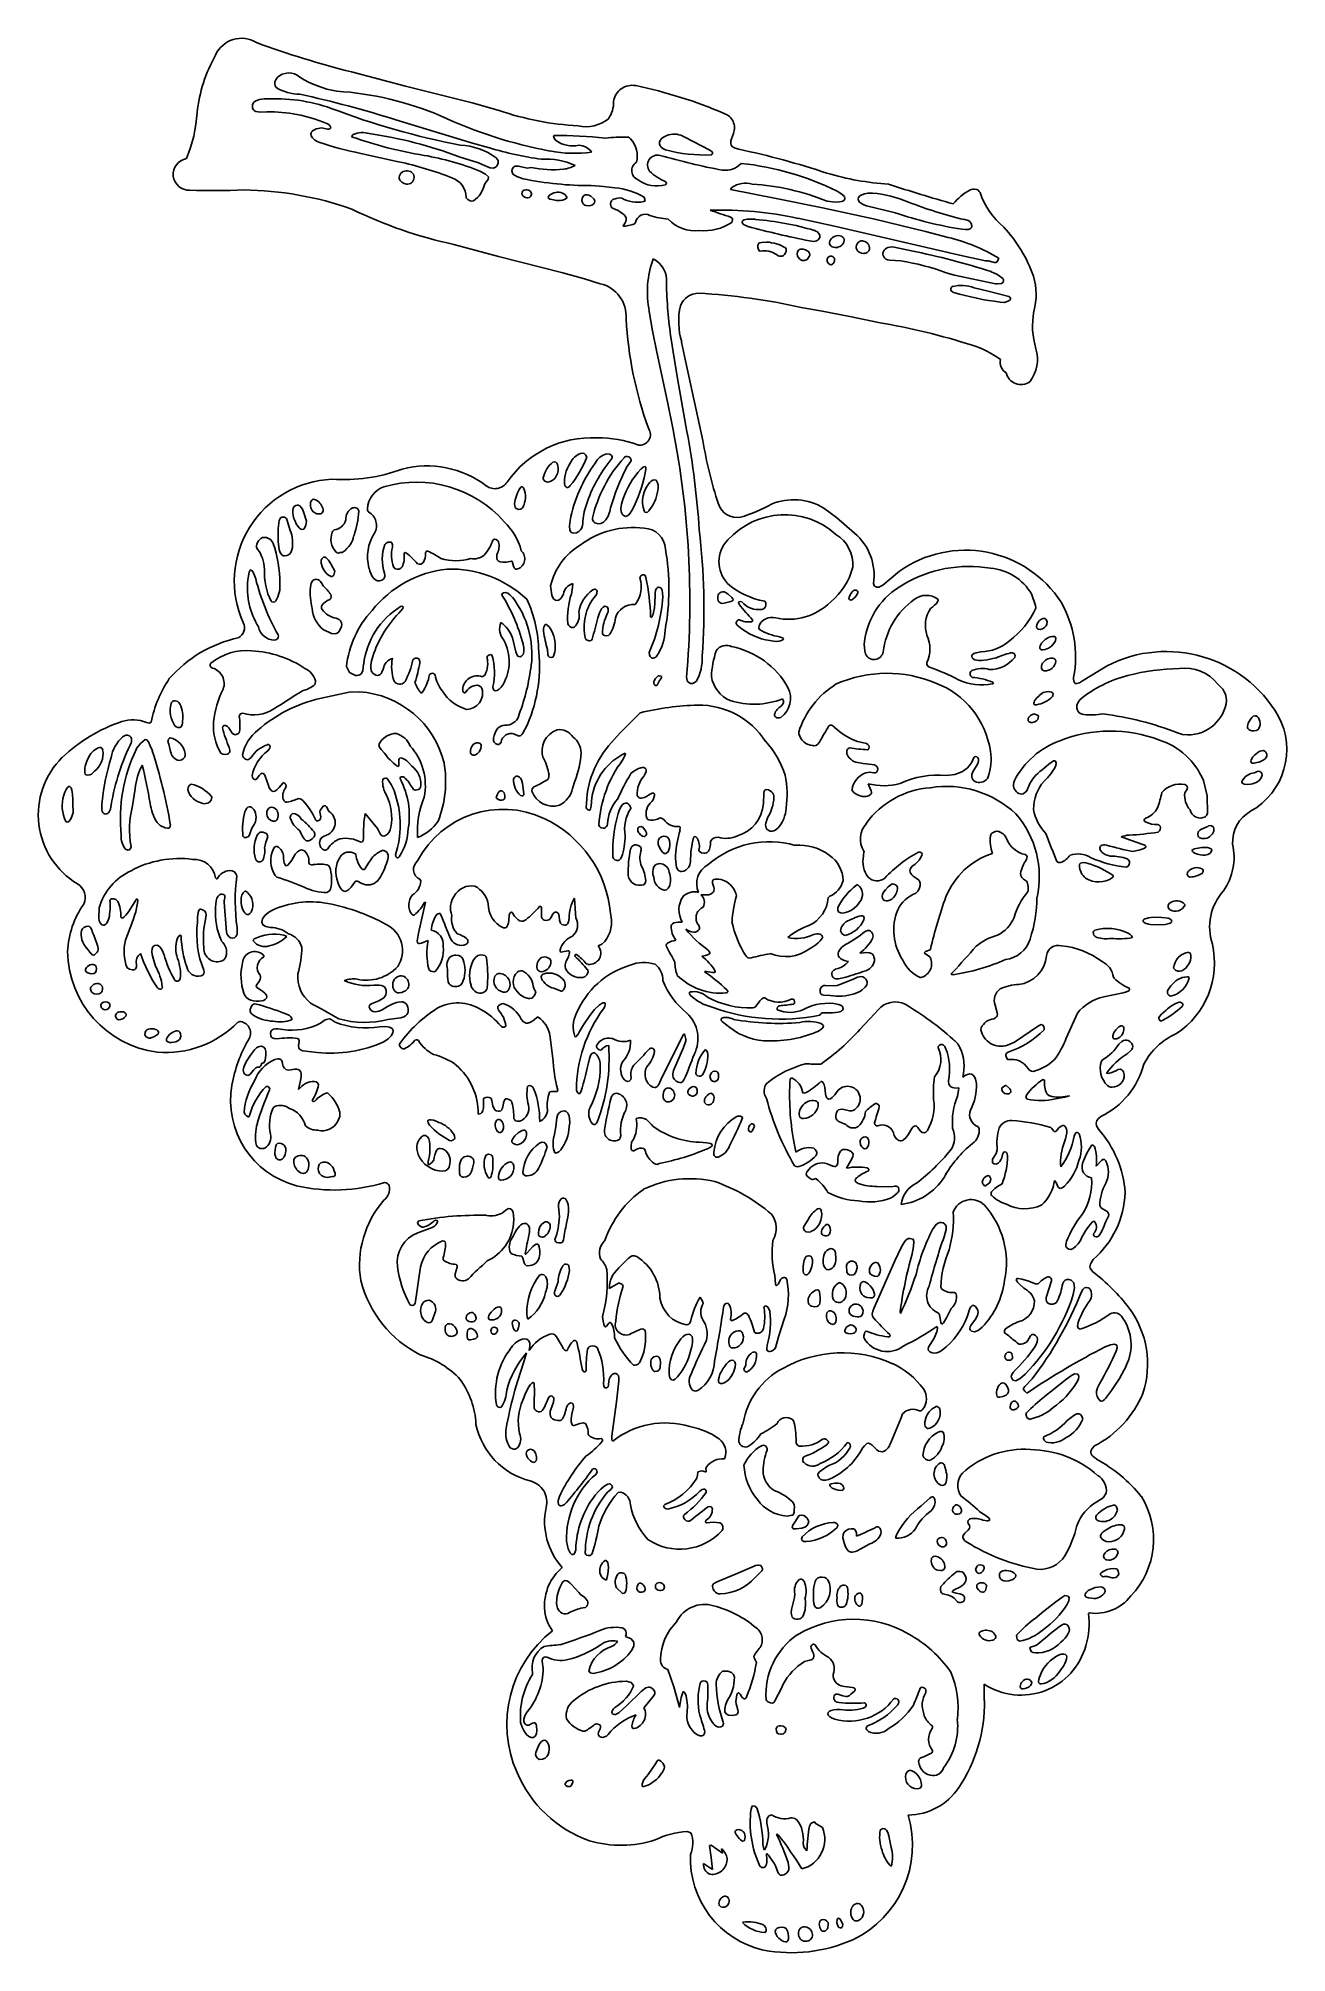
# Model space of a CAD drawing. Extents: x 0.98 to 3.75, y 0.23 to 4.49.
import ezdxf

# ---------------------------------------------------------------- set-up
doc = ezdxf.new("R2010")
doc.units = 0
doc.header["$MEASUREMENT"] = 0
doc.layers.add('Arc', color=6, linetype='CONTINUOUS')
doc.layers.add('Line', color=1, linetype='CONTINUOUS')

msp = doc.modelspace()

# ---------------------------------------------------------------- linework, layer by layer
at = {"layer": 'Arc', "color": 0, "true_color": 0x000000}
for centre, radius, start, end in [((1.4268, 4.4237), 0.063, 58.1915, 155.9043), ((2.2077, 6.5206), 2.176, -110.098, -104.2771), ((1.6571, 4.2866), 0.3306, 150.507, 173.9491), ((1.5322, 4.3724), 0.0372, 48.5009, 135.3689), ((1.6745, 4.5863), 0.2201, -122.3196, -99.4386), ((2.2953, 4.3404), 0.0418, 78.9672, 171.7593), ((2.0841, 3.3402), 1.0641, 66.9997, 78.1108), ((1.5004, 3.9726), 0.3799, 70.6215, 93.4861), ((1.5548, 4.4565), 0.094, -122.5471, -88.8154), ((0.9689, 1.7279), 2.6994, 72.7382, 77.4228), ((1.5933, 3.6666), 0.704, 66.9111, 86.3249), ((2.1905, 4.3443), 0.0635, -35.1717, 1.8817), ((1.0104, 4.3421), 0.3186, -22.676, -3.7136), ((1.4881, 3.9918), 0.3315, 67.5485, 90.8766), ((2.2205, 5.8775), 1.6567, -111.0131, -100.6897), ((2.304, 5.2512), 1.0329, -114.8843, -100.6799), ((2.2092, 4.9327), 0.6415, -109.0547, -93.0404), ((2.1925, 4.3703), 0.0801, -102.4982, -51.3899), ((2.4889, 4.2877), 0.0338, -21.7071, 71.0989), ((1.8515, 5.0169), 0.802, -108.3599, -101.4702), ((1.9745, 5.1091), 0.8939, -109.7974, -99.1201), ((1.6956, 4.2238), 0.0534, 73.2036, 112.7584), ((1.5775, 3.3407), 0.9437, 69.3208, 81.8685), ((2.1272, 3.2673), 1.0033, 83.7854, 90.3463), ((2.1629, 4.3085), 0.0611, -128.1644, -76.7155), ((2.2821, 3.8389), 0.4284, 89.745, 96.2046), ((2.2534, 4.2261), 0.0533, -16.0686, 44.322), ((2.3885, 4.2311), 0.0428, 56.4143, 106.78), ((1.3103, 4.1845), 0.0353, 99.6953, -87.3129), ((1.6074, 3.4336), 0.7968, 68.8862, 77.7743), ((1.7232, 3.5985), 0.6376, 68.5124, 80.0972), ((1.9045, 4.0991), 0.1507, 54.198, 86.7073), ((2.2096, 5.0324), 0.8226, -106.3655, -98.0926), ((2.1032, 4.0587), 0.1595, 65.9401, 93.3943), ((2.1658, 4.5082), 0.2771, -101.0665, -81.8424), ((2.1747, 4.2112), 0.0379, 36.6273, 86.5679), ((2.3162, 4.1926), 0.0219, 121.6462, -109.485), ((2.3517, 4.2048), 0.0223, 74.7025, -142.7588), ((2.7991, 5.7824), 1.6175, -105.8382, -100.8165), ((2.4561, 4.5509), 0.3236, -105.566, -87.3386), ((2.1438, 2.4254), 1.856, 71.6457, 77.909), ((1.8794, 4.1327), 0.0467, 0.1506, 71.2932), ((2.1996, 4.877), 0.7175, -101.7979, -89.6489), ((2.119, 4.4518), 0.2571, -100.8576, -84.7271), ((2.1359, 4.2585), 0.063, -83.8469, -59.1058), ((2.3496, 4.2271), 0.0686, -126.4632, -73.481), ((2.4253, 4.2912), 0.1354, -132.4219, -113.9412), ((2.5017, 4.2431), 0.0498, -97.12, -43.5848), ((2.4706, 3.579), 0.6333, 63.7146, 83.9088), ((2.909, 4.8008), 0.6399, -106.4089, -93.9325), ((1.3657, 5.5152), 1.367, -92.2535, -87.2385), ((1.4239, 3.4054), 0.7443, 70.5245, 89.4104), ((1.9112, 4.1732), 0.0568, -56.5194, -11.4809), ((2.1308, 4.1228), 0.0221, 25.3235, 104.5226), ((2.2452, 4.0046), 0.1502, 59.4067, 85.5349), ((2.3067, 4.1921), 0.0697, -119.7374, -78.1067), ((2.5475, 4.1118), 0.0529, 73.9422, 124.9667), ((2.5298, 3.6344), 0.5292, 67.9522, 86.496), ((2.8005, 3.8569), 0.2874, 67.7156, 84.2528), ((4.2795, 8.5575), 4.6171, -107.8385, -105.9705), ((3.1049, 4.0422), 0.1225, 118.9254, 141.4169), ((3.237, 4.2027), 0.1784, -160.7513, -130.4211), ((2.0943, 4.9618), 0.9532, -116.2899, -101.8231), ((2.2293, 4.041), 0.0717, 44.2713, 73.3666), ((2.3245, 4.0737), 0.0219, 61.8129, 170.1887), ((2.3898, 4.2646), 0.1802, -107.7624, -94.5125), ((2.4353, 4.1405), 0.0815, -137.03, -83.2209), ((2.4921, 3.2986), 0.8065, 77.7165, 91.683), ((2.7687, 4.926), 0.8743, -110.086, -106.9285), ((2.5108, 3.4122), 0.6748, 73.728, 84.9962), ((3.1858, 5.0147), 0.9655, -108.4504, -99.422), ((3.2616, 5.0202), 0.964, -111.4284, -103.7398), ((2.4555, 4.1685), 0.1095, -95.5731, -56.1007), ((3.0998, 6.0932), 2.0972, -105.1355, -101.2922), ((2.9067, 3.6602), 0.3945, 58.8962, 76.6738), ((2.8898, 3.8519), 0.316, 19.6748, 42.8755), ((2.589, 3.9663), 0.0483, 50.416, 94.9895), ((2.5891, 3.9422), 0.0918, 59.0285, 86.8494), ((2.5566, 2.2769), 1.7745, 72.3838, 78.3084), ((2.5442, 3.9226), 0.2151, 159.888, -168.5321), ((2.3179, 3.9485), 0.0539, -5.5677, 63.0984), ((2.811, 3.4728), 0.5256, 69.6733, 81.1018), ((3.0544, 3.9177), 0.139, -15.724, 16.9519), ((2.2072, 3.8687), 0.0748, -4.0011, 76.7088), ((3.3332, 3.961), 0.9619, -178.9445, -171.4642), ((2.443, 3.8767), 0.0435, 89.2205, 158.5325), ((2.3631, 2.503), 1.4195, 77.4874, 86.7509), ((3.027, 3.856), 0.0815, 69.4707, 104.5058), ((3.1847, 4.5032), 0.6068, -106.7386, -96.7451), ((2.5567, 3.8577), 0.1581, 167.2368, -163.1773), ((3.3604, 3.8482), 0.1752, 169.5205, -163.04), ((3.1453, 3.9126), 0.8649, -176.7429, -160.2365), ((2.6129, 2.4525), 1.4213, 72.0388, 80.7054), ((2.9848, 3.592), 0.2227, 54.4549, 72.6373), ((3.1148, 3.7738), 0.0815, -38.0448, 16.598), ((3.1407, 3.7668), 0.0272, 166.564, -120.3713), ((3.1595, 3.7508), 0.0334, -167.0396, -54.4998), ((2.3123, 3.6063), 0.0236, -100.2828, 35.9434), ((0.4367, 3.2349), 1.9867, -4.8329, 11.0905), ((2.2062, 3.369), 0.2303, 87.1362, 145.1425), ((2.2205, 3.3512), 0.2479, 69.3139, 90.6567), ((0.5812, 3.2714), 1.8673, 3.7762, 10.5502), ((3.313, 3.7282), 0.8709, -171.0909, -161.5095), ((1.8391, 3.3181), 0.2186, 52.8899, 104.5705), ((2.1524, 3.5009), 0.0552, 127.3988, 168.3534), ((2.1014, 3.5292), 0.0296, -77.5767, 26.8301), ((2.2174, 3.5021), 0.0724, 145.5431, -172.5414), ((2.4688, 3.3558), 0.317, 143.8637, 169.1774), ((2.1961, 3.525), 0.0424, 111.6083, 154.9038), ((1.9624, 3.6477), 0.2493, -38.4234, -21.6217), ((2.4988, 3.3475), 0.3225, 142.4344, 162.5065), ((2.5054, 3.3496), 0.3069, 138.0556, 166.6707), ((2.2505, 3.5226), 0.0428, 106.3155, 151.962), ((2.7586, 3.2928), 0.533, 153.3137, 163.602), ((1.637, 3.281), 0.2261, 92.3054, -155.8236), ((1.6525, 3.8857), 0.3796, -93.7049, -69.7071), ((1.7634, 3.437), 0.0569, 110.3292, 175.4078), ((1.816, 3.2407), 0.2599, 41.3916, 106.1691), ((1.9902, 3.5181), 0.0321, -126.7174, -32.9204), ((2.0114, 3.4677), 0.0467, -30.7187, 25.4096), ((2.449, 3.404), 0.1837, 136.9666, 161.5982), ((2.0352, 3.5761), 0.2943, -28.1309, -10.8189), ((2.3837, 3.4575), 0.0653, 139.2077, -161.5477), ((2.3256, 3.4895), 0.0277, -16.2745, 33.4249), ((1.5775, 3.4339), 0.0312, 9.7894, 58.5867), ((2.1321, 3.4389), 0.0991, 151.1198, 172.3885), ((2.2624, 3.4948), 0.0908, -39.4546, -8.294), ((2.5287, 3.4656), 0.0438, -161.9998, -79.8876), ((2.4323, 3.7629), 0.356, -72.9959, -61.0283), ((2.6545, 3.3327), 0.1288, 58.7724, 112.7305), ((1.7373, 3.3807), 0.2292, 171.3256, -177.0009), ((1.6291, 3.425), 0.0309, -83.3835, -15.7023), ((1.6861, 3.4191), 0.0273, 117.6965, -174.9829), ((1.4862, 3.4465), 0.2015, -18.7393, -2.9116), ((1.6925, 3.4041), 0.0346, -29.4161, 60.8252), ((1.9155, 3.3128), 0.138, 14.8799, 46.2233), ((2.3436, 3.4005), 0.1586, 163.9087, 178.5815), ((2.192, 3.4505), 0.0557, -41.3338, -7.413), ((2.6343, 3.2568), 0.1712, 48.262, 137.582), ((1.4774, 3.357), 0.021, 20.6565, 95.7489), ((1.2684, 3.28), 0.2436, -1.0207, 20.2528), ((1.4692, 3.3656), 0.0714, -12.3315, 22.4824), ((1.6677, 3.3743), 0.042, 159.3954, -137.7762), ((1.6169, 3.3956), 0.0616, -54.2326, -12.9851), ((1.802, 3.3347), 0.0951, 146.5485, -164.6805), ((1.8336, 3.3295), 0.0939, 159.6503, -160.5652), ((1.8964, 3.4018), 0.0943, -42.1056, -18.6004), ((1.962, 3.3587), 0.0375, -29.1752, 14.4794), ((2.2516, 3.2391), 0.1412, 120.5934, 167.1716), ((2.2975, 3.2037), 0.1962, 82.9261, 126.8856), ((2.3202, 3.3491), 0.0493, 2.9544, 88.3163), ((0.9555, 3.2188), 1.4992, -3.9927, 6.725), ((2.558, 3.3237), 0.0698, 135.8514, -136.5595), ((2.7063, 3.317), 0.0796, -3.803, 58.1117), ((2.7103, 3.2935), 0.1227, -8.6075, 49.661), ((1.3997, 3.3055), 0.0782, 1.0007, 38.4583), ((1.8425, 3.3386), 0.0821, 167.857, -161.5032), ((1.7415, 3.3334), 0.0473, -26.6696, 9.833), ((1.6815, 3.2031), 0.1792, 40.4169, 51.3388), ((1.8055, 3.3392), 0.0304, -35.2446, 7.7944), ((1.7632, 3.1739), 0.1902, 55.7266, 65.7593), ((1.9038, 3.4418), 0.1157, -106.8349, -73.478), ((1.9437, 3.3648), 0.0346, -101.6965, -49.1996), ((2.0322, 3.3305), 0.0244, -69.7117, 46.9164), ((1.8713, 3.264), 0.5057, -10.4947, 9.9798), ((3.0359, 3.0955), 0.2539, 32.9779, 125.1609), ((1.6057, 3.2659), 0.1658, 173.7911, -148.4681), ((1.958, 3.4134), 0.5157, -165.6466, -150.7402), ((1.6231, 3.3), 0.1454, 177.296, -153.8171), ((1.4505, 3.2697), 0.0619, -31.843, 5.575), ((1.9095, 3.064), 0.2447, 95.9995, 141.8486), ((1.8913, 3.058), 0.2495, 47.165, 91.6987), ((2.1706, 3.248), 0.0281, 104.1539, 172.5515), ((2.2551, 3.2673), 0.0606, -37.4545, 18.9184), ((1.8017, 3.1824), 0.5349, 2.0632, 11.4477), ((2.6202, 3.4046), 0.1714, -131.2143, -100.1793), ((2.644, 3.3481), 0.1463, -50.6597, -14.4128), ((3.0441, 3.0281), 0.2853, 80.3388, 121.0008), ((3.0832, 3.1945), 0.1152, 30.009, 85.6182), ((1.7263, 3.2561), 0.1467, 175.6997, -165.9673), ((1.6438, 3.1951), 0.0495, 114.6211, 140.3291), ((1.5702, 3.2189), 0.0635, 30.0804, 53.3991), ((1.6666, 3.0391), 0.3994, 14.7853, 32.1202), ((1.8666, 3.1183), 0.2058, -6.8839, 37.9291), ((1.7949, 3.1188), 0.2928, 0.9497, 24.6541), ((2.3202, 3.199), 0.1685, 161.6874, -175.646), ((2.2519, 3.2), 0.0758, 125.5924, 171.2159), ((2.2951, 3.1789), 0.1067, 139.2027, -165.483), ((1.9976, 3.2686), 0.3663, -23.6201, -3.5754), ((2.5764, 3.2666), 0.0493, -139.7311, -81.7405), ((2.6424, 3.3292), 0.1334, -102.175, -44.9809), ((2.7613, 3.271), 0.0394, -56.4318, -29.2985), ((2.98, 3.1243), 0.1699, 119.1895, 172.4039), ((3.0209, 3.1028), 0.169, 125.7448, 172.9618), ((2.9486, 3.2064), 0.0427, 52.3869, 128.2968), ((2.9274, 3.2683), 0.0576, -57.3861, -34.3019), ((3.0371, 3.1128), 0.2439, -10.8959, 29.7085), ((1.6483, 3.2242), 0.0645, -176.6821, -127.003), ((1.6449, 3.245), 0.0475, -145.1696, -99.1717), ((1.8778, 3.0665), 0.219, 137.2482, 173.642), ((1.8717, 3.0755), 0.1745, 121.5922, 173.1676), ((1.9576, 3.0349), 0.2516, 134.2188, 161.8628), ((2.1432, 3.204), 0.0346, -47.5283, 12.7578), ((0.8189, 3.5389), 1.4405, -15.5853, -13.651), ((2.3294, 3.1625), 0.1002, 152.2252, 178.8688), ((2.1792, 3.2054), 0.079, -32.8374, -4.5838), ((2.2987, 3.1864), 0.0427, 86.0662, 162.6834), ((2.2783, 3.2285), 0.067, -24.1592, -0.2416), ((2.918, 3.5363), 0.4926, -141.2979, -136.1), ((2.554, 3.2356), 0.0456, -116.6621, -81.7777), ((2.6057, 3.1691), 0.031, 73.9145, 156.229), ((3.0153, 3.1821), 0.0683, 146.4435, -161.4501), ((3.0261, 3.2943), 0.1817, -53.5676, -23.8182), ((3.2176, 3.1752), 0.0244, 106.7511, 160.0638), ((1.4806, 2.877), 0.2844, 102.3383, 138.87), ((1.4083, 3.1772), 0.0251, -62.6202, 26.5155), ((1.5012, 3.1872), 0.0377, -167.7447, -91.3066), ((2.0393, 3.1751), 0.0387, 159.1843, -138.6921), ((1.9637, 3.1312), 0.0698, 19.6729, 55.627), ((1.9196, 3.1021), 0.1023, -29.9135, 27.6215), ((2.4042, 3.2159), 0.3095, -171.3393, -163.6383), ((2.0618, 3.1361), 0.0627, -20.7313, 14.9852), ((2.2579, 3.1758), 0.1108, -33.4021, -2.0174), ((2.6247, 3.2929), 0.1463, -129.2766, -99.2567), ((2.6397, 3.2721), 0.1162, -121.8153, -98.3236), ((2.887, 3.1304), 0.0703, -26.0135, 25.2286), ((3.0685, 3.2236), 0.1, -88.8124, -49.0398), ((1.438, 3.0006), 0.126, 84.5092, 128.937), ((1.4364, 2.8888), 0.2376, 56.4865, 86.7079), ((1.7705, 3.0817), 0.0286, 106.5166, 172.8094), ((1.8579, 3.0905), 0.0973, 168.9427, -160.7008), ((1.6539, 3.1346), 0.1566, -29.3336, -10.6602), ((1.9199, 3.0977), 0.0543, -27.2707, 14.8436), ((1.8561, 3.0769), 0.1332, -13.1308, 16.5644), ((1.7686, 3.0911), 0.3206, -25.6278, 5.8223), ((2.3447, 3.1095), 0.1064, -29.0244, 2.6704), ((2.6857, 3.058), 0.2146, 161.577, 177.1516), ((2.5048, 3.1106), 0.0273, 63.586, 146.3392), ((2.4799, 2.9536), 0.1853, 29.3249, 78.4489), ((2.8816, 3.1389), 0.0704, 173.6198, -163.7573), ((2.8329, 3.1269), 0.0205, -157.8869, -9.716), ((3.0903, 3.1552), 0.0709, -90.9425, -38.5289), ((3.1825, 2.9326), 0.1941, 103.7309, 114.0378), ((3.4826, 2.8361), 0.2882, 30.333, 117.179), ((1.4922, 2.9125), 0.272, 146.1214, 168.3204), ((1.3527, 3.0532), 0.0357, -20.7632, 74.4461), ((1.5479, 3.0455), 0.0459, 17.6546, 64.4692), ((1.4127, 3.1795), 0.4186, -17.2207, -11.0639), ((1.7481, 3.0896), 0.098, -35.0262, -9.7897), ((1.9368, 3.086), 0.0807, -170.077, -141.6803), ((1.9502, 3.0385), 0.0317, 68.4492, 177.8535), ((1.5851, 3.1546), 0.4895, -20.265, -7.1512), ((2.5412, 3.0803), 0.0708, -170.5283, -113.4418), ((2.8618, 2.7945), 0.2814, 67.2984, 113.6117), ((2.8258, 2.6998), 0.4108, 61.6942, 71.4861), ((3.0727, 3.0292), 0.0575, 73.4378, 112.6858), ((3.0387, 2.9135), 0.1539, 67.9406, 85.4961), ((3.2132, 3.1055), 0.024, -94.5332, -5.6877), ((3.4643, 2.8056), 0.2738, 104.2896, 129.4175), ((3.5202, 2.5968), 0.4899, 91.0304, 104.6033), ((3.5239, 2.9949), 0.0927, 37.8239, 97.7828), ((1.56, 2.95), 0.196, 152.507, 174.6971), ((6.4666, -4.758), 9.2094, 122.17589, 122.64339), ((1.5459, 3.1031), 0.0681, -75.9885, -49.1638), ((1.6756, 2.8277), 0.2075, 13.7267, 86.2826), ((1.8843, 3.0812), 0.0762, -160.3512, -139.5435), ((1.9554, 3.0895), 0.0979, -146.8288, -106.4084), ((1.9539, 3.0153), 0.0343, 94.5288, 150.4379), ((1.9263, 3.032), 0.0365, -87.6124, 15.6251), ((2.5957, 3.0201), 0.0517, -54.6435, 27.8596), ((2.8512, 2.8868), 0.1945, 121.6724, 162.6604), ((2.9019, 2.8751), 0.1917, 8.2803, 69.0549), ((3.0717, 3.1708), 0.1207, -115.0846, -78.1087), ((3.1857, 3.0661), 0.0605, -82.2863, -43.3522), ((3.2203, 3.0083), 0.027, 74.0875, 138.4389), ((3.5684, 3.0127), 0.0484, 3.9036, 53.6552), ((1.3262, 2.9925), 0.0577, 163.795, -145.1066), ((1.2177, 2.9776), 0.0787, -12.1976, 15.1364), ((1.3108, 2.9621), 0.1126, -7.9816, 9.4704), ((1.4543, 3.0643), 0.081, -107.5307, -56.5142), ((1.6688, 2.7165), 0.3107, 102.6586, 131.4316), ((2.0147, 2.991), 0.0302, -85.4992, -11.3647), ((2.4586, 2.3909), 0.6147, 91.6039, 103.6999), ((2.4436, 2.8292), 0.1761, 32.8587, 90.7203), ((2.5659, 3.1819), 0.1747, -107.6138, -68.7781), ((2.6418, 2.9753), 0.0317, 117.9559, 161.3738), ((3.3146, 3.166), 0.1824, -94.8975, -81.538), ((3.2553, 2.2937), 0.6972, 68.7845, 82.9068), ((3.5302, 3.026), 0.0871, -90.1671, -6.6086), ((3.5929, 2.9066), 0.1574, -60.6451, 28.4318), ((1.2751, 2.6278), 0.3594, 108.5494, 133.3377), ((1.1854, 2.8973), 0.0754, 66.2909, 109.0575), ((1.4784, 2.958), 0.114, 174.8901, -148.7345), ((1.7205, 3.0482), 0.349, -164.4059, -156.8412), ((1.5188, 2.877), 0.0913, 127.483, 168.8692), ((1.7715, 2.8984), 0.0438, 97.7822, 151.1752), ((1.7602, 2.8991), 0.0441, 20.2019, 75.6135), ((2.0141, 2.9363), 0.0247, 83.1591, 168.8485), ((2.0259, 2.9198), 0.0223, 70.4325, 172.0634), ((2.1447, 2.9034), 0.0497, 109.2784, -160.8532), ((2.1336, 2.9148), 0.0359, 32.5513, 98.5004), ((2.6993, 2.9493), 0.0342, -166.8792, -94.0413), ((7.9683, -0.1309), 6.0795, 149.44937, 149.84571), ((2.8385, 3.0513), 0.1334, -134.7168, -99.5529), ((3.3584, 2.6415), 0.3061, 69.163, 111.5893), ((1.1254, 2.8722), 0.0418, 114.358, 159.666), ((1.0687, 2.8981), 0.0507, -51.919, 7.5418), ((1.6297, 2.7002), 0.4996, 154.4186, 171.4652), ((1.2141, 2.8754), 0.0783, 130.9561, 170.143), ((1.5174, 2.7519), 0.3598, 154.31, -174.2389), ((1.1572, 2.929), 0.0256, -30.8143, -6.3401), ((0.1299, 2.5474), 1.155, 9.6152, 17.9541), ((1.2586, 2.89), 0.0439, 9.8889, 77.4562), ((1.2931, 2.9057), 0.024, -171.2981, -101.6632), ((1.5047, 2.8547), 0.0657, 107.5811, 148.4925), ((1.5361, 2.8329), 0.087, 125.5618, 169.8909), ((1.8485, 2.9713), 0.1267, -144.9208, -127.1452), ((1.7054, 2.8266), 0.1302, -11.4369, 42.3808), ((2.1359, 2.8976), 0.046, 2.3687, 52.4895), ((1.9828, 2.9109), 0.1994, -22.0211, -3.2654), ((2.4097, 2.7771), 0.2164, 137.8077, 179.9983), ((2.3382, 2.7769), 0.1349, 115.7725, 170.0963), ((2.4478, 2.7914), 0.1961, 17.2567, 42.8486), ((2.802, 2.9094), 0.0322, -153.9137, -91.5505), ((2.8264, 3.1797), 0.2736, -100.0476, -91.6476), ((2.9775, 2.8839), 0.1156, -19.0609, 9.3313), ((3.3113, 2.7499), 0.1881, 110.4141, 152.2605), ((3.4196, 2.7777), 0.1573, 22.4685, 72.3694), ((1.1539, 2.7618), 0.1788, 134.5496, -120.776), ((1.1315, 2.8592), 0.053, 148.6515, -171.9513), ((1.6334, 2.7377), 0.519, 163.0765, 174.1097), ((1.3177, 2.8098), 0.1274, 150.8248, 175.6847), ((-1.3937, 2.286), 2.6653, 10.8462, 12.6988), ((1.7729, 2.8284), 0.0528, -1.9595, 51.6501), ((1.6404, 2.8357), 0.2403, -21.6509, 9.8639), ((2.0117, 2.8371), 0.0996, 7.6268, 30.1445), ((2.4899, 2.7223), 0.2692, 143.3318, 176.3496), ((2.7573, 2.577), 0.5408, 149.3023, 156.0018), ((2.4454, 2.8069), 0.1944, -9.0433, 12.6775), ((2.8309, 2.8103), 0.0474, 110.015, 171.7669), ((2.9757, 2.6518), 0.1981, 84.6815, 115.3796), ((2.9951, 2.9216), 0.0725, -90.8318, -51.5529), ((3.479, 2.5362), 0.4245, 125.5567, 132.5537), ((3.1411, 2.9171), 0.1066, -49.1844, -25.6027), ((3.6814, 2.8207), 0.0343, 93.8917, 154.2834), ((3.6739, 2.924), 0.0476, -78.0238, -53.0553), ((1.3488, 2.8296), 0.0434, -157.216, -92.4626), ((1.2943, 2.7448), 0.0876, 40.9232, 76.4107), ((1.5455, 2.8036), 0.0269, 140.7633, -162.483), ((1.7967, 2.835), 0.0561, 175.9516, -147.5018), ((1.679, 2.7824), 0.0931, 14.2829, 39.7205), ((1.6287, 2.76), 0.1712, -9.6871, 27.8931), ((1.6778, 2.7427), 0.1512, 29.8989, 41.2666), ((2.0788, 2.8391), 0.0471, 177.3552, -132.2033), ((2.1188, 2.8296), 0.0488, -161.4824, -72.0809), ((1.9689, 3.0631), 0.2627, -65.7957, -58.1549), ((2.1092, 2.8325), 0.0551, -63.4932, -13.4431), ((2.3651, 2.8087), 0.0586, 137.3017, -175.9452), ((2.9724, 2.6285), 0.1938, 94.2537, 143.9423), ((2.855, 2.9675), 0.1413, -104.3588, -75.3297), ((2.994, 2.599), 0.2256, 46.8618, 99.1571), ((3.2747, 2.7798), 0.1079, 140.1761, 160.1766), ((3.2852, 2.7733), 0.0976, 139.6866, 179.8483), ((3.087, 2.8974), 0.3952, -17.7609, -12.6412), ((3.5134, 2.7759), 0.0538, 79.0205, 139.3617), ((3.5739, 2.8052), 0.0507, 174.1155, -139.5377), ((1.1071, 2.7811), 0.0788, 162.4569, -154.1619), ((1.0161, 2.7717), 0.0367, -42.2363, 11.1591), ((1.3717, 2.7298), 0.1939, 164.5787, -168.522), ((1.335, 2.802), 0.1119, -172.5546, -148.8711), ((1.5778, 2.7296), 0.1485, 165.0266, -174.0092), ((1.4821, 2.9679), 0.1845, -75.4176, -67.1419), ((1.4536, 2.6891), 0.1512, 23.488, 43.5448), ((1.6057, 2.744), 0.0295, -67.4278, 56.1637), ((1.9306, 2.7226), 0.2326, 169.5831, -176.6596), ((1.6392, 2.7537), 0.1216, -9.3809, 24.9212), ((1.5639, 2.739), 0.2158, -17.8297, 17.9018), ((2.0141, 2.7252), 0.1962, 157.3396, -175.8687), ((2.0082, 2.5586), 0.2151, 64.9536, 152.0134), ((2.3267, 2.7389), 0.0861, 137.5955, 178.5361), ((2.361, 2.7301), 0.0825, 146.7087, -169.7461), ((2.3605, 2.7639), 0.0344, 128.2329, -163.2674), ((2.5061, 2.7927), 0.0813, -73.5039, -4.4967), ((2.5152, 2.8054), 0.0953, -32.0473, -3.1662), ((2.5665, 2.7794), 0.071, -42.3187, -2.4223), ((3.2892, 2.7918), 0.1033, -169.8357, -136.0276), ((3.4199, 2.8005), 0.0494, -70.4761, -28.5719), ((3.5582, 2.778), 0.0236, -166.0992, -60.9975), ((3.7086, 2.7009), 0.0786, 119.3412, -176.8403), ((1.5919, 2.7744), 0.06, -160.3711, -127.0319), ((1.5407, 2.7437), 0.0206, 22.6751, 90.8109), ((1.4593, 2.6224), 0.1637, 38.1169, 52.1598), ((1.6808, 2.7338), 0.1167, -34.0357, -1.2919), ((1.7815, 2.8041), 0.1001, -68.3544, -34.7279), ((1.9893, 2.5191), 0.2589, 5.0727, 64.8565), ((2.5953, 2.6749), 0.3433, 164.9129, -178.9073), ((2.3393, 2.784), 0.0345, -101.3254, -58.1295), ((2.3953, 2.7714), 0.036, -146.308, -82.7163), ((2.6805, 2.6473), 0.2901, 163.9904, 175.1221), ((2.8548, 2.7078), 0.0522, 138.3205, -148.4011), ((3.1006, 2.6963), 0.0297, 25.3347, 74.2899), ((2.9889, 2.6246), 0.2114, -12.6282, 41.0999), ((3.3713, 3.3068), 0.5911, -87.226, -80.9513), ((3.4598, 2.7947), 0.0545, -114.1391, -86.4549), ((1.2067, 2.7139), 0.0474, 177.7173, -142.6113), ((1.5289, 2.6846), 0.0741, 154.4936, -163.5661), ((1.4313, 2.6809), 0.0474, -25.2653, 8.4018), ((1.6114, 2.6645), 0.1352, 158.9482, 170.0389), ((1.5524, 2.6595), 0.0606, 153.9839, -146.9821), ((1.492, 2.6667), 0.0285, -6.4244, 52.8565), ((1.663, 2.6594), 0.0517, 109.0403, 149.4945), ((1.6587, 2.6406), 0.0688, 60.5511, 100.5091), ((1.7613, 2.6286), 0.0577, 112.1065, 136.9238), ((2.1233, 2.7175), 0.1565, -18.6263, -0.752), ((2.551, 2.6312), 0.2648, 168.2447, -178.9694), ((2.3606, 2.6661), 0.0483, 162.3184, -157.0201), ((2.638, 2.6575), 0.2131, 165.5242, 179.8707), ((2.4099, 2.6916), 0.0348, -14.4485, 30.9055), ((2.6005, 2.4947), 0.2071, 73.9213, 131.0389), ((2.4301, 2.6987), 0.0394, -27.6797, 4.9536), ((2.5034, 2.7728), 0.0636, -105.7737, -66.053), ((2.6657, 2.579), 0.115, 53.9046, 93.9273), ((3.1764, 2.7039), 0.0852, 172.6216, -160.6024), ((3.1808, 2.7287), 0.0568, -159.7156, -101.9045), ((6.4704, 3.9693), 3.487, -159.0075, -157.9061), ((3.5117, 3.2329), 0.5624, -106.7134, -100.6292), ((3.403, 2.663), 0.0535, 93.3141, 112.7691), ((4.7214, 6.5316), 4.0473, -109.3207, -108.5685), ((3.3867, 2.8106), 0.1321, -80.723, -68.8922), ((3.5677, 2.6063), 0.0827, 85.6091, 108.6737), ((3.5653, 2.7326), 0.0239, -109.4352, -33.8782), ((3.5014, 2.6679), 0.1318, -34.812, 12.5767), ((1.2382, 2.5166), 0.1335, 115.1909, 163.3956), ((1.2892, 2.4354), 0.229, 82.7111, 118.0905), ((1.3218, 2.615), 0.0476, 7.9103, 94.2691), ((1.4031, 2.6041), 0.0338, 93.9913, 152.7722), ((1.6013, 2.5652), 0.0868, 79.8975, 102.3022), ((1.5361, 2.6177), 0.0911, -13.4325, 18.1449), ((1.6986, 2.6352), 0.0619, 148.2275, -158.0404), ((1.6663, 2.6547), 0.0242, 57.053, 147.1199), ((1.7386, 2.6784), 0.0575, -174.816, -140.4082), ((1.8718, 2.5471), 0.1948, 141.6325, 150.9517), ((1.6342, 2.6868), 0.1195, -37.0906, -16.374), ((1.7212, 2.6687), 0.0317, -29.3665, 6.0039), ((1.8338, 2.6405), 0.0245, 129.1883, -115.5381), ((2.2522, 2.6116), 0.0732, 2.927, 29.1112), ((2.3695, 2.634), 0.0285, 154.8476, -157.1903), ((2.3564, 2.6318), 0.0212, 5.5987, 79.7858), ((2.4868, 2.6083), 0.0481, 117.6231, -156.5414), ((2.6939, 2.6138), 0.0703, 0.9052, 55.7562), ((2.8633, 2.6569), 0.0551, 166.1745, -142.1536), ((3.0631, 2.4304), 0.2807, 117.9527, 137.2641), ((2.8939, 2.6914), 0.0497, -61.6682, -23.3187), ((3.1461, 2.5184), 0.1649, 107.6798, 158.3703), ((3.2403, 2.6149), 0.0834, 145.2124, 168.7011), ((3.2346, 2.6943), 0.0409, -71.849, -32.668), ((3.2854, 2.6191), 0.0555, 58.7944, 107.0765), ((3.3252, 2.6494), 0.0358, -179.1111, -127.6947), ((3.2575, 2.4782), 0.1827, 54.2953, 73.6441), ((3.4213, 2.906), 0.2623, -114.1168, -96.1595), ((3.3604, 2.5724), 0.0976, 68.9931, 90.9485), ((3.5506, 2.6188), 0.0255, 64.0543, 133.525), ((1.0446, 2.5781), 0.035, -25.1466, 59.3555), ((1.8523, 2.5713), 0.4394, 172.9421, -172.0911), ((1.2275, 1.7737), 0.894, 67.7165, 71.8738), ((1.6161, 2.6974), 0.1085, -117.2304, -89.6768), ((1.708, 2.6367), 0.0308, -116.4377, -45.5701), ((1.7876, 2.6161), 0.0378, -59.0181, -3.2307), ((1.9384, 2.5597), 0.0441, 80.309, 150.9678), ((1.9178, 2.5514), 0.0588, 12.3524, 61.5898), ((2.3121, 2.631), 0.0262, -169.9906, -71.9032), ((2.3743, 2.6241), 0.0311, -177.7863, -104.2393), ((2.339, 2.6177), 0.0418, -22.7716, 22.6898), ((2.4824, 2.5731), 0.0454, 10.8625, 66.7062), ((2.713, 2.629), 0.0531, -65.8535, -15.3821), ((2.8899, 2.4821), 0.1561, 127.9799, 151.9705), ((2.7804, 2.585), 0.0269, -40.3795, 51.9765), ((2.8395, 2.6435), 0.0285, -134.0896, -52.4819), ((3.3326, 2.6654), 0.0531, -123.5081, -54.6746), ((3.5315, 2.6842), 0.0612, -85.8423, -60.1076), ((1.2421, 2.4477), 0.2022, 145.1313, 177.0266), ((0.9903, 2.5585), 0.1445, -10.8284, 5.2141), ((1.0974, 2.5404), 0.0612, -5.6027, 28.6923), ((1.5267, 2.5445), 0.1578, 176.044, -156.3822), ((1.4494, 2.5741), 0.0236, 127.7523, -171.9074), ((1.4151, 2.5614), 0.0372, -16.1961, 57.5814), ((1.5798, 2.3703), 0.198, 81.4167, 117.7518), ((1.5409, 2.1438), 0.4278, 60.9314, 80.7879), ((1.8339, 2.5611), 0.0351, 139.8492, -142.4567), ((1.7489, 2.6141), 0.0974, -50.1501, -29.1334), ((1.9353, 2.5548), 0.0441, 143.4382, -157.6684), ((2.0335, 2.5633), 0.0582, 179.4247, -114.5176), ((1.9082, 2.7131), 0.2385, -50.8195, -40.7197), ((2.239, 2.5346), 0.0835, 149.8026, -177.9836), ((2.4519, 2.5502), 0.0527, 145.8479, -149.0862), ((2.4335, 2.555), 0.0354, 74.8992, 135.531), ((2.4634, 2.5325), 0.0262, 113.5007, -140.0866), ((2.4348, 2.5673), 0.0211, -30.5557, 51.3635), ((2.8087, 2.5046), 0.2921, 164.7175, 176.2412), ((2.6563, 2.5834), 0.0751, -64.765, -4.5343), ((2.7553, 2.5962), 0.0538, -80.8093, -32.1357), ((2.9526, 2.5178), 0.0744, 111.3456, 154.1657), ((3.8559, 2.2613), 0.9198, 159.7807, 167.3487), ((3.2811, 2.4959), 0.142, 138.7675, 164.646), ((2.8802, 2.5826), 0.315, -17.9494, -0.7575), ((3.5031, 2.5708), 0.0234, -124.3149, -24.016), ((3.5059, 2.5463), 0.0243, 44.1902, 126.7384), ((3.6998, 2.512), 0.1209, 138.1933, -161.7497), ((0.1384, 2.8922), 1.1089, -21.6434, -18.1966), ((1.5384, 2.4957), 0.2109, 172.7963, -157.8735), ((1.5442, 2.4859), 0.202, 166.3383, -174.4541), ((1.4923, 2.4493), 0.0617, 50.843, 91.2845), ((1.7206, 2.46), 0.0642, -33.548, 64.0071), ((1.9462, 2.4915), 0.099, 152.3425, 171.8343), ((4.5715, 3.6003), 2.9022, -158.5935, -157.4048), ((1.9419, 2.5298), 0.0482, 170.1935, -137.2269), ((2.1401, 2.5174), 0.0339, -47.9024, 26.6355), ((2.1799, 2.5234), 0.0697, -38.691, 15.4555), ((2.4298, 2.5129), 0.0479, 177.6398, -141.2734), ((2.403, 2.4668), 0.0565, 86.3535, 105.4738), ((2.725, 2.5651), 0.2119, -168.7679, -146.3364), ((2.7262, 2.3927), 0.1284, 107.1471, 131.5699), ((2.7542, 2.5529), 0.0611, -76.4207, -23.1912), ((2.8424, 2.393), 0.1492, 104.7662, 118.8957), ((2.9971, 2.5051), 0.1203, 157.9435, -146.5968), ((3.0725, 2.5634), 0.0777, -63.3723, -22.65), ((1.1132, 2.4953), 0.0427, 167.7056, -135.6569), ((3.3995, 3.3452), 2.4535, -159.9145, -159.0798), ((1.2618, 2.458), 0.0961, 164.7819, -157.9069), ((1.348, 2.4648), 0.0673, 157.6504, -165.4875), ((1.5256, 2.4995), 0.2331, -177.8957, -161.0681), ((1.3607, 2.456), 0.0331, -17.4619, 49.8651), ((1.4793, 2.5024), 0.0336, -140.7866, -73.8015), ((1.5002, 2.3929), 0.1034, 78.2947, 116.0524), ((1.4694, 2.5521), 0.0842, -76.752, -46.5021), ((1.5199, 2.4564), 0.0423, 15.2202, 74.4806), ((1.3522, 2.4678), 0.2086, -16.6149, -0.0787), ((1.9976, 2.4542), 0.1586, 169.8679, -167.2124), ((1.8424, 2.473), 0.033, -6.6504, 79.7536), ((1.8054, 2.4608), 0.0703, -41.8223, 6.881), ((1.9155, 2.4982), 0.0267, -151.0705, -67.362), ((1.8895, 2.4363), 0.0632, 53.3305, 74.2953), ((2.1815, 2.4472), 0.0487, 112.5564, 163.0845), ((2.2004, 2.4543), 0.0252, -97.8383, 39.7546), ((3.4742, 3.0448), 1.244, -152.4339, -150.6099), ((2.4017, 2.4239), 0.0597, 98.9287, 117.7756), ((2.4377, 2.541), 0.0407, -124.94, -97.7816), ((2.6051, 2.66), 0.2441, -141.3822, -125.2346), ((2.6602, 2.5714), 0.0849, -103.0692, -63.2343), ((2.5968, 2.7808), 0.3528, -60.6446, -52.142), ((2.7515, 2.5266), 0.0877, -55.6343, -25.6965), ((-5.7823, 10.3863), 11.8687, -42.21427, -41.83915), ((3.137, 2.3793), 0.1185, 104.5413, 130.4965), ((3.1185, 2.5037), 0.064, -83.7177, -16.5064), ((3.2417, 2.4462), 0.0254, 71.2559, 175.1953), ((3.2343, 2.2966), 0.1744, 52.7782, 84.8605), ((3.352, 2.4052), 0.104, 63.9851, 105.7462), ((3.3486, 2.5544), 0.0684, -107.1788, -80.2162), ((3.3779, 2.6449), 0.1588, -96.3934, -79.3985), ((3.4027, 2.4322), 0.187, -56.8295, 12.9725), ((1.2696, 2.4614), 0.2294, -179.1902, -97.576), ((1.2158, 2.4347), 0.0229, 125.6408, -167.2881), ((1.5218, 2.5622), 0.3374, -161.1557, -146.7052), ((1.1184, 2.3617), 0.1337, 7.7329, 28.4303), ((1.4507, 2.5003), 0.202, -166.0074, -148.2614), ((1.1595, 2.4008), 0.1321, 0.8402, 20.9101), ((1.3733, 2.4651), 0.0302, 177.5455, -65.951), ((1.5466, 2.4048), 0.1209, 166.7244, -160.8884), ((1.4565, 2.4301), 0.0277, 49.1993, 174.9692), ((1.4886, 2.4224), 0.0266, 117.7763, -140.6318), ((1.7046, 2.4888), 0.0947, -102.6363, -42.7589), ((1.9084, 2.4275), 0.0252, 129.3404, -158.2257), ((1.8561, 2.4157), 0.0676, -24.4111, 15.624), ((2.0043, 2.4045), 0.0706, 150.3491, -162.1314), ((1.685, 2.4027), 0.2892, -5.135, 6.8756), ((2.0911, 2.4363), 0.0237, -83.3131, -10.6627), ((2.1718, 2.4253), 0.0257, 149.8163, -177.6281), ((1.9254, 2.1912), 0.3529, 40.0317, 46.414), ((2.3441, 2.248), 0.1872, 106.6358, 157.5652), ((2.1116, 2.3666), 0.1036, 38.1975, 54.5695), ((2.3212, 2.3548), 0.0787, 71.5251, 112.889), ((2.321, 2.3954), 0.0423, -2.7244, 53.6363), ((2.4749, 2.4339), 0.0846, 179.6866, -159.8663), ((2.4435, 2.5018), 0.0548, -82.6801, -65.3664), ((2.3734, 2.3493), 0.1248, 31.466, 51.8725), ((2.6686, 2.0524), 0.4061, 99.4379, 105.5781), ((2.6359, 2.5358), 0.0894, -112.3107, -53.2936), ((2.7382, 2.4676), 0.0498, -77.3046, -40.4504), ((2.805, 2.443), 0.0296, -78.9823, -11.568), ((2.9678, 2.4707), 0.0779, -155.9289, -114.474), ((2.9293, 2.4308), 0.0317, -78.657, 19.7336), ((2.9442, 2.8495), 0.4478, -81.7136, -66.1156), ((3.1451, 2.4556), 0.0718, -82.2835, -5.8279), ((3.3213, 2.3956), 0.0439, 6.7469, 65.0984), ((3.5375, 2.4174), 0.039, 97.8272, 174.7434), ((3.5006, 2.4478), 0.0367, -63.1956, 2.5655), ((1.3308, 2.429), 0.0261, -168.6729, -76.4504), ((1.6242, 2.4013), 0.0725, 174.5924, -127.0056), ((1.6757, 2.3402), 0.0568, 81.701, 110.9642), ((1.7052, 2.4994), 0.1173, -115.1591, -82.2595), ((1.9589, 2.3875), 0.0224, -167.8095, -87.4669), ((2.013, 2.3924), 0.0251, 155.5268, -100.3864), ((1.9995, 2.3847), 0.0244, -33.0065, 83.8899), ((2.0612, 2.3902), 0.0304, 134.1015, -133.2704), ((2.0328, 2.3762), 0.0427, 6.3575, 64.4884), ((2.1301, 2.4157), 0.0406, -153.7431, -102.8597), ((2.1107, 2.3694), 0.0406, 33.1649, 108.6616), ((2.1793, 2.4353), 0.0355, -154.2359, -80.1815), ((2.531, 2.4612), 0.1809, -157.9803, -129.0453), ((2.4921, 2.5027), 0.1375, -134.5908, -84.9504), ((2.2191, 2.0709), 0.4161, 46.4957, 55.2649), ((-0.0749, 9.385), 7.5516, -68.02215, -67.65396), ((2.5131, 3.2725), 0.9086, -73.9696, -70.889), ((3.1591, 2.2733), 0.1113, 92.2401, 114.3186), ((3.4377, 2.4711), 0.1017, -134.3031, -111.8806), ((3.4822, 2.4098), 0.052, -78.8097, -11.9415), ((3.5325, 2.3535), 0.0484, 94.4025, 145.0554), ((1.2206, 1.5088), 0.8661, 69.1373, 73.4889), ((4.3835, 7.2678), 5.6662, -119.648, -118.924), ((1.7752, 2.3935), 0.0278, -77.3385, -47.6778), ((1.908, 2.2488), 0.0949, 57.4023, 119.1906), ((1.9885, 2.2791), 0.0663, 25.0705, 71.3725), ((2.4322, 2.3248), 0.0439, 46.5014, 100.8646), ((2.499, 2.44), 0.1089, -133.2873, -103.6486), ((2.5576, 2.5321), 0.1996, -118.474, -88.2499), ((2.6484, 2.2871), 0.0923, 134.9109, 148.9351), ((2.6218, 2.4028), 0.0577, -123.3886, -61.88), ((2.5829, 2.8205), 0.4848, -85.2868, -81.648), ((2.7302, 2.2289), 0.1139, 78.0655, 118.3539), ((2.7543, 2.4732), 0.1147, -99.4724, -72.3862), ((2.88, 2.2959), 0.0499, 63.5129, 139.3827), ((2.5679, 1.7721), 0.6595, 48.1204, 59.5402), ((3.1321, 2.349), 0.0319, 126.3099, -161.4083), ((3.3653, 2.2566), 0.1027, 102.2408, 141.4816), ((3.5318, 2.2777), 0.0703, 106.8332, 134.8105), ((1.2576, 2.4596), 0.2263, -94.6301, -44.4909), ((1.4208, 2.2765), 0.0261, -34.4301, 80.7442), ((1.4994, 2.3881), 0.0851, -124.1088, -91.4238), ((1.5124, 2.3729), 0.0716, -102.2157, -68.6694), ((1.7026, 2.4732), 0.1852, -111.4265, -80.0472), ((1.7013, 2.5133), 0.213, -105.8634, -76.1172), ((2.0266, 2.0735), 0.3063, 122.5675, 143.9906), ((1.8909, 2.2004), 0.1453, 39.0508, 62.0112), ((1.9485, 2.2827), 0.067, 8.7493, 42.3562), ((2.0505, 2.2593), 0.0636, 12.5307, 55.4477), ((2.2264, 2.2909), 0.0623, 152.6908, -159.1752), ((2.4784, 2.1479), 0.307, 143.5184, 179.6292), ((2.4641, 2.1186), 0.3284, 140.1758, 151.9921), ((2.3637, 2.2643), 0.0777, -26.7622, 46.6006), ((2.6247, 2.7544), 0.4468, -109.8166, -78.6996), ((2.6194, 2.8404), 0.5423, -100.4691, -84.8502), ((2.646, 2.3937), 0.0712, -113.3775, -65.0453), ((2.687, 2.2171), 0.0854, 70.3721, 102.8085), ((3.1022, 2.2744), 0.034, 94.8062, 155.885), ((3.3721, 2.4949), 0.2158, -61.7423, -47.4887), ((1.2138, 2.3057), 0.0416, -74.0967, -48.6487), ((1.2707, 2.2888), 0.033, -96.4638, -64.2712), ((1.7141, 2.1055), 0.3135, 150.1094, 169.8083), ((1.5321, 2.0996), 0.1663, 83.2487, 99.1907), ((1.5391, 2.422), 0.139, -102.6993, -67.7051), ((1.6248, 2.5256), 0.2935, -95.7733, -66.216), ((1.7617, 2.2993), 0.0635, -64.5988, -37.0263), ((1.8967, 2.3098), 0.0915, -146.967, -118.0975), ((-6.7565, 1.2219), 8.9312, 6.15345, 6.7592), ((2.2433, 2.2349), 0.0306, 78.5251, 150.2424), ((2.2753, 2.3007), 0.043, -123.1657, -67.4093), ((2.2287, 2.2574), 0.0632, -44.8918, 3.1656), ((2.5995, 2.4025), 0.1434, -132.2849, -94.5427), ((2.6041, 2.5255), 0.2664, -93.4368, -68.1033), ((2.6928, 2.311), 0.0344, -71.9012, -40.9157), ((2.4312, 2.6131), 0.4948, -55.0223, -41.5542), ((2.9772, 2.2207), 0.0525, 27.1345, 53.8468), ((3.1148, 2.2929), 0.0454, -168.7942, -71.2384), ((3.0723, 2.4176), 0.1924, -72.2286, -43.9612), ((3.0673, 2.3409), 0.2073, -36.7283, -21.4609), ((3.5655, 2.139), 0.1494, 113.8871, 152.7713), ((1.5335, 2.1414), 0.083, 112.9863, 159.3867), ((1.8213, 2.0934), 0.1394, 53.4341, 76.6137), ((1.5996, 2.3342), 0.6112, -17.9579, -10.7378), ((2.182, 2.2042), 0.0424, -0.5725, 36.0221), ((1.8448, 2.2219), 0.3993, -20.9805, 3.9071), ((2.2462, 2.2261), 0.0233, 97.5666, 144.4623), ((2.3063, 2.1961), 0.0368, 152.9774, -140.1865), ((1.6553, 2.8553), 0.9148, -45.2921, -42.1241), ((2.2826, 2.2455), 0.0628, -44.133, -8.2851), ((1.7953, 2.454), 0.6762, -24.5499, -19.4128), ((2.5228, 2.1839), 0.0858, 138.8165, 178.0364), ((2.3745, 2.2281), 0.0889, -29.7522, 0.4171), ((2.9199, 2.2186), 0.0616, -39.3091, 25.3024), ((2.8775, 2.1972), 0.1235, -12.3112, 21.8486), ((2.9333, 2.203), 0.0997, -13.9976, 24.6642), ((3.14, 2.1787), 0.0396, 38.0568, 101.0402), ((3.1555, 2.3028), 0.1159, -74.1986, -47.7966), ((3.3881, 2.1977), 0.0523, 161.7239, -133.8902), ((3.2912, 2.3054), 0.1011, -60.4919, -31.8772), ((3.4762, 2.0978), 0.1551, 121.3815, 144.8378), ((1.5971, 2.0846), 0.1654, 148.691, 174.3663), ((1.5897, 2.1246), 0.0447, 90.2692, 143.7272), ((1.8118, 2.0992), 0.1409, -1.0789, 48.9051), ((2.0304, 2.2023), 0.194, -28.0025, 0.4356), ((2.3247, 2.185), 0.0327, 141.9908, -167.5199), ((2.358, 2.186), 0.0343, 152.4341, -119.7382), ((2.4114, 2.1846), 0.0255, 159.4835, -165.356), ((2.7434, 1.9761), 0.2408, 105.0814, 127.8101), ((3.2264, 2.1398), 0.5812, 176.5494, -169.6768), ((2.6294, 2.1363), 0.0459, 9.8506, 62.8762), ((2.7056, 2.5007), 0.2932, -94.8695, -88.1967), ((3.1764, 2.1457), 0.2116, 170.79, -175.4984), ((3.2805, 2.0586), 0.1353, 122.1519, 143.5199), ((3.2656, 2.165), 0.0539, 173.5487, -154.7633), ((3.259, 2.2529), 0.1795, -64.1145, -14.6865), ((3.3411, 2.2497), 0.064, -79.1093, -57.2017), ((3.3623, 2.183), 0.0266, -90.4868, 3.1831), ((1.5994, 2.1275), 0.1967, 170.1938, -104.7945), ((1.5886, 2.0544), 0.149, 135.9975, 164.8946), ((2.0197, 1.9145), 0.5806, 156.0249, 163.8452), ((1.5236, 2.1721), 0.0749, -35.7073, -8.0805), ((1.6337, 2.0915), 0.055, 109.5325, 142.3253), ((1.565, 2.0792), 0.0833, 15.9799, 48.571), ((2.1523, 2.1408), 0.091, 169.0079, -164.349), ((1.9014, 2.0835), 0.1883, -0.9392, 21.7864), ((2.1901, 2.1161), 0.0836, 159.7379, -173.1581), ((3.8206, 1.7796), 1.6118, 167.4168, 169.9099), ((2.2561, 2.116), 0.0272, -23.7807, 81.1158), ((2.6153, 2.1478), 0.0269, 136.658, -142.7893), ((3.1296, 2.2677), 0.5527, -165.7398, -148.8806), ((2.6973, 2.0971), 0.0298, 79.7578, 145.959), ((2.6192, 2.2634), 0.1342, -62.1696, -44.9091), ((2.7738, 2.1301), 0.0284, -54.4441, 137.0285), ((2.859, 2.115), 0.1074, -30.5232, 7.5103), ((3.1639, 2.0778), 0.1569, 157.9271, -175.4925), ((2.9482, 2.1592), 0.1125, -28.5619, 2.808), ((3.2028, 2.2843), 0.1575, -100.7278, -77.6386), ((3.2426, 2.2361), 0.1017, -98.1032, -75.9653), ((1.5865, 2.072), 0.0974, 156.881, -168.2881), ((1.5137, 2.085), 0.031, 50.9017, 114.3484), ((1.5175, 2.0589), 0.0526, 12.6144, 72.5578), ((1.6174, 2.0966), 0.0283, -33.5581, 11.2922), ((1.8206, 2.0788), 0.2121, 2.0221, 11.9358), ((2.0368, 2.1085), 0.0288, -71.9737, 15.571), ((2.079, 2.1065), 0.0281, -67.7785, -0.5518), ((2.2348, 2.0976), 0.0359, 157.7048, -140.7865), ((2.3601, 2.0603), 0.0908, 150.5395, -173.0794), ((2.2297, 2.0728), 0.0758, -22.8652, 10.7251), ((2.3132, 2.0601), 0.0283, 60.7414, 108.6151), ((2.2635, 2.0098), 0.0983, 37.1236, 49.7156), ((2.5765, 2.0037), 0.1, 119.1646, 175.0307), ((1.2112, 2.668), 1.4505, -26.2734, -23.6249), ((2.6744, 2.1223), 0.0354, -87.2836, -12.3246), ((2.7653, 2.1055), 0.0486, -47.9972, -3.6402), ((2.8872, 2.0319), 0.1018, 120.9564, 136.1498), ((2.2035, 2.2882), 0.6646, -18.5166, -15.3178), ((3.074, 2.0957), 0.0287, 160.2186, -110.3995), ((1.5592, 2.0471), 0.1013, 163.4455, -168.4273), ((1.4634, 2.0452), 0.0285, -57.2346, 14.2648), ((1.5947, 2.1012), 0.0403, -130.0424, -87.6069), ((1.6066, 2.098), 0.0384, -105.3524, -26.4621), ((1.8464, 2.0226), 0.0302, 120.0044, -166.7343), ((1.7377, 2.0202), 0.108, -15.3488, 11.6235), ((1.9756, 2.1974), 0.1813, -136.1262, -118.3681), ((1.8426, 2.015), 0.0673, 33.5814, 69.8631), ((2.1801, 2.0319), 0.0606, 165.3352, -159.3636), ((2.058, 2.0751), 0.0977, -36.1831, -3.7788), ((2.2551, 2.0586), 0.0216, 170.8402, -54.4496), ((2.4506, 2.2201), 0.186, -125.7587, -91.832), ((2.7863, 2.0857), 0.02, -142.4221, -65.4111), ((2.8513, 2.046), 0.0265, 7.1459, 112.8598), ((2.9615, 2.0448), 0.0504, -34.6614, 24.2708), ((3.0325, 2.0597), 0.0342, -55.614, 8.8522), ((3.2298, 2.0321), 0.1238, 163.913, -173.1426), ((3.1381, 2.0511), 0.0313, 87.778, 150.8044), ((3.1212, 1.7339), 0.3489, 72.5855, 87.0208), ((3.3982, 1.984), 0.1509, 157.5726, 179.1037), ((3.1234, 2.0731), 0.1562, -36.9476, -9.4486), ((3.2076, 2.0239), 0.0863, -20.4543, 19.6679), ((3.1581, 1.9068), 0.2334, 3.7938, 41.9405), ((1.8752, 2.0294), 0.0598, -166.7576, -98.6832), ((1.9149, 1.9889), 0.0608, 152.3012, 174.7733), ((1.8643, 1.9946), 0.0262, -5.5148, 80.22), ((2.0168, 1.9852), 0.0508, 160.5467, -146.4937), ((2.1366, 1.9619), 0.0844, 124.0546, 176.4882), ((1.8284, 2.1048), 0.2893, -26.4512, -16.3202), ((2.3718, 2.0279), 0.0493, -168.3473, -129.182), ((2.2468, 2.5267), 0.5509, -78.6042, -66.9536), ((2.4701, 2.0434), 0.0453, -68.8794, -22.6572), ((2.6879, 1.9753), 0.0468, 76.4765, 128.4374), ((2.6398, 2.0625), 0.0865, -72.4958, -42.1553), ((2.6426, 2.3148), 0.468, -52.5667, -39.6552), ((3.2172, 1.8288), 0.2616, 129.2094, 150.9212), ((2.9542, 2.0055), 0.1754, -21.3897, -0.4774), ((3.43, 1.9456), 0.1397, 143.8062, 162.7391), ((3.2308, 1.9947), 0.0969, -8.1674, 17.9203), ((1.5746, 1.9936), 0.0319, -171.2024, -121.4922), ((1.632, 1.9096), 0.0483, 89.4586, 106.6278), ((1.8959, 1.985), 0.0899, -17.5005, 4.4274), ((2.0369, 1.9538), 0.0392, 113.3071, 174.2848), ((2.0047, 1.9777), 0.0276, -93.5643, 6.6656), ((2.061, 1.9891), 0.0295, -96.6601, -26.7193), ((2.7176, 1.9513), 0.0369, 71.7205, 141.5242), ((2.7959, 1.8688), 0.1103, 78.5188, 102.5614), ((2.8444, 1.8988), 0.0752, 109.6759, 134.4013), ((3.1688, 2.0234), 0.1232, -44.6258, -13.8952), ((3.3198, 1.9793), 0.0245, 161.4544, -98.4456), ((3.298, 1.9677), 0.0559, -26.4064, 26.4952), ((1.633, 2.308), 0.3801, -102.747, -72.8469), ((1.7246, 1.9301), 0.0312, -52.5042, 14.2369), ((2.4526, 1.7404), 0.2306, 124.9631, 160.9877), ((2.424, 1.7147), 0.2385, 76.6833, 115.7603), ((2.3514, 1.5796), 0.3887, 49.2994, 70.8389), ((2.6302, 1.8622), 0.1171, 31.081, 50.5365), ((2.8042, 2.0583), 0.1544, -118.5147, -92.0495), ((2.8357, 2.0476), 0.1116, -109.9289, -87.8795), ((2.8768, 2.0278), 0.1329, -83.0076, -32.7244), ((2.9546, 1.8873), 0.0622, 116.2127, 172.1073), ((3.1485, 1.876), 0.0725, 115.3676, 138.9253), ((3.1462, 1.9669), 0.0727, -134.5676, -105.1495), ((3.1452, 1.9609), 0.0897, -47.4855, -7.4122), ((3.1909, 1.9162), 0.0545, 18.1686, 37.4273), ((3.1885, 1.9438), 0.1282, -33.0978, 5.0083), ((3.1836, 1.9295), 0.2074, -48.7737, -1.9988), ((3.4375, 1.8924), 0.1027, 150.5633, 179.2936), ((1.908, 1.761), 0.2188, 138.73, -170.9867), ((1.9538, 1.1533), 0.7187, 88.5915, 100.6708), ((1.9819, 1.9229), 0.0523, -101.5555, -58.0892), ((2.5635, 1.8427), 0.052, -30.7025, 37.3357), ((2.7388, 1.8367), 0.0584, 122.6398, 152.6322), ((2.6753, 1.873), 0.0414, -65.0672, 12.2921), ((2.8238, 2.0282), 0.1267, -101.4101, -68.9037), ((2.7496, 1.8655), 0.2598, -15.6909, 2.9825), ((3.0485, 1.8648), 0.0419, 44.4973, 160.1314), ((2.9368, 1.7669), 0.1904, -11.8015, 41.97), ((3.1684, 1.9726), 0.0864, -118.5268, -64.3166), ((3.468, 1.7334), 0.2221, 140.777, 158.6976), ((1.8429, 1.7672), 0.07, 110.1949, -172.227), ((1.8194, 1.8927), 0.0486, -75.5056, -42.8798), ((1.9321, 1.861), 0.0994, -65.843, -4.5041), ((2.5434, 1.7095), 0.4918, 165.8431, 171.157), ((2.084, 1.8488), 0.0292, -49.5765, 5.1206), ((1.9805, 1.873), 0.1531, -21.1047, -1.5857), ((2.7839, 1.723), 0.648, 168.33, 171.6278), ((3.354, 1.6392), 0.4395, 152.772, 166.6894), ((3.4145, 1.7655), 0.1328, 136.5506, 157.7695), ((3.3069, 1.8459), 0.0203, -43.9207, 33.6457), ((3.2515, 1.8842), 0.0996, -36.0355, -15.9307), ((1.9021, 1.7409), 0.0791, 110.8816, 167.8901), ((1.7861, 1.8096), 0.0944, -19.6679, 0.0672), ((2.0587, 1.8014), 0.0365, 139.4388, -165.1393), ((2.2596, 1.7883), 0.037, 132.6263, -158.4911), ((2.8161, 1.7873), 0.2099, 172.0999, -166.3448), ((4.4715, 1.3167), 1.5674, 161.1039, 165.3126), ((3.2259, 1.7009), 0.245, 157.3558, 177.3476), ((2.0205, 1.7927), 0.2495, -171.9395, -151.5622), ((18.7098, -0.8184), 17.0803, 171.32632, 171.60373), ((1.9037, 1.8098), 0.047, -124.162, -89.5104), ((2.8696, 0.7856), 1.3319, 132.323, 134.7924), ((2.2154, 1.7177), 0.0852, 150.6676, 175.7586), ((2.0313, 1.7667), 0.1259, -33.8494, -8.0536), ((2.1862, 1.7363), 0.0547, 16.3164, 44.6633), ((1.9458, 1.7251), 0.2941, -15.3956, 5.1748), ((2.4579, 1.5798), 0.2602, 129.5367, 142.5865), ((2.2468, 1.687), 0.1101, 0.4469, 57.6382), ((3.7847, 1.5389), 0.9015, 164.085, 172.521), ((3.073, 1.4181), 0.4102, 37.0864, 53.1118), ((1.9419, 1.7917), 0.2583, -165.4376, -117.1379), ((2.1924, 1.657), 0.1312, 141.5507, -177.8477), ((2.0639, 1.7196), 0.0429, -26.3918, 16.0295), ((1.8098, 1.8203), 0.3348, -21.0913, -16.7249), ((2.3116, 1.7085), 0.0671, 154.0632, 179.5214), ((2.8104, 0.8002), 1.0706, 120.654, 121.9068), ((2.5562, 1.6134), 0.2983, 160.2051, 175.5288), ((2.4762, 1.695), 0.1663, -19.0391, 12.2044), ((2.5969, 1.6856), 0.1161, -4.4087, 7.9347), ((2.7694, 1.6966), 0.0292, 126.1434, -158.2723), ((2.7463, 1.6993), 0.0251, -45.3448, 63.4573), ((2.1191, 2.0103), 0.8511, -24.797, -18.4907), ((2.9914, 1.6932), 0.0416, 149.8502, -113.775), ((3.0067, 1.7382), 0.0381, -126.7777, -81.9096), ((2.9396, 1.7508), 0.1849, -43.5934, -7.1135), ((3.146, 1.6694), 0.0452, 16.1781, 64.232), ((3.2495, 1.6716), 0.0706, 117.0906, 136.9369), ((3.56, 1.6017), 0.3551, 159.4501, 165.7751), ((3.1538, 1.7278), 0.0978, -30.3529, -7.214), ((1.8549, 1.6599), 0.0302, 146.3961, -124.7191), ((1.8383, 1.6632), 0.0205, -26.1755, 73.977), ((2.0112, 1.7181), 0.0928, -55.9812, -10.8968), ((2.428, 1.6995), 0.0721, -170.7337, -99.4531), ((2.6004, 1.5991), 0.1789, 149.4253, 167.3812), ((2.4827, 1.6572), 0.035, 147.782, -149.8002), ((-0.1175, 2.0445), 2.6429, -10.8334, -8.1347), ((2.4691, 1.6537), 0.0463, -15.688, 26.5777), ((2.4693, 1.6463), 0.1208, -12.6924, 10.0007), ((2.4212, 1.6346), 0.1814, -16.4721, 7.7163), ((2.984, 1.6899), 0.0323, -50.4748, 12.8696), ((3.1426, 1.6806), 0.0469, -73.8092, 1.631), ((2.8453, 1.8352), 0.4526, -44.3698, -17.9485), ((2.526, 2.0077), 0.8266, -37.1778, -21.8172), ((3.4733, 1.5661), 0.1984, 143.8834, 160.1269), ((3.2324, 1.5415), 0.2086, -18.2535, 36.4504), ((2.1947, 1.6034), 0.0614, -3.676, 28.2877), ((2.2812, 1.6294), 0.0236, 162.1857, -60.5058), ((2.4073, 1.6085), 0.0548, -15.2742, 34.4803), ((2.4704, 1.7402), 0.113, -65.0038, -49.4374), ((2.392, 1.5709), 0.1798, 13.3777, 26.0116), ((3.2665, 2.0332), 0.5837, -138.1664, -133.0657), ((2.5895, 2.1965), 0.6884, -63.3923, -56.1856), ((2.8847, 1.7047), 0.1656, -53.0002, -20.5823), ((3.1996, 1.5151), 0.1283, 110.0399, 126.0215), ((3.2236, 1.8353), 0.2266, -72.6981, -53.6147), ((3.3673, 1.6351), 0.0201, 29.073, 117.9008), ((3.3, 1.584), 0.1044, -26.1803, 35.6477), ((2.153, 1.4773), 0.1615, 141.4876, -170.6903), ((2.0627, 1.5561), 0.042, 99.7124, 148.9598), ((2.1385, 1.527), 0.0847, 107.9409, 148.5138), ((1.8181, 1.4051), 0.3662, 27.7755, 33.2369), ((2.2036, 1.5527), 0.0559, 134.2392, 159.7213), ((1.3835, 1.4073), 0.8098, 8.7493, 13.0863), ((2.4731, 1.5319), 0.2801, 171.2314, -178.9998), ((2.0709, 1.5113), 0.1611, -4.9405, 24.4894), ((2.4546, 1.6931), 0.2196, -154.7533, -135.4325), ((2.2128, 1.5982), 0.1124, -28.6546, 5.4947), ((2.4967, 1.5226), 0.1195, 141.2656, -177.9936), ((3.5125, 1.0723), 1.1745, 153.6251, 157.6446), ((2.5335, 1.5916), 0.0238, 93.7672, -158.1129), ((2.5188, 1.6007), 0.0237, -92.0659, 15.7686), ((2.8622, 1.6288), 0.0597, -149.6383, -53.2834), ((2.8887, 1.7903), 0.1902, -112.3893, -97.6717), ((2.3225, 0.6134), 1.2795, 49.4684, 50.9034), ((2.9164, 1.7664), 0.3317, -46.6656, -34.5472), ((4.123, 0.0709), 1.6968, 117.2289, 123.9648), ((1.7704, 1.3742), 0.1951, 42.9772, 74.0188), ((2.9866, 1.2193), 0.9878, 160.5298, 169.5744), ((2.2094, 1.4339), 0.1991, 138.4371, 165.7387), ((2.2846, 1.6058), 0.1451, -39.8101, -14.3067), ((2.3998, 1.5492), 0.0785, -58.1956, -1.0042), ((2.4647, 1.5477), 0.0609, -47.2628, -6.472), ((2.7111, 1.3803), 0.1718, 118.2204, 169.9097), ((2.5779, 1.5415), 0.0298, 122.3055, -176.2672), ((2.5314, 1.5596), 0.0404, -63.8827, 7.8964), ((2.7624, 1.2958), 0.2705, 65.6123, 119.3481), ((2.8055, 1.3881), 0.1687, 35.6306, 65.999), ((2.1819, 2.1325), 1.3159, -29.3114, -25.7047), ((3.0571, 1.6999), 0.3736, -38.9296, -25.6879), ((1.7625, 1.3986), 0.1857, 2.7037, 35.8187), ((2.4508, 1.5034), 0.0291, 147.5173, -139.2391), ((3.1629, 1.5077), 0.0256, 137.293, 168.4217), ((3.1081, 1.6136), 0.2091, -53.9501, -33.1325), ((1.9469, 1.4856), 0.0697, -34.8841, -2.1611), ((2.1646, 1.413), 0.1225, 156.7213, -167.9278), ((2.6391, 1.444), 0.5618, 176.2803, -179.9125), ((2.9108, 1.4646), 0.0386, -37.4289, 34.375), ((2.9847, 1.4116), 0.0376, 110.9174, 158.726), ((3.4153, 1.2015), 0.3358, 127.1978, 136.4657), ((3.2152, 1.5666), 0.2336, -62.4333, -22.783), ((2.1092, 1.4411), 0.1646, -168.1792, -104.3652), ((2.1597, 1.3889), 0.0378, -4.8422, 30.6491), ((2.3686, 1.2243), 0.1863, 72.8016, 128.6644), ((2.6384, 1.3663), 0.106, 155.4578, 179.0151), ((2.4611, 1.6148), 0.2584, -62.2169, -52.7607), ((2.638, 1.4004), 0.0222, 51.8058, 157.1855), ((2.4123, 1.3643), 0.2476, 0.3243, 10.7137), ((1.3999, 2.0095), 1.6045, -23.8762, -21.1367), ((2.9193, 1.4094), 0.0314, 61.8528, 136.7686), ((2.9431, 1.4332), 0.0369, -68.526, 13.1994), ((3.1562, 1.531), 0.1145, -79.2737, -49.0855), ((3.16, 1.5095), 0.139, -68.7478, -42.4667), ((3.2237, 1.4479), 0.0787, -62.7789, -21.3967), ((2.0745, 1.3879), 0.0604, 170.3198, -147.2137), ((2.0171, 1.3746), 0.0305, -39.3663, 24.8225), ((2.068, 1.5108), 0.2141, -54.1847, -41.9162), ((2.2198, 1.406), 0.031, -132.0781, -77.4551), ((2.3963, 1.247), 0.1577, 54.1916, 80.0069), ((2.4671, 1.3454), 0.0365, -20.4537, 53.98), ((2.4914, 1.4487), 0.1097, -55.0951, -34.7579), ((2.673, 1.4334), 0.0744, -94.3698, -52.1483), ((2.608, 1.5274), 0.2041, -70.1976, -54.0995), ((2.6577, 1.4558), 0.1465, -67.8337, -37.747), ((3.0035, 1.3351), 0.0619, 117.168, 177.3178), ((2.9511, 1.3775), 0.0379, -31.0323, 19.1638), ((3.2281, 1.4156), 0.0492, -105.2048, -49.9581), ((2.4799, 1.0823), 0.3836, 138.3577, 154.524), ((2.4971, 1.2853), 0.0458, 86.0711, 142.7417), ((2.6328, 1.2752), 0.0984, 120.7694, 154.8057), ((2.7123, 1.3023), 0.1262, 157.7471, 178.9612), ((2.6964, 1.3423), 0.0277, -133.6958, -53.1071), ((2.7097, 1.3906), 0.0779, -73.2772, -26.1232), ((2.6678, 1.4298), 0.1588, -63.4286, -28.4014), ((2.9346, 1.3736), 0.0514, -61.6648, -17.8036), ((2.9946, 1.2973), 0.0284, 119.9855, -118.5169), ((3.1652, 1.1515), 0.2005, 85.5451, 132.6215), ((3.1774, 1.12), 0.2314, 48.7588, 89.1654), ((3.1684, 1.0377), 0.3329, 39.0147, 61.5323), ((2.0578, 1.2349), 0.0478, -15.136, 77.2696), ((1.4826, 1.8189), 0.8868, -41.2694, -35.1794), ((2.3363, 1.1544), 0.1869, 130.6339, -177.9589), ((2.3174, 1.3629), 0.1429, -69.4099, -31.6973), ((2.671, 1.3222), 0.1273, -177.6812, -139.8199), ((2.6385, 1.3049), 0.0523, -179.6619, -121.5765), ((2.9583, 1.2906), 0.0367, -22.2358, 19.6196), ((3.0593, 1.2718), 0.0404, 137.616, -143.5743), ((3.3092, 1.2596), 0.0402, -7.1343, 58.7841), ((2.3775, 1.1231), 0.2077, 142.2681, 178.4382), ((2.3964, 1.123), 0.2053, 139.4817, -179.7588), ((2.4039, 1.1269), 0.1903, 137.3898, 163.5254), ((2.2629, 1.229), 0.0284, -1.5688, 76.3081), ((2.3506, 1.3457), 0.1286, -79.3766, -42.3309), ((2.2963, 1.3684), 0.1981, -54.4091, -34.5335), ((2.6446, 1.2904), 0.0869, -144.6309, -93.3272), ((2.5747, 1.1563), 0.1102, 46.1289, 70.7131), ((2.7192, 0.8349), 0.5149, 47.4349, 53.3083), ((3.3735, 1.1523), 0.0943, 118.6072, 161.485), ((3.2727, 1.1518), 0.1816, -43.7673, 31.7229), ((2.2531, 1.1914), 0.1524, 168.2587, -138.0591), ((2.451, 1.261), 0.163, -168.4139, -137.7682), ((-1.0551, 5.6782), 5.6761, -52.212, -51.7258), ((2.4447, 1.2189), 0.0289, -58.3425, 1.0227), ((3.0493, 1.075), 0.1879, 126.4475, 151.3821), ((3.0243, 1.124), 0.1118, 125.3711, 152.6738), ((3.0566, 1.1561), 0.0424, 64.5725, 103.3116), ((3.3834, 1.1542), 0.0759, 103.6584, 137.1599), ((3.3418, 1.2242), 0.0329, -108.6106, -13.5466), ((1.7343, 1.2708), 0.4953, -17.71, -10.4618), ((2.4011, 1.2588), 0.1287, -123.3995, -42.8311), ((2.4747, 1.096), 0.0938, 80.5173, 98.5065), ((2.7475, 1.0864), 0.103, 93.0158, 136.1363), ((2.6728, 1.2579), 0.1113, -85.1453, -46.0726), ((2.4746, 1.8936), 0.8014, -66.2002, -62.9854), ((2.8137, 1.177), 0.0365, -73.7982, -20.1308), ((2.8847, 1.2038), 0.0493, -94.7088, -35.2577), ((3.0187, 1.2498), 0.2738, -29.3553, -14.2732), ((3.382, 1.1308), 0.0534, 88.1054, 123.2979), ((3.3552, 1.1813), 0.0349, -90.8777, -11.5808), ((2.2101, 1.1523), 0.0607, -175.7081, -149.9121), ((2.9871, 1.1047), 0.0269, 173.0854, -149.0131), ((3.2739, 1.5222), 0.4437, -122.1135, -100.2371), ((3.2021, 1.1506), 0.0654, -96.2368, -32.3754), ((2.2117, 1.0048), 0.1112, 130.3122, -177.1599), ((2.245, 1.0818), 0.0218, 170.9475, -107.726), ((2.286, 1.0568), 0.0286, 142.3345, -153.1271), ((2.2155, 1.0536), 0.0676, -15.3871, 16.4189), ((2.4872, 1.1388), 0.1083, -88.1788, -41.4473), ((3.1298, 0.9272), 0.19, 126.3332, 138.6311), ((2.2123, 1.011), 0.085, 148.6134, 176.407), ((2.6892, 1.0383), 0.0332, 135.3763, -167.4248), ((2.6228, 1.0365), 0.0593, -17.1985, 22.0813), ((2.829, 1.0273), 0.1309, 166.346, -172.262), ((2.6893, 1.0398), 0.0465, -58.7777, 28.2936), ((2.7791, 1.0155), 0.0289, 166.5867, -161.4607), ((2.7797, 1.0277), 0.0292, 138.1474, -169.0192), ((2.6994, 1.0319), 0.0757, -19.1127, 9.7583), ((3.3249, 1.0872), 0.0997, -97.4979, -37.7205), ((3.3219, 1.0483), 0.0278, -99.9065, -26.7058), ((2.1844, 1), 0.0837, -179.5272, -142.3271), ((2.156, 1.0109), 0.029, 169.0939, -133.7557), ((2.2155, 0.8703), 0.133, 104.8065, 118.4366), ((2.456, 0.9382), 0.0691, 73.0456, 153.911), ((2.4185, 0.7771), 0.2344, 49.3883, 75.7632), ((2.6179, 1.0073), 0.0627, -23.8696, 10.6864), ((3.0867, 1.1207), 0.2091, -53.9501, -33.134), ((3.1189, 0.9674), 0.1921, -15.6955, 6.0133), ((2.2799, 0.7411), 0.2633, 127.9038, -155.9938), ((1.7781, 2.0559), 1.1928, -72.5623, -68.0765), ((2.2578, 0.869), 0.0875, 80.0778, 113.167), ((2.4791, 0.8826), 0.121, 134.7146, 178.6305), ((2.5523, 0.9288), 0.0322, -37.7674, 54.4701), ((2.7547, 0.8066), 0.1622, 124.5811, -176.0807), ((2.7875, 0.7304), 0.244, 59.8801, 120.7702), ((2.7772, 0.7002), 0.2754, 34.7513, 61.1586), ((3.0889, 0.9514), 0.0246, -149.6645, -71.5417), ((3.3939, 0.7087), 0.3358, 127.197, 136.4656), ((3.1348, 1.0381), 0.1145, -79.2744, -49.0858), ((0.0328, 4.8375), 5.0363, -51.1172, -50.3845), ((2.1279, 0.8668), 0.0553, 121.023, -167.2231), ((2.1972, 0.1502), 0.7702, 94.5916, 97.289), ((2.0922, 1.1149), 0.238, -75.365, -56.2999), ((2.2723, 0.8414), 0.0759, 107.4297, 165.8391), ((2.1911, 0.9809), 0.128, -81.8619, -36.4558), ((2.2521, 0.8821), 0.0446, 76.3743, 128.6046), ((2.2393, 0.9385), 0.0268, -67.4645, -29.3116), ((2.7644, 0.9565), 0.0741, -148.652, -115.659), ((3.1596, 0.9554), 0.1496, -123.0269, -15.4747), ((3.194, 0.9732), 0.0737, -91.8397, -42.7516), ((3.2795, 0.8205), 0.0825, 116.1881, 158.1534), ((2.2207, 0.7591), 0.1739, 147.885, -175.4167), ((1.9425, 0.8675), 0.155, -39.571, -0.8163), ((2.1368, 0.9535), 0.0705, -116.0239, -77.2791), ((2.3808, 0.8843), 0.0227, 176.9762, -106.1233), ((2.5201, 0.8297), 0.038, 129.0142, -179.6864), ((2.2373, 0.9328), 0.3386, -22.6764, -9.2406), ((2.7461, 0.7702), 0.1296, 121.6668, 152.5917), ((2.712, 0.8641), 0.0327, -21.9872, 51.554), ((2.7655, 0.8493), 0.0233, 173.7768, -103.8428), ((2.8159, 0.7776), 0.2038, -7.149, 22.9889), ((3.187, 0.9001), 0.0723, -70.9077, -29.7066), ((2.2832, 0.6544), 0.1822, 90.4498, 130.0912), ((2.2055, 0.8645), 0.1002, -59.3246, -21.6328), ((2.5252, 0.7695), 0.1247, 159.271, 175.7882), ((2.5882, 0.7939), 0.1465, 163.9801, -167.0286), ((2.0986, 0.8211), 0.3652, -6.2446, 1.1248), ((2.7596, 0.8379), 0.2776, -178.2631, -160.5429), ((2.4317, 0.8444), 0.0908, -35.3078, 0.8493), ((1.964, 1.1444), 0.7375, -28.731, -25.2471), ((1.6001, 1.3401), 1.4328, -22.8541, -21.233), ((2.9922, 0.7837), 0.0522, 147.9345, -157.9504), ((2.1871, 0.7617), 0.0384, 123.4666, -167.1143), ((2.2915, 0.7638), 0.0333, -75.2554, 25.4706), ((2.2993, 0.7794), 0.1187, -8.6047, 12.0845), ((2.5218, 0.7812), 0.0601, 179.8442, -130.8876), ((2.7785, 0.8704), 0.1223, -105.5031, -36.7783), ((2.7866, 1.1486), 0.3608, -94.9938, -86.0051), ((2.7777, 0.8865), 0.1141, -100.1532, -74.0379), ((2.7668, 0.8837), 0.1548, -70.5019, -40.3254), ((2.7831, 0.873), 0.1638, -60.181, -33.0741), ((2.7445, 0.7868), 0.3337, -33.9803, 1.2793), ((2.2031, 0.7859), 0.0627, -148.4912, -106.3588), ((2.1569, 0.7997), 0.0806, -65.9867, -47.1582), ((2.3448, 0.6377), 0.1306, 108.2648, 142.0398), ((2.3661, 0.7238), 0.0729, 148.6597, 169.2147), ((2.4658, 0.7599), 0.0491, 177.8895, -114.1778), ((1.8573, 0.5561), 0.6229, 15.9998, 19.2101), ((2.8383, 0.761), 0.0399, -116.3601, -48.7933), ((2.9928, 0.7799), 0.0521, -157.4029, -126.0731), ((2.9941, 0.7075), 0.0399, 142.9155, -141.9325), ((2.8697, 0.7359), 0.1492, -37.907, 6.3147), ((2.0287, 0.8543), 0.3764, -38.4211, -31.3822), ((2.9011, 0.6037), 0.0376, 4.2568, 71.7329), ((2.9657, 0.6605), 0.0337, -176.0515, -103.6014), ((2.8459, 0.9035), 0.2539, -69.3931, -63.2204), ((2.9638, 0.6519), 0.0249, -103.9452, -17.8894), ((2.2935, 0.7418), 0.2761, -157.01, -109.7606), ((2.3379, 0.6059), 0.0203, 134.6853, -172.8438), ((2.3009, 0.6718), 0.072, -73.338, -32.5817), ((2.9286, 0.6235), 0.0258, 165.4466, -89.9532), ((2.907, 0.6767), 0.1374, -89.2657, -33.763), ((2.3187, 0.4713), 0.2672, 0.6111, 18.3779), ((2.7849, 0.5226), 0.2273, 172.4065, -154.7848), ((2.521, 0.4971), 0.0773, -27.1757, 18.3337), ((2.6339, 0.5813), 0.0501, -124.7798, -73.3756), ((2.6058, 0.4861), 0.0701, -7.4278, 37.8044), ((2.6558, 0.4853), 0.0677, -76.0158, 23.0416), ((3.0605, 0.4491), 0.3768, 169.9746, 178.3146), ((2.6855, 0.4726), 0.233, -64.4729, 16.6131), ((2.2701, 0.7299), 0.2576, -105.7382, -72.6837), ((2.4295, 0.3175), 0.186, 93.7719, 116.4243), ((2.3646, 0.4768), 0.0655, -22.5777, 20.6561), ((2.0733, 0.2368), 0.6019, 19.1602, 25.5642), ((2.0677, 0.0581), 0.7044, 30.8801, 38.3107), ((2.6957, 0.4768), 0.0204, 179.4242, -125.3124), ((2.925, 0.4902), 0.0797, 167.8527, -158.4691), ((2.6337, 0.4428), 0.2089, 177.592, -102.969), ((2.4768, 0.4293), 0.023, 174.3524, -112.7165), ((2.472, 0.4415), 0.0343, -89.8736, 2.4546), ((2.4729, 0.4379), 0.0337, 8.6122, 50.8034), ((2.9257, 0.4789), 0.077, -166.4945, -138.3811), ((2.795, 0.4462), 0.0792, -14.7355, 15.532), ((2.5937, 0.3535), 0.0752, -135.0924, -92.8671), ((2.5533, 0.2179), 0.0846, 67.2868, 97.5724), ((2.7876, 0.3245), 0.0224, -55.7473, 30.8957), ((2.649, 0.5733), 0.3397, -100.5368, -66.2338)]:
    msp.add_arc(centre, radius, start, end, dxfattribs=at)
at = {"layer": 'Line', "color": 0, "true_color": 0x000000}
for p, q in [((1.5009, 4.3856), (1.5013, 4.3901)), ((1.5019, 4.3813), (1.5009, 4.3856)), ((1.5013, 4.3901), (1.5029, 4.3945)), ((1.5042, 4.3773), (1.5019, 4.3813)), ((1.5029, 4.3945), (1.5058, 4.3986)), ((1.7914, 4.3805), (1.6711, 4.4119)), ((1.451, 4.3352), (1.4512, 4.3388)), ((1.4512, 4.3388), (1.4535, 4.3439)), ((1.4535, 4.3439), (1.4589, 4.3477)), ((1.4589, 4.3477), (1.4669, 4.3503)), ((1.4669, 4.3503), (1.4773, 4.3518)), ((1.9399, 4.3431), (1.7914, 4.3805)), ((1.9997, 4.3263), (1.9399, 4.3431)), ((1.4513, 4.3322), (1.451, 4.3352)), ((1.4521, 4.3297), (1.4513, 4.3322)), ((1.4534, 4.3276), (1.4521, 4.3297)), ((1.455, 4.326), (1.4534, 4.3276)), ((1.4569, 4.3247), (1.455, 4.326)), ((1.4591, 4.3238), (1.4569, 4.3247)), ((1.4641, 4.3229), (1.4591, 4.3238)), ((1.4697, 4.3227), (1.4641, 4.3229)), ((1.4831, 4.3233), (1.4697, 4.3227)), ((1.6207, 4.295), (1.6148, 4.2982)), ((1.94, 4.254), (1.7699, 4.3057)), ((1.5813, 4.2727), (1.5814, 4.2751)), ((1.5818, 4.2702), (1.5813, 4.2727)), ((1.5814, 4.2751), (1.5821, 4.2775)), ((1.583, 4.2678), (1.5818, 4.2702)), ((1.5821, 4.2775), (1.5836, 4.2797)), ((1.5846, 4.2653), (1.583, 4.2678)), ((1.5836, 4.2797), (1.5858, 4.2817)), ((1.5892, 4.2609), (1.5846, 4.2653)), ((1.5858, 4.2817), (1.5888, 4.2836)), ((1.5888, 4.2836), (1.5927, 4.2852)), ((1.5954, 4.2571), (1.5892, 4.2609)), ((1.5927, 4.2852), (1.5975, 4.2864)), ((1.5989, 4.2556), (1.5954, 4.2571)), ((1.5975, 4.2864), (1.6048, 4.2874)), ((1.6048, 4.2874), (1.6081, 4.2871)), ((1.6081, 4.2871), (1.6183, 4.2851)), ((1.6183, 4.2851), (1.6211, 4.285)), ((1.6243, 4.2917), (1.6207, 4.295)), ((1.6211, 4.285), (1.6234, 4.2855)), ((1.6234, 4.2855), (1.6248, 4.2871)), ((1.6252, 4.2883), (1.6243, 4.2917)), ((1.6248, 4.2871), (1.6252, 4.2883)), ((1.6749, 4.2731), (1.6717, 4.2681)), ((1.9778, 4.2431), (1.94, 4.254)), ((2.1204, 4.2696), (2.1211, 4.2706)), ((2.1221, 4.2645), (2.1204, 4.2696)), ((2.1252, 4.2605), (2.1221, 4.2645)), ((2.284, 4.2672), (2.2868, 4.2667)), ((2.2868, 4.2667), (2.2893, 4.2654)), ((2.2893, 4.2654), (2.2916, 4.2633)), ((2.3558, 4.2555), (2.3565, 4.258)), ((2.3558, 4.2529), (2.3558, 4.2555)), ((2.3565, 4.258), (2.3579, 4.2606)), ((2.3579, 4.2606), (2.3599, 4.2631)), ((2.3599, 4.2631), (2.3628, 4.2656)), ((2.3628, 4.2656), (2.3664, 4.2679)), ((2.3664, 4.2679), (2.3708, 4.2701)), ((2.3708, 4.2701), (2.3761, 4.2721)), ((2.4122, 4.2668), (2.4678, 4.2382)), ((2.5143, 4.2532), (2.5147, 4.258)), ((2.5154, 4.2489), (2.5143, 4.2532)), ((2.5147, 4.258), (2.5161, 4.2634)), ((2.5161, 4.2634), (2.5203, 4.2752)), ((1.7761, 4.2123), (1.692, 4.2308)), ((1.954, 4.21), (1.9108, 4.2236)), ((1.9927, 4.2213), (1.9971, 4.2151)), ((1.9971, 4.2151), (1.9971, 4.2084)), ((2.3563, 4.2504), (2.3558, 4.2529)), ((2.3573, 4.2481), (2.3563, 4.2504)), ((2.3589, 4.2458), (2.3573, 4.2481)), ((2.3633, 4.242), (2.3589, 4.2458)), ((2.3693, 4.2391), (2.3633, 4.242)), ((2.4678, 4.2382), (2.4728, 4.2342)), ((2.4733, 4.2289), (2.4711, 4.2276)), ((2.4728, 4.2342), (2.474, 4.2323)), ((2.4742, 4.2305), (2.4733, 4.2289)), ((2.474, 4.2323), (2.4742, 4.2305)), ((2.5185, 4.2452), (2.5154, 4.2489)), ((2.5241, 4.2423), (2.5185, 4.2452)), ((2.5326, 4.2402), (2.5241, 4.2423)), ((1.7774, 4.1778), (1.7781, 4.1813)), ((1.7775, 4.1753), (1.7774, 4.1778)), ((1.7783, 4.1729), (1.7775, 4.1753)), ((1.7781, 4.1813), (1.7794, 4.1843)), ((1.7795, 4.1706), (1.7783, 4.1729)), ((1.7794, 4.1843), (1.7814, 4.1868)), ((1.7834, 4.1668), (1.7795, 4.1706)), ((1.7814, 4.1868), (1.7838, 4.1889)), ((1.7838, 4.1889), (1.7866, 4.1905)), ((1.7866, 4.1905), (1.7897, 4.1915)), ((1.7897, 4.1915), (1.7929, 4.1921)), ((1.7929, 4.1921), (1.7961, 4.1922)), ((1.7961, 4.1922), (1.7992, 4.1917)), ((1.7992, 4.1917), (1.8022, 4.1908)), ((1.8022, 4.1908), (1.8049, 4.1893)), ((1.8049, 4.1893), (1.8071, 4.1873)), ((1.8086, 4.1705), (1.8068, 4.1677)), ((1.8071, 4.1873), (1.8089, 4.1848)), ((1.8099, 4.174), (1.8086, 4.1705)), ((1.8089, 4.1848), (1.81, 4.1817)), ((1.8104, 4.1781), (1.8099, 4.174)), ((1.81, 4.1817), (1.8104, 4.1781)), ((1.9736, 4.2009), (1.954, 4.21)), ((1.9567, 4.1917), (1.9695, 4.1851)), ((1.9695, 4.1851), (1.9759, 4.1789)), ((1.975, 4.1731), (1.9707, 4.1676)), ((1.98, 4.1987), (1.9736, 4.2009)), ((1.9759, 4.1789), (1.975, 4.1731)), ((1.986, 4.1982), (1.98, 4.1987)), ((1.9887, 4.1988), (1.986, 4.1982)), ((1.9912, 4.2), (1.9887, 4.1988)), ((1.9934, 4.2019), (1.9912, 4.2)), ((1.9954, 4.2047), (1.9934, 4.2019)), ((1.9971, 4.2084), (1.9954, 4.2047)), ((2.0279, 4.1922), (2.0289, 4.1956)), ((2.03, 4.1851), (2.0279, 4.1922)), ((2.0289, 4.1956), (2.0301, 4.1983)), ((2.0386, 4.1793), (2.03, 4.1851)), ((2.0301, 4.1983), (2.0317, 4.2002)), ((2.0317, 4.2002), (2.0335, 4.2015)), ((2.0335, 4.2015), (2.0355, 4.2023)), ((2.0355, 4.2023), (2.0378, 4.2026)), ((2.0378, 4.2026), (2.0428, 4.2022)), ((2.0529, 4.1747), (2.0386, 4.1793)), ((2.0428, 4.2022), (2.0591, 4.1985)), ((2.0591, 4.1985), (2.0617, 4.1983)), ((2.0617, 4.1983), (2.0706, 4.1993)), ((1.7884, 4.164), (1.7834, 4.1668)), ((1.794, 4.1626), (1.7884, 4.164)), ((1.7969, 4.1626), (1.794, 4.1626)), ((1.7996, 4.163), (1.7969, 4.1626)), ((1.8023, 4.164), (1.7996, 4.163)), ((1.8047, 4.1655), (1.8023, 4.164)), ((1.8068, 4.1677), (1.8047, 4.1655)), ((1.9272, 4.1312), (1.9261, 4.1328)), ((1.9299, 4.1284), (1.9272, 4.1312)), ((1.9352, 4.1256), (1.9299, 4.1284)), ((1.939, 4.1251), (1.9352, 4.1256)), ((1.9425, 4.1258), (1.939, 4.1251)), ((1.9707, 4.1676), (1.9669, 4.1619)), ((2.0501, 4.1411), (2.0508, 4.1449)), ((2.0505, 4.1397), (2.0501, 4.1411)), ((2.0522, 4.1369), (2.0505, 4.1397)), ((2.0508, 4.1449), (2.0519, 4.1468)), ((2.0519, 4.1468), (2.0533, 4.1482)), ((2.0549, 4.1346), (2.0522, 4.1369)), ((2.0533, 4.1482), (2.055, 4.1493)), ((2.0583, 4.1329), (2.0549, 4.1346)), ((2.055, 4.1493), (2.059, 4.1503)), ((2.0619, 4.1321), (2.0583, 4.1329)), ((2.059, 4.1503), (2.0611, 4.1503)), ((2.0611, 4.1503), (2.0653, 4.1493)), ((2.0637, 4.1321), (2.0619, 4.1321)), ((2.067, 4.1331), (2.0637, 4.1321)), ((2.0653, 4.1493), (2.0688, 4.1471)), ((2.0685, 4.1341), (2.067, 4.1331)), ((2.0708, 4.1375), (2.0685, 4.1341)), ((2.0688, 4.1471), (2.071, 4.1439)), ((2.0715, 4.1398), (2.0708, 4.1375)), ((2.071, 4.1439), (2.0715, 4.142)), ((2.0715, 4.142), (2.0715, 4.1398)), ((2.1086, 4.1332), (2.1091, 4.1353)), ((2.1096, 4.1313), (2.1086, 4.1332)), ((2.1091, 4.1353), (2.1107, 4.1374)), ((2.1121, 4.1296), (2.1096, 4.1313)), ((2.1107, 4.1374), (2.1134, 4.1395)), ((2.1165, 4.1283), (2.1121, 4.1296)), ((2.1134, 4.1395), (2.1168, 4.1414)), ((2.1273, 4.1265), (2.1165, 4.1283)), ((2.1168, 4.1414), (2.1208, 4.143)), ((2.1208, 4.143), (2.1252, 4.1442)), ((2.136, 4.1265), (2.1273, 4.1265)), ((2.1403, 4.1273), (2.136, 4.1265)), ((2.1445, 4.1287), (2.1403, 4.1273)), ((2.1508, 4.1322), (2.1445, 4.1287)), ((2.1837, 4.1265), (2.1843, 4.1316)), ((2.1849, 4.1215), (2.1837, 4.1265)), ((2.1843, 4.1316), (2.1853, 4.1339)), ((2.1853, 4.1339), (2.1867, 4.1359)), ((2.1867, 4.1359), (2.1885, 4.1375)), ((2.1885, 4.1375), (2.1907, 4.1386)), ((2.1907, 4.1386), (2.1932, 4.1391)), ((2.1932, 4.1391), (2.1961, 4.1389)), ((2.1961, 4.1389), (2.1993, 4.138)), ((2.1993, 4.138), (2.2034, 4.1356)), ((2.2034, 4.1356), (2.2099, 4.1298)), ((2.2314, 4.1572), (2.204, 4.1595)), ((2.2099, 4.1298), (2.2117, 4.1273)), ((2.2117, 4.1273), (2.2125, 4.1251)), ((2.2569, 4.1543), (2.2314, 4.1572)), ((2.2476, 4.1225), (2.249, 4.1255)), ((2.249, 4.1255), (2.2523, 4.1283)), ((2.2523, 4.1283), (2.2598, 4.1309)), ((2.2598, 4.1309), (2.2661, 4.1319)), ((2.2661, 4.1319), (2.2721, 4.1316)), ((2.3239, 4.1255), (2.3217, 4.1339)), ((2.3691, 4.1614), (2.3714, 4.1638)), ((2.3714, 4.1638), (2.3704, 4.1674)), ((2.5171, 4.1552), (2.5138, 4.1507)), ((2.5138, 4.1507), (2.6157, 4.1308)), ((2.6157, 4.1308), (2.7186, 4.1098)), ((2.7511, 4.1468), (2.7613, 4.1405)), ((2.7613, 4.1405), (2.7673, 4.1348)), ((2.7665, 4.1271), (2.7639, 4.1251)), ((2.7682, 4.1297), (2.7665, 4.1271)), ((2.7673, 4.1348), (2.7682, 4.1297)), ((2.7979, 4.1298), (2.7987, 4.1332)), ((2.7986, 4.1262), (2.7979, 4.1298)), ((2.8009, 4.1227), (2.7986, 4.1262)), ((2.7987, 4.1332), (2.8013, 4.1365)), ((2.8013, 4.1365), (2.8055, 4.1392)), ((2.8055, 4.1392), (2.8115, 4.1413)), ((2.8115, 4.1413), (2.8194, 4.1426)), ((2.8194, 4.1426), (2.8292, 4.1429)), ((3.0491, 4.1508), (3.0456, 4.1494)), ((3.0527, 4.1516), (3.0491, 4.1508)), ((3.0566, 4.1517), (3.0527, 4.1516)), ((3.0617, 4.1505), (3.0566, 4.1517)), ((3.0646, 4.1489), (3.0617, 4.1505)), ((3.0668, 4.1466), (3.0646, 4.1489)), ((3.0686, 4.1439), (3.0668, 4.1466)), ((2.1862, 4.1192), (2.1849, 4.1215)), ((2.188, 4.1173), (2.1862, 4.1192)), ((2.1904, 4.1158), (2.188, 4.1173)), ((2.1933, 4.1148), (2.1904, 4.1158)), ((2.1997, 4.1143), (2.1933, 4.1148)), ((2.2027, 4.1148), (2.1997, 4.1143)), ((2.2054, 4.1157), (2.2027, 4.1148)), ((2.2078, 4.1172), (2.2054, 4.1157)), ((2.2098, 4.1192), (2.2078, 4.1172)), ((2.2113, 4.1216), (2.2098, 4.1192)), ((2.2125, 4.1251), (2.2113, 4.1216)), ((2.2473, 4.1191), (2.2476, 4.1225)), ((2.2478, 4.115), (2.2473, 4.1191)), ((2.2486, 4.1119), (2.2478, 4.115)), ((2.2498, 4.1097), (2.2486, 4.1119)), ((2.2822, 4.0869), (2.2806, 4.091)), ((2.2811, 4.0796), (2.2822, 4.0831)), ((2.2822, 4.0831), (2.2822, 4.0869)), ((2.321, 4.1239), (2.3233, 4.1248)), ((2.3233, 4.1248), (2.3239, 4.1255)), ((2.5141, 4.0895), (2.5174, 4.0873)), ((2.5184, 4.084), (2.5166, 4.0777)), ((2.5174, 4.0873), (2.5182, 4.0858)), ((2.5182, 4.0858), (2.5184, 4.084)), ((2.5404, 4.0814), (2.5442, 4.0836)), ((2.5442, 4.0836), (2.5506, 4.0848)), ((2.5506, 4.0848), (2.5592, 4.085)), ((2.5592, 4.085), (2.5697, 4.0845)), ((2.7448, 4.0693), (2.6637, 4.0867)), ((2.7186, 4.1098), (2.8345, 4.0845)), ((2.7403, 4.1232), (2.7284, 4.1249)), ((2.7513, 4.1226), (2.7403, 4.1232)), ((2.7561, 4.123), (2.7513, 4.1226)), ((2.7604, 4.1238), (2.7561, 4.123)), ((2.7639, 4.1251), (2.7604, 4.1238)), ((2.8047, 4.1195), (2.8009, 4.1227)), ((2.8099, 4.1168), (2.8047, 4.1195)), ((2.8164, 4.1147), (2.8099, 4.1168)), ((2.8803, 4.0989), (2.8164, 4.1147)), ((2.8345, 4.0845), (2.8923, 4.0711)), ((3.0327, 4.0838), (3.032, 4.0849)), ((3.032, 4.0849), (3.0348, 4.0843)), ((3.0348, 4.0843), (3.0419, 4.0819)), ((2.2751, 4.0702), (2.2794, 4.0765)), ((2.2753, 4.0693), (2.2751, 4.0702)), ((2.2772, 4.069), (2.2753, 4.0693)), ((2.2811, 4.0695), (2.2772, 4.069)), ((2.2794, 4.0765), (2.2811, 4.0796)), ((2.2967, 4.073), (2.2811, 4.0695)), ((2.299, 4.0739), (2.2967, 4.073)), ((2.3011, 4.0754), (2.299, 4.0739)), ((2.3029, 4.0774), (2.3011, 4.0754)), ((2.5396, 4.0781), (2.5404, 4.0814)), ((2.5404, 4.0758), (2.5396, 4.0781)), ((2.542, 4.0738), (2.5404, 4.0758)), ((2.5444, 4.072), (2.542, 4.0738)), ((2.5478, 4.0704), (2.5444, 4.072)), ((2.5522, 4.0688), (2.5478, 4.0704)), ((2.6999, 4.06), (2.7038, 4.0583)), ((2.7038, 4.0583), (2.7069, 4.0563)), ((2.7069, 4.0563), (2.7094, 4.054)), ((2.7094, 4.054), (2.7111, 4.0516)), ((2.7113, 4.0419), (2.7098, 4.0398)), ((2.7111, 4.0516), (2.7121, 4.0491)), ((2.7122, 4.0441), (2.7113, 4.0419)), ((2.7121, 4.0491), (2.7125, 4.0466)), ((2.7125, 4.0466), (2.7122, 4.0441)), ((2.7365, 4.0392), (2.7385, 4.0418)), ((2.7385, 4.0418), (2.7408, 4.0439)), ((2.7408, 4.0439), (2.7463, 4.0469)), ((3.0294, 4.0037), (2.7448, 4.0693)), ((2.7463, 4.0469), (2.7492, 4.0478)), ((2.7492, 4.0478), (2.755, 4.0483)), ((2.755, 4.0483), (2.7603, 4.0471)), ((2.7603, 4.0471), (2.7624, 4.0459)), ((2.7624, 4.0459), (2.7642, 4.0443)), ((2.7642, 4.0443), (2.7655, 4.0423)), ((2.7655, 4.0423), (2.7662, 4.0399)), ((2.8923, 4.0711), (2.9474, 4.0575)), ((2.9474, 4.0575), (2.9977, 4.044)), ((3.0359, 4.0615), (3.0278, 4.0623)), ((3.0421, 4.0617), (3.0359, 4.0615)), ((3.0419, 4.0819), (3.0456, 4.0797)), ((3.0465, 4.063), (3.0421, 4.0617)), ((3.0456, 4.0797), (3.0484, 4.077)), ((3.0492, 4.0653), (3.0465, 4.063)), ((3.0484, 4.077), (3.0499, 4.0735)), ((3.0503, 4.0688), (3.0492, 4.0653)), ((3.0499, 4.0735), (3.0503, 4.0688)), ((1.899, 4.0288), (1.998, 4.0022)), ((1.998, 4.0022), (2.1409, 3.9655)), ((2.5749, 4.0273), (2.5759, 4.0302)), ((2.5749, 4.022), (2.5749, 4.0273)), ((2.5762, 4.0171), (2.5749, 4.022)), ((2.5759, 4.0302), (2.5767, 4.0313)), ((2.5784, 4.0139), (2.5762, 4.0171)), ((2.5767, 4.0313), (2.5791, 4.0325)), ((2.5801, 4.0135), (2.5784, 4.0139)), ((2.5791, 4.0325), (2.5829, 4.0332)), ((2.5848, 4.0145), (2.5801, 4.0135)), ((2.5829, 4.0332), (2.5942, 4.0338)), ((2.6229, 4.0027), (2.6198, 4.0036)), ((2.6259, 4.0024), (2.6229, 4.0027)), ((2.6287, 4.0029), (2.6259, 4.0024)), ((2.6314, 4.0041), (2.6287, 4.0029)), ((2.6339, 4.0064), (2.6314, 4.0041)), ((2.6364, 4.0099), (2.6339, 4.0064)), ((2.6364, 4.0208), (2.6373, 4.0192)), ((2.6374, 4.0128), (2.6364, 4.0099)), ((2.6373, 4.0192), (2.6377, 4.0162)), ((2.6377, 4.0162), (2.6374, 4.0128)), ((2.6622, 4.0079), (2.6625, 4.0112)), ((2.6631, 4.0024), (2.6622, 4.0079)), ((2.6625, 4.0112), (2.6635, 4.0138)), ((2.6641, 4.0001), (2.6631, 4.0024)), ((2.6635, 4.0138), (2.6652, 4.0158)), ((2.6672, 3.9964), (2.6641, 4.0001)), ((2.6652, 4.0158), (2.6672, 4.0172)), ((2.6672, 4.0172), (2.6697, 4.0181)), ((2.6697, 4.0181), (2.6724, 4.0185)), ((2.6724, 4.0185), (2.6752, 4.0184)), ((2.6752, 4.0184), (2.6809, 4.0169)), ((2.6809, 4.0169), (2.6858, 4.014)), ((2.6858, 4.014), (2.6877, 4.012)), ((2.6891, 4.0019), (2.6861, 3.9972)), ((2.6877, 4.012), (2.6891, 4.0098)), ((2.6938, 4.0357), (2.6891, 4.0366)), ((2.6891, 4.0098), (2.6899, 4.0074)), ((2.6899, 4.0047), (2.6891, 4.0019)), ((2.6899, 4.0074), (2.6899, 4.0047)), ((2.6981, 4.0354), (2.6938, 4.0357)), ((2.7018, 4.0358), (2.6981, 4.0354)), ((2.705, 4.0367), (2.7018, 4.0358)), ((2.7077, 4.0381), (2.705, 4.0367)), ((2.7098, 4.0398), (2.7077, 4.0381)), ((2.7288, 3.9963), (2.7305, 3.9993)), ((2.7305, 3.9993), (2.7328, 4.0014)), ((2.7328, 4.0014), (2.7355, 4.0026)), ((2.7342, 4.0333), (2.735, 4.0362)), ((2.7342, 4.0308), (2.7342, 4.0333)), ((2.7349, 4.0285), (2.7342, 4.0308)), ((2.7362, 4.0265), (2.7349, 4.0285)), ((2.735, 4.0362), (2.7365, 4.0392)), ((2.7355, 4.0026), (2.7374, 4.0027)), ((2.738, 4.0249), (2.7362, 4.0265)), ((2.7374, 4.0027), (2.7395, 4.0023)), ((2.7402, 4.0236), (2.738, 4.0249)), ((2.7395, 4.0023), (2.7417, 4.0014)), ((2.7455, 4.0221), (2.7402, 4.0236)), ((2.7417, 4.0014), (2.7439, 3.9995)), ((2.7439, 3.9995), (2.7447, 3.998)), ((2.7447, 3.998), (2.7453, 3.9946)), ((2.7514, 4.0222), (2.7455, 4.0221)), ((2.7543, 4.023), (2.7514, 4.0222)), ((2.7572, 4.0241), (2.7543, 4.023)), ((2.7598, 4.0258), (2.7572, 4.0241)), ((2.7621, 4.028), (2.7598, 4.0258)), ((2.764, 4.0307), (2.7621, 4.028)), ((2.7655, 4.034), (2.764, 4.0307)), ((2.7662, 4.0371), (2.7655, 4.034)), ((2.7662, 4.0399), (2.7662, 4.0371)), ((2.7933, 4.0234), (2.7942, 4.0271)), ((2.7933, 4.021), (2.7933, 4.0234)), ((2.7938, 4.0188), (2.7933, 4.021)), ((2.7963, 4.0147), (2.7938, 4.0188)), ((2.7942, 4.0271), (2.7955, 4.0301)), ((2.7955, 4.0301), (2.7973, 4.0326)), ((2.8001, 4.0115), (2.7963, 4.0147)), ((2.7973, 4.0326), (2.7994, 4.0344)), ((2.7994, 4.0344), (2.8018, 4.0356)), ((2.8048, 4.0094), (2.8001, 4.0115)), ((2.8018, 4.0356), (2.8045, 4.0363)), ((2.8045, 4.0363), (2.8072, 4.0365)), ((2.81, 4.0087), (2.8048, 4.0094)), ((2.8072, 4.0365), (2.8126, 4.0353)), ((2.8125, 4.0089), (2.81, 4.0087)), ((2.815, 4.0096), (2.8125, 4.0089)), ((2.8126, 4.0353), (2.8152, 4.034)), ((2.8173, 4.0108), (2.815, 4.0096)), ((2.8152, 4.034), (2.8175, 4.0323)), ((2.8194, 4.0125), (2.8173, 4.0108)), ((2.8175, 4.0323), (2.8195, 4.0301)), ((2.8212, 4.0148), (2.8194, 4.0125)), ((2.8195, 4.0301), (2.8211, 4.0275)), ((2.8211, 4.0275), (2.8222, 4.0246)), ((2.8227, 4.0176), (2.8212, 4.0148)), ((2.8222, 4.0246), (2.8228, 4.0213)), ((2.8228, 4.0213), (2.8227, 4.0176)), ((2.8527, 4.0068), (2.8528, 4.0099)), ((2.8532, 4.0038), (2.8527, 4.0068)), ((2.8528, 4.0099), (2.8537, 4.0129)), ((2.8545, 4.001), (2.8532, 4.0038)), ((2.8537, 4.0129), (2.8552, 4.0157)), ((2.8566, 3.9984), (2.8545, 4.001)), ((2.8552, 4.0157), (2.8574, 4.0182)), ((2.8594, 3.9962), (2.8566, 3.9984)), ((2.8574, 4.0182), (2.8603, 4.0204)), ((2.8603, 4.0204), (2.8637, 4.022)), ((2.8637, 4.022), (2.8678, 4.0229)), ((2.8678, 4.0229), (2.8724, 4.0232)), ((2.8724, 4.0232), (2.8775, 4.0226)), ((2.8775, 4.0226), (2.9162, 4.0145)), ((3.0806, 3.9925), (3.0294, 4.0037)), ((3.1105, 3.9979), (3.1066, 3.9899)), ((2.1409, 3.9655), (2.1891, 3.9526)), ((2.669, 3.995), (2.6672, 3.9964)), ((2.6732, 3.9933), (2.669, 3.995)), ((2.6777, 3.993), (2.6732, 3.9933)), ((2.68, 3.9934), (2.6777, 3.993)), ((2.6842, 3.9955), (2.68, 3.9934)), ((2.6861, 3.9972), (2.6842, 3.9955)), ((2.7284, 3.9942), (2.7288, 3.9963)), ((2.7287, 3.9916), (2.7284, 3.9942)), ((2.7295, 3.989), (2.7287, 3.9916)), ((2.7309, 3.9868), (2.7295, 3.989)), ((2.7344, 3.9841), (2.7309, 3.9868)), ((2.7377, 3.9836), (2.7344, 3.9841)), ((2.7406, 3.985), (2.7377, 3.9836)), ((2.7419, 3.9862), (2.7406, 3.985)), ((2.744, 3.9892), (2.7419, 3.9862)), ((2.7451, 3.9928), (2.744, 3.9892)), ((2.7453, 3.9946), (2.7451, 3.9928)), ((2.8631, 3.9945), (2.8594, 3.9962)), ((2.8676, 3.9934), (2.8631, 3.9945)), ((2.8923, 3.9921), (2.8676, 3.9934)), ((3.0119, 3.9606), (2.9936, 3.9657)), ((3.103, 3.941), (3.0119, 3.9606)), ((3.0864, 3.9919), (3.0806, 3.9925)), ((3.1007, 3.9889), (3.0864, 3.9919)), ((3.0936, 3.9681), (3.1061, 3.9627)), ((3.1036, 3.9885), (3.1007, 3.9889)), ((3.1066, 3.9899), (3.1036, 3.9885)), ((3.1061, 3.9627), (3.1113, 3.9592)), ((3.1113, 3.9592), (3.1189, 3.9529)), ((2.1891, 3.9526), (2.2244, 3.9415)), ((3.0034, 3.9301), (3.0043, 3.9325)), ((3.0034, 3.9277), (3.0034, 3.9301)), ((3.0044, 3.9255), (3.0034, 3.9277)), ((3.0043, 3.9325), (3.0066, 3.9349)), ((3.0073, 3.9231), (3.0044, 3.9255)), ((3.0099, 3.9221), (3.0073, 3.9231)), ((3.0555, 3.9323), (3.0868, 3.925)), ((3.0868, 3.925), (3.1328, 3.9133)), ((3.1041, 3.9413), (3.103, 3.941)), ((3.1076, 3.9411), (3.1041, 3.9413)), ((3.1162, 3.9422), (3.1076, 3.9411)), ((3.1195, 3.944), (3.1162, 3.9422)), ((3.1189, 3.9529), (3.1209, 3.9497)), ((3.121, 3.9467), (3.1195, 3.944)), ((3.1209, 3.9497), (3.121, 3.9467)), ((3.1328, 3.9133), (3.1348, 3.9114)), ((2.3407, 3.837), (2.3334, 3.8798)), ((2.6706, 3.8888), (2.7142, 3.8808)), ((2.7142, 3.8808), (2.7788, 3.8682)), ((3.1233, 3.9), (3.1134, 3.9006)), ((3.1324, 3.9036), (3.1233, 3.9)), ((3.1357, 3.9059), (3.1324, 3.9036)), ((3.1348, 3.9114), (3.1362, 3.9092)), ((3.1364, 3.9074), (3.1357, 3.9059)), ((3.1362, 3.9092), (3.1364, 3.9074)), ((2.3504, 3.7891), (2.3407, 3.837)), ((2.7788, 3.8682), (2.8425, 3.8551)), ((2.3739, 3.6789), (2.3504, 3.7891)), ((2.382, 3.8182), (2.3862, 3.7897)), ((2.3862, 3.7897), (2.3958, 3.7311)), ((2.4136, 3.7704), (2.4053, 3.8119)), ((2.4526, 3.5934), (2.4136, 3.7704)), ((2.3958, 3.7311), (2.4169, 3.6133)), ((2.3862, 3.617), (2.3739, 3.6789)), ((2.1189, 3.5447), (2.1226, 3.5459)), ((2.1226, 3.5459), (2.1256, 3.5451)), ((2.1256, 3.5451), (2.1279, 3.5426)), ((2.1805, 3.5644), (2.1847, 3.565)), ((2.1847, 3.565), (2.1885, 3.5639)), ((2.1885, 3.5639), (2.1917, 3.5609)), ((2.1917, 3.5609), (2.1942, 3.5558)), ((2.2385, 3.5637), (2.2458, 3.5625)), ((2.2502, 3.5529), (2.2431, 3.5441)), ((2.2458, 3.5625), (2.2493, 3.5601)), ((2.2493, 3.5601), (2.2509, 3.5577)), ((2.2511, 3.5553), (2.2502, 3.5529)), ((2.2509, 3.5577), (2.2511, 3.5553)), ((2.2771, 3.5547), (2.2785, 3.5561)), ((2.2785, 3.5561), (2.2815, 3.5575)), ((2.2815, 3.5575), (2.2846, 3.5577)), ((2.2928, 3.548), (2.2823, 3.5322)), ((2.2846, 3.5577), (2.2875, 3.5567)), ((2.2875, 3.5567), (2.2901, 3.555)), ((2.2901, 3.555), (2.2919, 3.5528)), ((2.2919, 3.5528), (2.2929, 3.5504)), ((2.2929, 3.5504), (2.2928, 3.548)), ((2.3147, 3.5293), (2.3195, 3.5335)), ((2.3195, 3.5335), (2.3232, 3.5352)), ((2.3232, 3.5352), (2.3254, 3.5339)), ((2.3254, 3.5339), (2.3259, 3.5292)), ((2.0453, 3.4868), (2.0485, 3.4901)), ((2.0485, 3.4901), (2.0513, 3.4902)), ((2.0513, 3.4902), (2.0536, 3.4877)), ((2.0978, 3.5099), (2.0984, 3.512)), ((2.0978, 3.5079), (2.0978, 3.5099)), ((2.0984, 3.5061), (2.0978, 3.5079)), ((2.0994, 3.5044), (2.0984, 3.5061)), ((2.1029, 3.5017), (2.0994, 3.5044)), ((2.1078, 3.5002), (2.1029, 3.5017)), ((2.1476, 3.4898), (2.1456, 3.4927)), ((2.1498, 3.4885), (2.1476, 3.4898)), ((2.1522, 3.4886), (2.1498, 3.4885)), ((2.1549, 3.4901), (2.1522, 3.4886)), ((2.1578, 3.4928), (2.1549, 3.4901)), ((2.3259, 3.5292), (2.3243, 3.5209)), ((2.3343, 3.5001), (2.3375, 3.503)), ((2.3375, 3.503), (2.3411, 3.5048)), ((2.3411, 3.5048), (2.3448, 3.5054)), ((2.3448, 3.5054), (2.3488, 3.5047)), ((1.5418, 3.4427), (1.5442, 3.4465)), ((1.5442, 3.4465), (1.548, 3.4489)), ((1.548, 3.4489), (1.5504, 3.4495)), ((1.5504, 3.4495), (1.5527, 3.4494)), ((1.5527, 3.4494), (1.5548, 3.4488)), ((1.5548, 3.4488), (1.5567, 3.4476)), ((1.5567, 3.4476), (1.5601, 3.4438)), ((1.5801, 3.4518), (1.5806, 3.4556)), ((1.5801, 3.4475), (1.5801, 3.4518)), ((1.5809, 3.4436), (1.5801, 3.4475)), ((1.5806, 3.4556), (1.5816, 3.4585)), ((1.5816, 3.4585), (1.583, 3.4605)), ((1.583, 3.4605), (1.5847, 3.4618)), ((1.5847, 3.4618), (1.5867, 3.4624)), ((1.5867, 3.4624), (1.5889, 3.4623)), ((1.5889, 3.4623), (1.5938, 3.4605)), ((2.0341, 3.4479), (2.0339, 3.4521)), ((2.0352, 3.445), (2.0341, 3.4479)), ((2.2704, 3.4424), (2.2717, 3.4517)), ((2.2717, 3.4517), (2.2747, 3.462)), ((1.5108, 3.4152), (1.5112, 3.417)), ((1.5112, 3.417), (1.5129, 3.4199)), ((1.5129, 3.4199), (1.5139, 3.421)), ((1.5139, 3.421), (1.5165, 3.4224)), ((1.5165, 3.4224), (1.5193, 3.4229)), ((1.5193, 3.4229), (1.5221, 3.4226)), ((1.5221, 3.4226), (1.5247, 3.4215)), ((1.5247, 3.4215), (1.5267, 3.4198)), ((1.5267, 3.4198), (1.528, 3.4173)), ((1.528, 3.4173), (1.5351, 3.3929)), ((1.5407, 3.4378), (1.5418, 3.4427)), ((1.5407, 3.4322), (1.5407, 3.4378)), ((1.5416, 3.4261), (1.5407, 3.4322)), ((1.5434, 3.4198), (1.5416, 3.4261)), ((1.5458, 3.4136), (1.5434, 3.4198)), ((1.5487, 3.4079), (1.5458, 3.4136)), ((1.5519, 3.403), (1.5487, 3.4079)), ((1.5553, 3.399), (1.5519, 3.403)), ((1.5601, 3.4438), (1.563, 3.4387)), ((1.563, 3.4387), (1.5655, 3.4326)), ((1.5655, 3.4326), (1.5715, 3.4138)), ((1.5701, 3.4053), (1.5679, 3.3996)), ((1.5715, 3.4138), (1.5701, 3.4053)), ((1.5823, 3.4402), (1.5809, 3.4436)), ((1.5841, 3.4373), (1.5823, 3.4402)), ((1.5864, 3.4349), (1.5841, 3.4373)), ((1.5889, 3.433), (1.5864, 3.4349)), ((1.5916, 3.4315), (1.5889, 3.433)), ((1.5944, 3.4305), (1.5916, 3.4315)), ((1.5999, 3.43), (1.5944, 3.4305)), ((1.6024, 3.4304), (1.5999, 3.43)), ((1.6046, 3.4312), (1.6024, 3.4304)), ((1.6064, 3.4325), (1.6046, 3.4312)), ((1.6076, 3.4343), (1.6064, 3.4325)), ((1.6083, 3.4365), (1.6076, 3.4343)), ((1.6082, 3.4392), (1.6083, 3.4365)), ((1.6734, 3.4433), (1.6756, 3.4438)), ((1.6756, 3.4438), (1.678, 3.4439)), ((1.678, 3.4439), (1.6806, 3.4434)), ((1.6806, 3.4434), (1.6836, 3.4424)), ((1.6836, 3.4424), (1.6851, 3.4414)), ((1.6851, 3.4414), (1.6862, 3.44)), ((1.6862, 3.44), (1.687, 3.4383)), ((1.687, 3.4383), (1.6874, 3.4363)), ((1.7069, 3.4384), (1.7067, 3.4415)), ((1.7077, 3.436), (1.7069, 3.4384)), ((1.7094, 3.4343), (1.7077, 3.436)), ((2.0364, 3.4431), (2.0352, 3.445)), ((2.0377, 3.4418), (2.0364, 3.4431)), ((2.0434, 3.4397), (2.0377, 3.4418)), ((2.048, 3.4405), (2.0434, 3.4397)), ((2.0515, 3.4438), (2.048, 3.4405)), ((2.1561, 3.4032), (2.1574, 3.4153)), ((2.1568, 3.394), (2.1561, 3.4032)), ((2.185, 3.4044), (2.1835, 3.399)), ((2.2074, 3.4172), (2.2068, 3.4204)), ((2.2086, 3.4145), (2.2074, 3.4172)), ((2.2103, 3.4122), (2.2086, 3.4145)), ((2.2124, 3.4105), (2.2103, 3.4122)), ((2.2148, 3.4093), (2.2124, 3.4105)), ((2.2203, 3.4082), (2.2148, 3.4093)), ((2.226, 3.409), (2.2203, 3.4082)), ((2.2314, 3.4117), (2.226, 3.409)), ((2.2338, 3.4137), (2.2314, 3.4117)), ((2.271, 3.4345), (2.2704, 3.4424)), ((2.2738, 3.4285), (2.271, 3.4345)), ((2.2772, 3.4255), (2.2738, 3.4285)), ((2.2806, 3.4245), (2.2772, 3.4255)), ((2.2841, 3.4254), (2.2806, 3.4245)), ((2.2877, 3.4279), (2.2841, 3.4254)), ((2.2912, 3.432), (2.2877, 3.4279)), ((2.2948, 3.4373), (2.2912, 3.432)), ((2.3238, 3.4338), (2.3218, 3.4368)), ((2.3264, 3.433), (2.3238, 3.4338)), ((2.3293, 3.4342), (2.3264, 3.433)), ((2.3325, 3.4371), (2.3293, 3.4342)), ((2.7492, 3.422), (2.7213, 3.4428)), ((2.7898, 3.3871), (2.7492, 3.422)), ((1.4601, 3.3593), (1.461, 3.3629)), ((1.461, 3.3629), (1.4627, 3.3668)), ((1.4627, 3.3668), (1.465, 3.3705)), ((1.465, 3.3705), (1.4696, 3.3752)), ((1.4696, 3.3752), (1.4733, 3.3773)), ((1.4733, 3.3773), (1.4753, 3.3779)), ((1.5098, 3.3562), (1.5085, 3.3687)), ((1.5588, 3.3964), (1.5553, 3.399)), ((1.5622, 3.3954), (1.5588, 3.3964)), ((1.5653, 3.3964), (1.5622, 3.3954)), ((1.5679, 3.3996), (1.5653, 3.3964)), ((1.6283, 3.3891), (1.6302, 3.392)), ((1.6302, 3.392), (1.6326, 3.3943)), ((1.7477, 3.3642), (1.7456, 3.3622)), ((1.7502, 3.3658), (1.7477, 3.3642)), ((1.7531, 3.3669), (1.7502, 3.3658)), ((1.7564, 3.3675), (1.7531, 3.3669)), ((1.7585, 3.3674), (1.7564, 3.3675)), ((1.76, 3.3667), (1.7585, 3.3674)), ((1.7612, 3.3654), (1.76, 3.3667)), ((1.7623, 3.3614), (1.7612, 3.3654)), ((1.7623, 3.3559), (1.7623, 3.3614)), ((1.9878, 3.3733), (1.9857, 3.3718)), ((1.9902, 3.3739), (1.9878, 3.3733)), ((1.9929, 3.3734), (1.9902, 3.3739)), ((1.9963, 3.3712), (1.9929, 3.3734)), ((1.9983, 3.3681), (1.9963, 3.3712)), ((2.1599, 3.3884), (2.1568, 3.394)), ((2.1654, 3.3869), (2.1599, 3.3884)), ((2.1714, 3.3882), (2.1654, 3.3869)), ((2.1765, 3.3908), (2.1714, 3.3882)), ((2.1806, 3.3944), (2.1765, 3.3908)), ((2.1835, 3.399), (2.1806, 3.3944)), ((1.4601, 3.3563), (1.4601, 3.3593)), ((1.4609, 3.3541), (1.4601, 3.3563)), ((1.5109, 3.3506), (1.5098, 3.3562)), ((1.5123, 3.3458), (1.5109, 3.3506)), ((1.5142, 3.3418), (1.5123, 3.3458)), ((1.5165, 3.3389), (1.5142, 3.3418)), ((1.5192, 3.337), (1.5165, 3.3389)), ((1.5224, 3.3365), (1.5192, 3.337)), ((1.5275, 3.3375), (1.5224, 3.3365)), ((1.5317, 3.3394), (1.5275, 3.3375)), ((1.5349, 3.3423), (1.5317, 3.3394)), ((1.5373, 3.346), (1.5349, 3.3423)), ((1.5389, 3.3504), (1.5373, 3.346)), ((1.6036, 3.3243), (1.6041, 3.3275)), ((1.6037, 3.3207), (1.6036, 3.3243)), ((1.6059, 3.3131), (1.6037, 3.3207)), ((1.6041, 3.3275), (1.6054, 3.3303)), ((1.6054, 3.3303), (1.6075, 3.3326)), ((1.6075, 3.3326), (1.6093, 3.3336)), ((1.6093, 3.3336), (1.6112, 3.3339)), ((1.6112, 3.3339), (1.613, 3.3336)), ((1.613, 3.3336), (1.6149, 3.3327)), ((1.6149, 3.3327), (1.6168, 3.3313)), ((1.6168, 3.3313), (1.6205, 3.3273)), ((1.6205, 3.3273), (1.6258, 3.3193)), ((1.6258, 3.3193), (1.6346, 3.303)), ((1.6398, 3.3437), (1.6366, 3.346)), ((1.6424, 3.3431), (1.6398, 3.3437)), ((1.6444, 3.3435), (1.6424, 3.3431)), ((1.6467, 3.3447), (1.6444, 3.3435)), ((1.6485, 3.3441), (1.6467, 3.3447)), ((1.6506, 3.3445), (1.6485, 3.3441)), ((1.6529, 3.3457), (1.6506, 3.3445)), ((1.7891, 3.3435), (1.7881, 3.3415)), ((1.7909, 3.3441), (1.7891, 3.3435)), ((1.7935, 3.3431), (1.7909, 3.3441)), ((1.8219, 3.3182), (1.818, 3.3193)), ((1.8256, 3.3184), (1.8219, 3.3182)), ((1.8273, 3.3191), (1.8256, 3.3184)), ((1.8303, 3.3216), (1.8273, 3.3191)), ((1.837, 3.3462), (1.8356, 3.3433)), ((1.8389, 3.3475), (1.837, 3.3462)), ((1.8413, 3.3474), (1.8389, 3.3475)), ((1.9941, 3.3358), (1.9947, 3.3404)), ((1.9943, 3.3316), (1.9941, 3.3358)), ((1.9954, 3.3281), (1.9943, 3.3316)), ((1.9979, 3.3253), (1.9954, 3.3281)), ((2.0019, 3.3234), (1.9979, 3.3253)), ((2.0078, 3.3226), (2.0019, 3.3234)), ((2.0158, 3.323), (2.0078, 3.3226)), ((2.0273, 3.3249), (2.0158, 3.323)), ((2.0283, 3.3243), (2.0273, 3.3249)), ((2.0296, 3.3218), (2.0283, 3.3243)), ((2.0313, 3.3142), (2.0296, 3.3218)), ((1.4409, 3.2838), (1.4422, 3.2926)), ((1.4422, 3.2926), (1.444, 3.3004)), ((1.444, 3.3004), (1.4459, 3.3048)), ((1.4459, 3.3048), (1.448, 3.3061)), ((1.448, 3.3061), (1.4502, 3.3045)), ((1.4502, 3.3045), (1.4526, 3.3004)), ((1.4526, 3.3004), (1.4584, 3.2856)), ((1.5809, 3.2721), (1.5821, 3.2762)), ((1.5821, 3.2762), (1.5838, 3.2795)), ((1.5838, 3.2795), (1.5857, 3.282)), ((1.5857, 3.282), (1.5879, 3.2837)), ((1.5879, 3.2837), (1.5903, 3.2846)), ((1.5903, 3.2846), (1.5928, 3.2849)), ((1.5928, 3.2849), (1.5953, 3.2845)), ((1.5953, 3.2845), (1.5978, 3.2834)), ((1.5978, 3.2834), (1.6003, 3.2817)), ((1.6003, 3.2817), (1.6026, 3.2795)), ((1.6026, 3.2795), (1.6066, 3.2735)), ((1.6076, 3.3093), (1.6059, 3.3131)), ((1.6122, 3.302), (1.6076, 3.3093)), ((1.6176, 3.296), (1.6122, 3.302)), ((1.6204, 3.2938), (1.6176, 3.296)), ((1.6232, 3.2921), (1.6204, 3.2938)), ((1.6259, 3.2913), (1.6232, 3.2921)), ((1.6283, 3.2913), (1.6259, 3.2913)), ((1.6305, 3.2922), (1.6283, 3.2913)), ((1.632, 3.294), (1.6305, 3.2922)), ((1.6346, 3.303), (1.632, 3.294)), ((1.7123, 3.3026), (1.7103, 3.3095)), ((1.7148, 3.2964), (1.7123, 3.3026)), ((1.7177, 3.291), (1.7148, 3.2964)), ((1.721, 3.2866), (1.7177, 3.291)), ((1.7248, 3.2833), (1.721, 3.2866)), ((1.729, 3.2815), (1.7248, 3.2833)), ((1.7336, 3.2812), (1.729, 3.2815)), ((1.7387, 3.2826), (1.7336, 3.2812)), ((1.7429, 3.2855), (1.7387, 3.2826)), ((1.7442, 3.2872), (1.7429, 3.2855)), ((1.7456, 3.2912), (1.7442, 3.2872)), ((1.7451, 3.2983), (1.7457, 3.2934)), ((1.7457, 3.2934), (1.7456, 3.2912)), ((1.7662, 3.3104), (1.7647, 3.3126)), ((1.7695, 3.3081), (1.7662, 3.3104)), ((1.7726, 3.3074), (1.7695, 3.3081)), ((1.7775, 3.3076), (1.7726, 3.3074)), ((1.7812, 3.3093), (1.7775, 3.3076)), ((1.7838, 3.3122), (1.7812, 3.3093)), ((2.0327, 3.3105), (2.0313, 3.3142)), ((2.0349, 3.3079), (2.0327, 3.3105)), ((2.0364, 3.3073), (2.0349, 3.3079)), ((2.0383, 3.3071), (2.0364, 3.3073)), ((2.0407, 3.3077), (2.0383, 3.3071)), ((2.1629, 3.2676), (2.1637, 3.2752)), ((2.3132, 3.2898), (2.3125, 3.2869)), ((2.3145, 3.2921), (2.3132, 3.2898)), ((2.3164, 3.2938), (2.3145, 3.2921)), ((2.319, 3.2947), (2.3164, 3.2938)), ((2.3225, 3.2948), (2.319, 3.2947)), ((2.3244, 3.293), (2.3225, 3.2948)), ((2.3259, 3.2886), (2.3244, 3.293)), ((2.8332, 3.2713), (2.8317, 3.2752)), ((2.8897, 3.303), (2.8524, 3.2718)), ((1.494, 3.2349), (1.4926, 3.2358)), ((1.4969, 3.234), (1.494, 3.2349)), ((1.4982, 3.234), (1.4969, 3.234)), ((1.5008, 3.235), (1.4982, 3.234)), ((1.503, 3.2371), (1.5008, 3.235)), ((1.58, 3.2671), (1.5809, 3.2721)), ((1.6066, 3.2735), (1.6081, 3.2698)), ((1.6251, 3.243), (1.6232, 3.2402)), ((1.6251, 3.2507), (1.6259, 3.2483)), ((1.626, 3.2457), (1.6251, 3.243)), ((1.6259, 3.2483), (1.626, 3.2457)), ((2.0091, 3.2547), (2.0049, 3.2514)), ((2.0137, 3.2554), (2.0091, 3.2547)), ((2.0186, 3.2539), (2.0137, 3.2554)), ((2.0237, 3.2502), (2.0186, 3.2539)), ((2.0289, 3.2448), (2.0237, 3.2502)), ((2.1167, 3.2495), (2.1139, 3.2704)), ((2.1181, 3.2457), (2.1167, 3.2495)), ((2.12, 3.2424), (2.1181, 3.2457)), ((2.1223, 3.2399), (2.12, 3.2424)), ((2.1249, 3.2382), (2.1223, 3.2399)), ((2.1279, 3.2377), (2.1249, 3.2382)), ((2.1312, 3.2384), (2.1279, 3.2377)), ((2.1329, 3.2393), (2.1312, 3.2384)), ((2.1365, 3.2423), (2.1329, 3.2393)), ((2.1384, 3.2445), (2.1365, 3.2423)), ((2.1427, 3.2516), (2.1384, 3.2445)), ((2.1602, 3.2519), (2.1629, 3.2676)), ((2.2121, 3.2627), (2.2077, 3.2617)), ((2.2138, 3.2625), (2.2121, 3.2627)), ((2.2162, 3.2609), (2.2138, 3.2625)), ((2.2143, 3.2486), (2.2165, 3.2525)), ((2.2173, 3.258), (2.2162, 3.2609)), ((2.2165, 3.2525), (2.217, 3.2545)), ((2.217, 3.2545), (2.2173, 3.258)), ((2.3461, 3.254), (2.3453, 3.2282)), ((2.3474, 3.2605), (2.3461, 3.254)), ((2.3484, 3.263), (2.3474, 3.2605)), ((2.3498, 3.265), (2.3484, 3.263)), ((2.3516, 3.2663), (2.3498, 3.265)), ((2.3539, 3.2669), (2.3516, 3.2663)), ((2.3566, 3.2668), (2.3539, 3.2669)), ((2.3599, 3.2647), (2.3566, 3.2668)), ((2.362, 3.2603), (2.3599, 3.2647)), ((2.363, 3.2539), (2.362, 3.2603)), ((2.3631, 3.2458), (2.363, 3.2539)), ((2.4854, 3.2438), (2.4858, 3.247)), ((2.4855, 3.2407), (2.4854, 3.2438)), ((2.4863, 3.2377), (2.4855, 3.2407)), ((2.4858, 3.247), (2.4868, 3.25)), ((2.4877, 3.235), (2.4863, 3.2377)), ((2.4868, 3.25), (2.4883, 3.2527)), ((2.4898, 3.2329), (2.4877, 3.235)), ((2.4883, 3.2527), (2.4904, 3.2549)), ((2.4926, 3.2315), (2.4898, 3.2329)), ((2.4904, 3.2549), (2.4931, 3.2564)), ((2.4931, 3.2564), (2.4962, 3.257)), ((2.4962, 3.257), (2.4998, 3.2566)), ((2.4998, 3.2566), (2.5039, 3.255)), ((2.5147, 3.2351), (2.5001, 3.2316)), ((2.5039, 3.255), (2.5084, 3.252)), ((2.5084, 3.252), (2.5169, 3.2445)), ((2.5181, 3.2366), (2.5147, 3.2351)), ((2.5169, 3.2445), (2.5194, 3.241)), ((2.5197, 3.2385), (2.5181, 3.2366)), ((2.5194, 3.241), (2.5197, 3.2385)), ((2.5316, 3.233), (2.5323, 3.2345)), ((2.5321, 3.2309), (2.5316, 3.233)), ((2.5323, 3.2345), (2.5357, 3.2353)), ((2.5357, 3.2353), (2.5388, 3.2348)), ((2.5913, 3.2343), (2.5899, 3.2359)), ((2.5922, 3.2324), (2.5913, 3.2343)), ((2.5926, 3.2302), (2.5922, 3.2324)), ((2.7771, 3.2424), (2.7776, 3.2452)), ((2.7781, 3.2402), (2.7771, 3.2424)), ((2.7776, 3.2452), (2.7797, 3.2501)), ((2.7801, 3.2388), (2.7781, 3.2402)), ((2.7797, 3.2501), (2.782, 3.254)), ((2.7831, 3.2382), (2.7801, 3.2388)), ((2.782, 3.254), (2.7845, 3.2569)), ((2.7845, 3.2569), (2.7869, 3.259)), ((2.7869, 3.259), (2.7893, 3.2603)), ((2.7893, 3.2603), (2.7915, 3.2609)), ((2.7915, 3.2609), (2.7934, 3.2607)), ((2.7934, 3.2607), (2.795, 3.2599)), ((2.795, 3.2599), (2.7961, 3.2586)), ((2.7966, 3.2544), (2.7957, 3.2517)), ((2.7961, 3.2586), (2.7966, 3.2567)), ((2.7966, 3.2567), (2.7966, 3.2544)), ((2.8343, 3.2698), (2.8332, 3.2713)), ((2.8375, 3.2677), (2.8343, 3.2698)), ((2.8394, 3.2672), (2.8375, 3.2677)), ((2.844, 3.2676), (2.8394, 3.2672)), ((2.8466, 3.2684), (2.844, 3.2676)), ((2.8524, 3.2718), (2.8466, 3.2684)), ((2.9753, 3.2388), (2.9747, 3.2403)), ((2.9749, 3.2358), (2.9754, 3.2373)), ((2.9754, 3.2373), (2.9753, 3.2388)), ((3.1829, 3.2521), (3.1921, 3.2265)), ((1.6048, 3.2247), (1.6046, 3.2225)), ((1.6046, 3.2225), (1.6049, 3.2202)), ((1.6057, 3.2267), (1.6048, 3.2247)), ((1.6049, 3.2202), (1.6059, 3.2179)), ((1.6373, 3.1981), (1.6437, 3.1952)), ((1.6437, 3.1952), (1.6467, 3.1928)), ((1.6467, 3.1928), (1.6478, 3.1913)), ((1.6478, 3.1913), (1.6492, 3.1881)), ((1.7842, 3.2247), (1.7802, 3.2242)), ((1.7821, 3.2152), (1.7855, 3.2202)), ((1.7861, 3.2234), (1.7842, 3.2247)), ((1.7855, 3.2202), (1.7861, 3.2234)), ((2.2228, 3.2104), (2.2187, 3.1989)), ((2.2254, 3.2163), (2.2228, 3.2104)), ((2.227, 3.219), (2.2254, 3.2163)), ((2.2306, 3.2228), (2.227, 3.219)), ((2.2343, 3.2247), (2.2306, 3.2228)), ((2.2376, 3.2246), (2.2343, 3.2247)), ((2.239, 3.2239), (2.2376, 3.2246)), ((2.2402, 3.2226), (2.239, 3.2239)), ((2.2417, 3.2187), (2.2402, 3.2226)), ((2.2408, 3.2092), (2.2416, 3.2128)), ((2.2416, 3.2128), (2.2417, 3.2187)), ((2.3032, 3.2304), (2.3016, 3.229)), ((2.3377, 3.1997), (2.3362, 3.2017)), ((2.3394, 3.2011), (2.3377, 3.1997)), ((2.496, 3.231), (2.4926, 3.2315)), ((2.5001, 3.2316), (2.496, 3.231)), ((2.5267, 3.189), (2.5281, 3.1915)), ((2.5281, 3.1915), (2.5297, 3.1932)), ((2.5297, 3.1932), (2.5315, 3.1944)), ((2.5315, 3.1944), (2.5336, 3.1949)), ((2.5336, 3.2283), (2.5321, 3.2309)), ((2.5605, 3.1906), (2.5626, 3.1915)), ((2.5626, 3.1915), (2.5635, 3.1928)), ((2.5635, 3.1928), (2.5631, 3.1947)), ((2.5835, 3.2178), (2.5857, 3.2185)), ((2.5857, 3.2185), (2.5894, 3.2208)), ((2.5894, 3.2208), (2.5907, 3.2225)), ((2.5907, 3.2225), (2.5917, 3.2246)), ((2.5917, 3.2246), (2.5925, 3.2276)), ((2.5925, 3.2276), (2.5926, 3.2302)), ((3.1921, 3.2265), (3.1923, 3.2209)), ((3.2106, 3.1986), (3.2129, 3.1974)), ((3.2129, 3.1974), (3.2148, 3.1959)), ((3.2148, 3.1959), (3.2162, 3.1941)), ((3.2162, 3.1941), (3.2175, 3.1899)), ((3.2175, 3.1899), (3.2172, 3.1854)), ((1.5032, 3.1503), (1.5004, 3.1495)), ((1.5056, 3.1515), (1.5032, 3.1503)), ((1.5074, 3.1533), (1.5056, 3.1515)), ((1.5085, 3.1555), (1.5074, 3.1533)), ((1.5081, 3.1613), (1.5088, 3.1582)), ((1.5088, 3.1582), (1.5085, 3.1555)), ((1.6208, 3.167), (1.6095, 3.1728)), ((1.6273, 3.1646), (1.6208, 3.167)), ((1.6335, 3.1637), (1.6273, 3.1646)), ((1.6374, 3.1643), (1.6335, 3.1637)), ((1.6392, 3.165), (1.6374, 3.1643)), ((1.6427, 3.1676), (1.6392, 3.165)), ((1.6443, 3.1695), (1.6427, 3.1676)), ((1.6471, 3.1747), (1.6443, 3.1695)), ((1.6489, 3.1798), (1.6471, 3.1747)), ((1.6496, 3.1843), (1.6489, 3.1798)), ((1.6492, 3.1881), (1.6496, 3.1843)), ((2.0367, 3.1234), (2.0295, 3.1547)), ((2.0982, 3.1693), (2.0985, 3.1751)), ((2.0985, 3.1751), (2.0992, 3.1781)), ((2.0992, 3.1781), (2.1022, 3.1841)), ((2.1022, 3.1841), (2.1029, 3.1843)), ((2.1029, 3.1843), (2.1048, 3.184)), ((2.1048, 3.184), (2.1066, 3.1832)), ((2.1066, 3.1832), (2.1107, 3.1792)), ((2.1107, 3.1792), (2.1141, 3.1747)), ((2.1141, 3.1747), (2.117, 3.1696)), ((2.117, 3.1696), (2.1193, 3.1641)), ((2.1193, 3.1641), (2.1211, 3.1583)), ((2.1211, 3.1583), (2.1224, 3.1523)), ((2.1541, 3.1826), (2.1522, 3.1862)), ((2.1568, 3.1798), (2.1541, 3.1826)), ((2.1606, 3.1779), (2.1568, 3.1798)), ((2.1639, 3.1775), (2.1606, 3.1779)), ((2.1666, 3.1784), (2.1639, 3.1775)), ((2.1952, 3.1493), (2.1918, 3.1521)), ((2.1997, 3.1482), (2.1952, 3.1493)), ((2.2014, 3.1482), (2.1997, 3.1482)), ((2.204, 3.149), (2.2014, 3.1482)), ((2.205, 3.1498), (2.204, 3.149)), ((2.2064, 3.1518), (2.205, 3.1498)), ((2.2302, 3.1624), (2.2293, 3.1645)), ((2.2316, 3.1609), (2.2302, 3.1624)), ((2.2335, 3.1598), (2.2316, 3.1609)), ((2.2385, 3.1589), (2.2335, 3.1598)), ((2.2424, 3.1599), (2.2385, 3.1589)), ((2.2455, 3.1626), (2.2424, 3.1599)), ((2.5267, 3.1864), (2.5267, 3.189)), ((2.5286, 3.1832), (2.5267, 3.1864)), ((2.5321, 3.1797), (2.5286, 3.1832)), ((2.5774, 3.1816), (2.5769, 3.1771)), ((2.5769, 3.1771), (2.5784, 3.1733)), ((2.6091, 3.1472), (2.6012, 3.1485)), ((2.6224, 3.1473), (2.6162, 3.1468)), ((2.6274, 3.149), (2.6224, 3.1473)), ((2.6228, 3.1571), (2.6273, 3.1557)), ((2.6273, 3.1557), (2.6303, 3.1544)), ((2.6307, 3.151), (2.6274, 3.149)), ((2.6303, 3.1544), (2.6315, 3.1528)), ((2.6315, 3.1528), (2.6307, 3.151)), ((3.1939, 3.1796), (3.1947, 3.1835)), ((3.1946, 3.1764), (3.1939, 3.1796)), ((3.1956, 3.1751), (3.1946, 3.1764)), ((3.1972, 3.1742), (3.1956, 3.1751)), ((3.1992, 3.1737), (3.1972, 3.1742)), ((3.2023, 3.1735), (3.1992, 3.1737)), ((3.2077, 3.1746), (3.2023, 3.1735)), ((3.2121, 3.1773), (3.2077, 3.1746)), ((3.2078, 3.1455), (3.2137, 3.151)), ((3.2154, 3.181), (3.2121, 3.1773)), ((3.2137, 3.151), (3.2207, 3.1554)), ((3.2172, 3.1854), (3.2154, 3.181)), ((3.2207, 3.1554), (3.2245, 3.1569)), ((3.2245, 3.1569), (3.2285, 3.1578)), ((3.2285, 3.1578), (3.2325, 3.158)), ((3.2325, 3.158), (3.2344, 3.1576)), ((3.2344, 3.1576), (3.2357, 3.1567)), ((3.2364, 3.149), (3.2354, 3.1464)), ((3.2357, 3.1567), (3.2366, 3.1553)), ((3.237, 3.1535), (3.2364, 3.149)), ((3.2366, 3.1553), (3.237, 3.1535)), ((1.7158, 3.1033), (1.7185, 3.1132)), ((1.8118, 3.1088), (1.8078, 3.1056)), ((1.8138, 3.1096), (1.8118, 3.1088)), ((1.8176, 3.1097), (1.8138, 3.1096)), ((1.8208, 3.1078), (1.8176, 3.1097)), ((1.822, 3.1062), (1.8208, 3.1078)), ((1.8234, 3.1019), (1.822, 3.1062)), ((1.9742, 3.1145), (1.9724, 3.1116)), ((1.977, 3.1164), (1.9742, 3.1145)), ((1.9809, 3.1173), (1.977, 3.1164)), ((1.9825, 3.1167), (1.9809, 3.1173)), ((1.9838, 3.1148), (1.9825, 3.1167)), ((2.0396, 3.1164), (2.0367, 3.1234)), ((2.0415, 3.1141), (2.0396, 3.1164)), ((2.0437, 3.1129), (2.0415, 3.1141)), ((2.0464, 3.1128), (2.0437, 3.1129)), ((2.0495, 3.1141), (2.0464, 3.1128)), ((2.0531, 3.1178), (2.0495, 3.1141)), ((2.0528, 3.141), (2.0545, 3.1316)), ((2.0547, 3.1238), (2.0531, 3.1178)), ((2.0545, 3.1316), (2.0547, 3.1238)), ((2.108, 3.1167), (2.1072, 3.1287)), ((2.1092, 3.114), (2.108, 3.1167)), ((2.1115, 3.1121), (2.1092, 3.114)), ((2.1153, 3.1113), (2.1115, 3.1121)), ((2.118, 3.1114), (2.1153, 3.1113)), ((2.1193, 3.1121), (2.118, 3.1114)), ((2.1205, 3.1139), (2.1193, 3.1121)), ((2.3335, 3.1169), (2.3332, 3.1219)), ((2.3354, 3.1129), (2.3335, 3.1169)), ((2.3384, 3.1103), (2.3354, 3.1129)), ((2.3402, 3.1097), (2.3384, 3.1103)), ((2.3421, 3.1095), (2.3402, 3.1097)), ((2.3442, 3.1099), (2.3421, 3.1095)), ((2.3462, 3.1109), (2.3442, 3.1099)), ((2.3483, 3.1125), (2.3462, 3.1109)), ((2.3504, 3.1148), (2.3483, 3.1125)), ((2.6162, 3.1468), (2.6091, 3.1472)), ((3.0504, 3.1153), (3.0503, 3.1133)), ((3.0503, 3.1133), (3.0514, 3.1102)), ((3.0513, 3.1169), (3.0504, 3.1153)), ((3.0548, 3.1196), (3.0513, 3.1169)), ((3.0514, 3.1102), (3.0536, 3.1078)), ((3.0536, 3.1078), (3.057, 3.1061)), ((3.0602, 3.1216), (3.0548, 3.1196)), ((3.057, 3.1061), (3.0612, 3.105)), ((3.0705, 3.1237), (3.0602, 3.1216)), ((3.0612, 3.105), (3.0661, 3.1045)), ((3.0717, 3.1045), (3.0841, 3.1058)), ((3.0841, 3.1058), (3.1035, 3.1099)), ((3.1365, 3.1212), (3.1409, 3.1211)), ((3.1409, 3.1211), (3.1443, 3.1197)), ((3.1443, 3.1197), (3.1455, 3.1186)), ((3.1455, 3.1186), (3.1462, 3.1171)), ((3.1466, 3.1154), (3.1458, 3.1111)), ((3.1462, 3.1171), (3.1466, 3.1154)), ((3.2014, 3.1318), (3.2016, 3.1341)), ((3.202, 3.13), (3.2014, 3.1318)), ((3.2016, 3.1341), (3.2023, 3.1367)), ((3.2034, 3.1286), (3.202, 3.13)), ((3.2023, 3.1367), (3.2055, 3.1425)), ((3.2055, 3.1279), (3.2034, 3.1286)), ((3.2055, 3.1425), (3.2078, 3.1455)), ((3.2085, 3.1279), (3.2055, 3.1279)), ((3.213, 3.1287), (3.2085, 3.1279)), ((3.2115, 3.1031), (3.214, 3.1052)), ((3.2171, 3.13), (3.213, 3.1287)), ((3.214, 3.1052), (3.2196, 3.1082)), ((3.2208, 3.1317), (3.2171, 3.13)), ((3.2196, 3.1082), (3.2253, 3.1097)), ((3.2273, 3.136), (3.2208, 3.1317)), ((3.2253, 3.1097), (3.2281, 3.1098)), ((3.2322, 3.1411), (3.2273, 3.136)), ((3.2281, 3.1098), (3.2306, 3.1095)), ((3.2306, 3.1095), (3.2329, 3.1087)), ((3.2354, 3.1464), (3.2322, 3.1411)), ((3.2329, 3.1087), (3.2348, 3.1074)), ((3.2348, 3.1074), (3.2362, 3.1055)), ((3.2362, 3.1055), (3.2371, 3.1031)), ((1.3569, 3.0951), (1.3588, 3.0986)), ((1.3571, 3.0922), (1.3569, 3.0951)), ((1.359, 3.0898), (1.3571, 3.0922)), ((1.3623, 3.0876), (1.359, 3.0898)), ((1.6667, 3.0774), (1.6602, 3.0908)), ((1.6802, 3.071), (1.6667, 3.0774)), ((1.6831, 3.0708), (1.6802, 3.071)), ((1.688, 3.0715), (1.6831, 3.0708)), ((1.6899, 3.0723), (1.688, 3.0715)), ((1.6929, 3.0748), (1.6899, 3.0723)), ((1.695, 3.0783), (1.6929, 3.0748)), ((1.6964, 3.0824), (1.695, 3.0783)), ((1.6984, 3.0963), (1.6964, 3.0824)), ((1.7143, 3.0943), (1.7158, 3.1033)), ((1.7144, 3.0865), (1.7143, 3.0943)), ((1.7161, 3.08), (1.7144, 3.0865)), ((1.7196, 3.0751), (1.7161, 3.08)), ((1.7252, 3.072), (1.7196, 3.0751)), ((1.729, 3.0713), (1.7252, 3.072)), ((1.7323, 3.0718), (1.729, 3.0713)), ((1.735, 3.0732), (1.7323, 3.0718)), ((1.7372, 3.0754), (1.735, 3.0732)), ((1.7391, 3.0782), (1.7372, 3.0754)), ((1.7421, 3.0853), (1.7391, 3.0782)), ((1.8235, 3.0991), (1.8234, 3.1019)), ((1.8467, 3.0747), (1.8447, 3.073)), ((1.8491, 3.0757), (1.8467, 3.0747)), ((1.8518, 3.0759), (1.8491, 3.0757)), ((1.8535, 3.0756), (1.8518, 3.0759)), ((1.8559, 3.0742), (1.8535, 3.0756)), ((1.8573, 3.0721), (1.8559, 3.0742)), ((1.9655, 3.07), (1.9618, 3.0679)), ((1.9682, 3.0728), (1.9655, 3.07)), ((2.3439, 3.0595), (2.3471, 3.0641)), ((2.3471, 3.0641), (2.3501, 3.0676)), ((2.3501, 3.0676), (2.3531, 3.07)), ((2.3531, 3.07), (2.3552, 3.0705)), ((2.3552, 3.0705), (2.3594, 3.0694)), ((2.3594, 3.0646), (2.3561, 3.06)), ((2.3594, 3.0694), (2.3605, 3.0683)), ((2.3606, 3.0669), (2.3594, 3.0646)), ((2.3605, 3.0683), (2.3606, 3.0669)), ((2.4166, 3.0637), (2.4163, 3.0675)), ((2.4175, 3.0602), (2.4166, 3.0637)), ((2.9505, 3.0956), (2.9502, 3.0996)), ((2.9524, 3.0921), (2.9505, 3.0956)), ((2.9562, 3.0893), (2.9524, 3.0921)), ((3.0468, 3.0774), (3.0465, 3.0755)), ((3.0465, 3.0755), (3.0467, 3.0723)), ((3.0467, 3.0723), (3.0478, 3.0697)), ((3.0481, 3.0802), (3.0468, 3.0774)), ((3.0478, 3.0697), (3.0508, 3.0669)), ((3.0505, 3.0823), (3.0481, 3.0802)), ((3.0661, 3.1045), (3.0717, 3.1045)), ((3.2052, 3.0888), (3.2053, 3.0921)), ((3.2055, 3.0865), (3.2052, 3.0888)), ((3.2053, 3.0921), (3.2062, 3.0953)), ((3.2064, 3.0846), (3.2055, 3.0865)), ((3.2062, 3.0953), (3.2075, 3.0982)), ((3.2077, 3.0832), (3.2064, 3.0846)), ((3.2075, 3.0982), (3.2115, 3.1031)), ((3.2094, 3.0822), (3.2077, 3.0832)), ((3.2114, 3.0816), (3.2094, 3.0822)), ((3.2765, 3.0636), (3.2766, 3.0667)), ((3.277, 3.0587), (3.2765, 3.0636)), ((3.351, 3.0924), (3.2965, 3.059)), ((1.5916, 3.0595), (1.5905, 3.0516)), ((1.6007, 3.0197), (1.6659, 3.0337)), ((1.6659, 3.0337), (1.689, 3.0347)), ((1.7683, 3.0558), (1.7661, 3.0583)), ((1.771, 3.0539), (1.7683, 3.0558)), ((1.7744, 3.0525), (1.771, 3.0539)), ((1.7783, 3.0518), (1.7744, 3.0525)), ((1.7814, 3.0518), (1.7783, 3.0518)), ((1.7841, 3.0525), (1.7814, 3.0518)), ((1.7865, 3.0538), (1.7841, 3.0525)), ((1.7886, 3.0556), (1.7865, 3.0538)), ((1.7904, 3.0579), (1.7886, 3.0556)), ((1.8284, 3.0334), (1.8263, 3.0317)), ((1.9185, 3.0397), (1.9188, 3.0372)), ((1.9188, 3.0372), (1.9196, 3.035)), ((1.9196, 3.035), (1.9209, 3.0332)), ((1.9209, 3.0332), (1.9224, 3.0323)), ((1.9224, 3.0323), (1.9241, 3.0322)), ((1.9512, 3.0495), (1.954, 3.049)), ((1.954, 3.049), (1.9569, 3.0476)), ((1.9569, 3.0476), (1.9598, 3.0451)), ((1.9598, 3.0451), (1.9614, 3.0418)), ((1.9866, 3.0411), (1.9859, 3.0466)), ((1.9886, 3.0378), (1.9866, 3.0411)), ((1.9916, 3.0367), (1.9886, 3.0378)), ((1.9953, 3.0376), (1.9916, 3.0367)), ((1.9995, 3.0403), (1.9953, 3.0376)), ((2.0039, 3.0449), (1.9995, 3.0403)), ((2.0083, 3.0511), (2.0039, 3.0449)), ((2.3432, 3.0554), (2.3433, 3.058)), ((2.3437, 3.0526), (2.3432, 3.0554)), ((2.3433, 3.058), (2.3439, 3.0595)), ((2.3446, 3.0508), (2.3437, 3.0526)), ((2.3454, 3.0498), (2.3446, 3.0508)), ((2.3473, 3.0488), (2.3454, 3.0498)), ((2.349, 3.0489), (2.3473, 3.0488)), ((2.3505, 3.0498), (2.349, 3.0489)), ((2.3524, 3.0525), (2.3505, 3.0498)), ((2.3561, 3.06), (2.3524, 3.0525)), ((2.4191, 3.0572), (2.4175, 3.0602)), ((2.4203, 3.056), (2.4191, 3.0572)), ((2.4234, 3.054), (2.4203, 3.056)), ((2.4253, 3.0535), (2.4234, 3.054)), ((2.4302, 3.0531), (2.4253, 3.0535)), ((2.4378, 3.0578), (2.4302, 3.0531)), ((3.0965, 3.0561), (3.0977, 3.0552)), ((3.0978, 3.0535), (3.0966, 3.0527)), ((3.0977, 3.0552), (3.0982, 3.0544)), ((3.0982, 3.0544), (3.0978, 3.0535)), ((3.1898, 3.0147), (3.1939, 3.0205)), ((3.1939, 3.0205), (3.2001, 3.0262)), ((3.2277, 3.0343), (3.2292, 3.0334)), ((3.2292, 3.0334), (3.2302, 3.0321)), ((3.2306, 3.0267), (3.2297, 3.0245)), ((3.2302, 3.0321), (3.2308, 3.0306)), ((3.2308, 3.0306), (3.2306, 3.0267)), ((3.2777, 3.0568), (3.277, 3.0587)), ((3.2796, 3.0543), (3.2777, 3.0568)), ((3.2809, 3.0536), (3.2796, 3.0543)), ((3.284, 3.0531), (3.2809, 3.0536)), ((3.2897, 3.0548), (3.284, 3.0531)), ((3.2965, 3.059), (3.2897, 3.0548)), ((1.2708, 3.0087), (1.2722, 3.0119)), ((1.2722, 3.0119), (1.274, 3.014)), ((1.274, 3.014), (1.2762, 3.0149)), ((1.2762, 3.0149), (1.2796, 3.015)), ((1.2796, 3.015), (1.2826, 3.0143)), ((1.2826, 3.0143), (1.2851, 3.013)), ((1.2851, 3.013), (1.2873, 3.0112)), ((1.2873, 3.0112), (1.2907, 3.0064)), ((1.2907, 3.0064), (1.2919, 3.0037)), ((1.2919, 3.0037), (1.2936, 2.9981)), ((1.4229, 2.9834), (1.4219, 2.9806)), ((1.4245, 2.9855), (1.4229, 2.9834)), ((1.4268, 2.9867), (1.4245, 2.9855)), ((1.4299, 2.987), (1.4268, 2.9867)), ((2.2689, 2.9435), (2.313, 2.9881)), ((2.6117, 2.983), (2.6117, 2.9854)), ((2.6126, 2.9807), (2.6117, 2.983)), ((2.6148, 2.9783), (2.6126, 2.9807)), ((2.6171, 2.9771), (2.6148, 2.9783)), ((2.6256, 2.978), (2.6226, 2.9769)), ((2.6269, 3.0033), (2.6308, 3.0086)), ((2.6312, 3.0164), (2.6292, 3.019)), ((2.6308, 3.0086), (2.6319, 3.0112)), ((2.632, 3.0138), (2.6312, 3.0164)), ((2.6319, 3.0112), (2.632, 3.0138)), ((3.1756, 2.9753), (3.1772, 2.9788)), ((3.1772, 2.9788), (3.1805, 2.982)), ((3.1805, 2.982), (3.1853, 2.9847)), ((3.1853, 2.9847), (3.1884, 2.9856)), ((3.1881, 3.0098), (3.1886, 3.0121)), ((3.1883, 3.008), (3.1881, 3.0098)), ((3.1892, 3.0067), (3.1883, 3.008)), ((3.1884, 2.9856), (3.196, 2.983)), ((3.1886, 3.0121), (3.1898, 3.0147)), ((3.1911, 3.006), (3.1892, 3.0067)), ((3.1938, 3.0061), (3.1911, 3.006)), ((3.196, 2.983), (3.198, 2.9819)), ((3.198, 2.9819), (3.1984, 2.9796)), ((3.1984, 2.9796), (3.1981, 2.9767)), ((3.2835, 3.0041), (3.2858, 3.0104)), ((3.2835, 2.9983), (3.2835, 3.0041)), ((3.2849, 2.9942), (3.2835, 2.9983)), ((3.2868, 2.9909), (3.2849, 2.9942)), ((3.2858, 3.0104), (3.2904, 3.0171)), ((3.2892, 2.9883), (3.2868, 2.9909)), ((3.2921, 2.9864), (3.2892, 2.9883)), ((3.2954, 2.9851), (3.2921, 2.9864)), ((3.299, 2.9842), (3.2954, 2.9851)), ((3.6687, 2.9724), (3.6724, 2.9774)), ((3.6724, 2.9774), (3.676, 2.9803)), ((3.676, 2.9803), (3.6793, 2.9814)), ((3.6793, 2.9814), (3.6824, 2.9811)), ((3.6824, 2.9811), (3.6851, 2.9795)), ((3.6851, 2.9795), (3.6874, 2.9768)), ((1.1627, 2.9345), (1.1655, 2.9364)), ((1.1655, 2.9364), (1.1682, 2.9376)), ((1.1682, 2.9376), (1.1708, 2.9382)), ((1.1708, 2.9382), (1.1733, 2.9383)), ((1.1733, 2.9383), (1.1757, 2.9379)), ((1.1757, 2.9379), (1.1777, 2.937)), ((1.1777, 2.937), (1.1795, 2.9356)), ((1.1795, 2.9356), (1.1809, 2.9338)), ((1.2215, 2.9652), (1.2157, 2.9663)), ((1.2258, 2.9675), (1.2215, 2.9652)), ((1.282, 2.9569), (1.2788, 2.9595)), ((1.2855, 2.9555), (1.282, 2.9569)), ((1.2895, 2.9554), (1.2855, 2.9555)), ((1.2917, 2.9563), (1.2895, 2.9554)), ((1.2934, 2.9581), (1.2917, 2.9563)), ((1.2945, 2.961), (1.2934, 2.9581)), ((1.3851, 2.9574), (1.3844, 2.9544)), ((1.3868, 2.9595), (1.3851, 2.9574)), ((1.3886, 2.9602), (1.3868, 2.9595)), ((1.391, 2.96), (1.3886, 2.9602)), ((1.3942, 2.9588), (1.391, 2.96)), ((1.3959, 2.9577), (1.3942, 2.9588)), ((1.3988, 2.9546), (1.3959, 2.9577)), ((1.4064, 2.943), (1.3988, 2.9546)), ((1.4093, 2.9404), (1.4064, 2.943)), ((1.411, 2.9397), (1.4093, 2.9404)), ((1.4129, 2.9394), (1.411, 2.9397)), ((1.415, 2.9397), (1.4129, 2.9394)), ((1.42, 2.9423), (1.415, 2.9397)), ((1.4215, 2.944), (1.42, 2.9423)), ((1.4223, 2.9464), (1.4215, 2.944)), ((1.7683, 2.9421), (1.7656, 2.9419)), ((1.7712, 2.9418), (1.7683, 2.9421)), ((1.9874, 2.9317), (1.9887, 2.9378)), ((1.9887, 2.9378), (1.9899, 2.9411)), ((2.0421, 2.9368), (2.0334, 2.9408)), ((2.0439, 2.9365), (2.0421, 2.9368)), ((2.0458, 2.9367), (2.0439, 2.9365)), ((2.0477, 2.9377), (2.0458, 2.9367)), ((2.0498, 2.9396), (2.0477, 2.9377)), ((2.0521, 2.9426), (2.0498, 2.9396)), ((2.0577, 2.9525), (2.0521, 2.9426)), ((2.2493, 2.9225), (2.2689, 2.9435)), ((2.6197, 2.9766), (2.6171, 2.9771)), ((2.6226, 2.9769), (2.6197, 2.9766)), ((2.6659, 2.9415), (2.6656, 2.9448)), ((2.7355, 2.9606), (2.7327, 2.9593)), ((2.7384, 2.9605), (2.7355, 2.9606)), ((2.7414, 2.959), (2.7384, 2.9605)), ((2.7447, 2.9566), (2.7414, 2.959)), ((3.1753, 2.9736), (3.1756, 2.9753)), ((3.1758, 2.9704), (3.1753, 2.9736)), ((3.1776, 2.9679), (3.1758, 2.9704)), ((3.1807, 2.9665), (3.1776, 2.9679)), ((3.1851, 2.9664), (3.1807, 2.9665)), ((3.1907, 2.968), (3.1851, 2.9664)), ((3.1941, 2.9701), (3.1907, 2.968)), ((3.1967, 2.973), (3.1941, 2.9701)), ((3.1981, 2.9767), (3.1967, 2.973)), ((3.5187, 2.9402), (3.5076, 2.9436)), ((3.5299, 2.9389), (3.5187, 2.9402)), ((3.6629, 2.9584), (3.6636, 2.9617)), ((3.663, 2.9554), (3.6629, 2.9584)), ((3.6639, 2.9529), (3.663, 2.9554)), ((3.6636, 2.9617), (3.6649, 2.9653)), ((3.6657, 2.9509), (3.6639, 2.9529)), ((3.6649, 2.9653), (3.6687, 2.9724)), ((3.6685, 2.9493), (3.6657, 2.9509)), ((3.6724, 2.9484), (3.6685, 2.9493)), ((3.6774, 2.9481), (3.6724, 2.9484)), ((3.6821, 2.9488), (3.6774, 2.9481)), ((3.6857, 2.9506), (3.6821, 2.9488)), ((3.6883, 2.9535), (3.6857, 2.9506)), ((3.6874, 2.9768), (3.6892, 2.9734)), ((3.69, 2.957), (3.6883, 2.9535)), ((3.6892, 2.9734), (3.6904, 2.9695)), ((3.6909, 2.9611), (3.69, 2.957)), ((3.6904, 2.9695), (3.691, 2.9653)), ((3.691, 2.9653), (3.6909, 2.9611)), ((1.1082, 2.9103), (1.1114, 2.9111)), ((1.1114, 2.9111), (1.114, 2.9108)), ((1.114, 2.9108), (1.1162, 2.9095)), ((1.1162, 2.9095), (1.1178, 2.9075)), ((1.1178, 2.9075), (1.119, 2.9048)), ((1.1809, 2.9338), (1.182, 2.9316)), ((1.182, 2.9316), (1.1825, 2.9291)), ((1.1825, 2.9291), (1.1826, 2.9262)), ((1.1931, 2.9079), (1.2024, 2.92)), ((1.2024, 2.92), (1.2128, 2.9285)), ((1.2128, 2.9285), (1.2162, 2.9281)), ((1.2162, 2.9281), (1.2201, 2.9233)), ((1.2201, 2.9233), (1.2242, 2.9149)), ((1.2242, 2.9149), (1.2287, 2.9034)), ((1.2631, 2.9246), (1.2635, 2.9268)), ((1.2657, 2.9183), (1.2631, 2.9246)), ((1.2635, 2.9268), (1.2648, 2.9295)), ((1.2648, 2.9295), (1.2667, 2.9319)), ((1.2694, 2.9021), (1.2657, 2.9183)), ((1.2667, 2.9319), (1.2681, 2.9329)), ((1.3019, 2.8933), (1.3007, 2.8895)), ((1.3019, 2.8975), (1.3019, 2.8933)), ((1.3855, 2.8961), (1.3809, 2.8988)), ((1.3905, 2.8952), (1.3855, 2.8961)), ((1.3958, 2.8965), (1.3905, 2.8952)), ((1.3983, 2.8979), (1.3958, 2.8965)), ((1.4, 2.8998), (1.3983, 2.8979)), ((1.3996, 2.9109), (1.401, 2.9048)), ((1.4008, 2.9021), (1.4, 2.8998)), ((1.401, 2.9048), (1.4008, 2.9021)), ((1.4301, 2.8918), (1.4292, 2.8946)), ((1.4879, 2.9176), (1.4848, 2.9174)), ((1.4855, 2.9037), (1.4885, 2.9071)), ((1.4892, 2.9162), (1.4879, 2.9176)), ((1.4885, 2.9071), (1.4899, 2.91)), ((1.4903, 2.9131), (1.4892, 2.9162)), ((1.4899, 2.91), (1.4903, 2.9131)), ((1.7326, 2.9177), (1.7325, 2.9158)), ((1.7325, 2.9158), (1.7336, 2.912)), ((1.7332, 2.9196), (1.7326, 2.9177)), ((1.7336, 2.912), (1.7373, 2.9066)), ((1.7373, 2.9066), (1.7448, 2.8984)), ((1.9356, 2.9035), (1.9365, 2.9086)), ((1.9361, 2.8989), (1.9356, 2.9035)), ((1.937, 2.897), (1.9361, 2.8989)), ((1.9365, 2.9086), (1.9387, 2.9135)), ((1.9383, 2.8955), (1.937, 2.897)), ((1.94, 2.8944), (1.9383, 2.8955)), ((1.9387, 2.9135), (1.9422, 2.9177)), ((1.9421, 2.8939), (1.94, 2.8944)), ((1.9448, 2.894), (1.9421, 2.8939)), ((1.9422, 2.9177), (1.9444, 2.9193)), ((1.9444, 2.9193), (1.9468, 2.9205)), ((1.9469, 2.8946), (1.9448, 2.894)), ((1.9468, 2.9205), (1.9495, 2.9211)), ((1.9511, 2.8973), (1.9469, 2.8946)), ((1.9495, 2.9211), (1.9528, 2.9212)), ((1.9549, 2.9015), (1.9511, 2.8973)), ((1.9528, 2.9212), (1.9554, 2.9207)), ((1.9578, 2.9065), (1.9549, 2.9015)), ((1.9554, 2.9207), (1.9574, 2.9197)), ((1.9574, 2.9197), (1.9587, 2.9181)), ((1.9588, 2.9091), (1.9578, 2.9065)), ((1.9587, 2.9181), (1.9594, 2.9162)), ((1.9597, 2.914), (1.9588, 2.9091)), ((1.9594, 2.9162), (1.9597, 2.914)), ((1.9874, 2.9266), (1.9874, 2.9317)), ((1.9879, 2.9246), (1.9874, 2.9266)), ((1.9888, 2.9231), (1.9879, 2.9246)), ((1.9918, 2.9203), (1.9888, 2.9231)), ((1.9943, 2.9186), (1.9918, 2.9203)), ((1.9965, 2.9177), (1.9943, 2.9186)), ((1.9984, 2.9175), (1.9965, 2.9177)), ((2, 2.9181), (1.9984, 2.9175)), ((2.0014, 2.9193), (2, 2.9181)), ((2.0038, 2.9229), (2.0014, 2.9193)), ((2.2785, 2.8908), (2.2803, 2.8959)), ((2.2803, 2.8959), (2.2795, 2.8983)), ((2.6992, 2.915), (2.6968, 2.9152)), ((2.7034, 2.9158), (2.6992, 2.915)), ((2.707, 2.918), (2.7034, 2.9158)), ((2.7114, 2.923), (2.707, 2.918)), ((2.7722, 2.9018), (2.7727, 2.9044)), ((2.7724, 2.8972), (2.7722, 2.9018)), ((2.773, 2.8952), (2.7724, 2.8972)), ((2.7727, 2.9044), (2.774, 2.9071)), ((2.774, 2.9071), (2.776, 2.9091)), ((2.776, 2.9091), (2.7787, 2.9103)), ((2.8191, 2.918), (2.8164, 2.9198)), ((2.8185, 2.9062), (2.8202, 2.9068)), ((2.8211, 2.9155), (2.8191, 2.918)), ((2.8202, 2.9068), (2.8211, 2.908)), ((2.8218, 2.9122), (2.8211, 2.9155)), ((2.8211, 2.908), (2.8218, 2.9122)), ((3.6752, 2.8902), (3.6784, 2.8939)), ((3.6784, 2.8939), (3.6823, 2.8973)), ((3.6823, 2.8973), (3.6864, 2.9003)), ((3.6864, 2.9003), (3.6906, 2.9026)), ((3.6906, 2.9026), (3.6947, 2.904)), ((3.6947, 2.904), (3.6985, 2.9043)), ((3.6985, 2.9043), (3.7017, 2.9032)), ((3.7017, 2.9032), (3.7042, 2.9006)), ((3.7042, 2.9006), (3.7058, 2.8961)), ((3.7059, 2.8922), (3.7048, 2.8888)), ((3.7058, 2.8961), (3.7061, 2.8941)), ((3.7061, 2.8941), (3.7059, 2.8922)), ((1.0813, 2.8505), (1.079, 2.8518)), ((1.0855, 2.8495), (1.0813, 2.8505)), ((1.0895, 2.8501), (1.0855, 2.8495)), ((1.0932, 2.852), (1.0895, 2.8501)), ((1.0967, 2.8548), (1.0932, 2.852)), ((1.1, 2.8582), (1.0967, 2.8548)), ((1.294, 2.8838), (1.2883, 2.8822)), ((1.2981, 2.8863), (1.294, 2.8838)), ((1.3007, 2.8895), (1.2981, 2.8863)), ((1.4316, 2.8892), (1.4301, 2.8918)), ((1.4337, 2.8868), (1.4316, 2.8892)), ((1.436, 2.885), (1.4337, 2.8868)), ((1.4382, 2.8841), (1.436, 2.885)), ((1.4403, 2.884), (1.4382, 2.8841)), ((1.4424, 2.8845), (1.4403, 2.884)), ((1.4445, 2.8856), (1.4424, 2.8845)), ((1.4486, 2.8891), (1.4445, 2.8856)), ((1.4697, 2.8526), (1.466, 2.8489)), ((1.4728, 2.854), (1.4697, 2.8526)), ((1.4754, 2.8533), (1.4728, 2.854)), ((1.4777, 2.8509), (1.4754, 2.8533)), ((1.4796, 2.8472), (1.4777, 2.8509)), ((1.772, 2.8703), (1.7746, 2.8691)), ((1.7746, 2.8691), (1.7761, 2.8695)), ((1.7761, 2.8695), (1.7768, 2.8712)), ((1.7767, 2.8834), (1.7774, 2.8859)), ((1.7768, 2.8712), (1.7767, 2.8834)), ((1.7774, 2.8859), (1.7789, 2.8876)), ((1.7789, 2.8876), (1.7815, 2.888)), ((1.7815, 2.888), (1.7855, 2.8868)), ((1.7855, 2.8868), (1.7911, 2.8836)), ((1.7911, 2.8836), (1.7946, 2.8811)), ((1.7946, 2.8811), (1.7982, 2.8778)), ((1.7982, 2.8778), (1.8057, 2.8697)), ((2.1102, 2.8466), (2.1104, 2.8503)), ((2.2739, 2.8831), (2.2785, 2.8908)), ((2.2971, 2.8573), (2.2922, 2.8531)), ((2.3027, 2.861), (2.2971, 2.8573)), ((2.3092, 2.8641), (2.3027, 2.861)), ((2.3174, 2.8664), (2.3092, 2.8641)), ((2.3213, 2.8664), (2.3174, 2.8664)), ((2.3241, 2.8653), (2.3213, 2.8664)), ((2.3221, 2.8485), (2.3252, 2.8542)), ((2.3258, 2.8634), (2.3241, 2.8653)), ((2.3252, 2.8542), (2.3264, 2.8577)), ((2.3266, 2.8608), (2.3258, 2.8634)), ((2.3264, 2.8577), (2.3266, 2.8608)), ((2.8087, 2.8758), (2.8011, 2.8771)), ((2.8278, 2.8736), (2.8087, 2.8758)), ((2.8146, 2.8549), (2.8189, 2.8558)), ((2.8189, 2.8558), (2.8229, 2.856)), ((2.8229, 2.856), (2.8328, 2.8549)), ((2.8341, 2.8722), (2.8278, 2.8736)), ((2.8328, 2.8549), (2.8354, 2.8549)), ((2.8386, 2.8698), (2.8341, 2.8722)), ((2.8354, 2.8549), (2.8375, 2.8555)), ((2.8375, 2.8555), (2.8392, 2.857)), ((2.8401, 2.8682), (2.8386, 2.8698)), ((2.8392, 2.857), (2.8404, 2.8597)), ((2.8409, 2.8662), (2.8401, 2.8682)), ((2.8404, 2.8597), (2.8411, 2.8638)), ((2.8411, 2.8638), (2.8409, 2.8662)), ((3.0453, 2.871), (3.0402, 2.8648)), ((3.05, 2.8786), (3.0453, 2.871)), ((3.0548, 2.8892), (3.05, 2.8786)), ((3.0502, 2.8465), (3.0505, 2.8508)), ((3.0505, 2.8508), (3.052, 2.8556)), ((3.052, 2.8556), (3.0548, 2.861)), ((3.056, 2.8902), (3.0548, 2.8892)), ((3.0548, 2.861), (3.0626, 2.8743)), ((3.0581, 2.8909), (3.056, 2.8902)), ((3.0612, 2.8905), (3.0581, 2.8909)), ((3.0638, 2.8884), (3.0612, 2.8905)), ((3.0626, 2.8743), (3.0641, 2.8779)), ((3.0649, 2.8862), (3.0638, 2.8884)), ((3.0641, 2.8779), (3.0651, 2.8814)), ((3.0652, 2.8847), (3.0649, 2.8862)), ((3.0651, 2.8814), (3.0652, 2.8847)), ((3.2338, 2.8818), (3.2321, 2.8815)), ((3.2352, 2.8814), (3.2338, 2.8818)), ((3.2364, 2.8804), (3.2352, 2.8814)), ((3.238, 2.876), (3.2364, 2.8804)), ((3.2372, 2.871), (3.238, 2.876)), ((3.6704, 2.8802), (3.6709, 2.8832)), ((3.6712, 2.8779), (3.6704, 2.8802)), ((3.6709, 2.8832), (3.6726, 2.8866)), ((3.6736, 2.8766), (3.6712, 2.8779)), ((3.6726, 2.8866), (3.6752, 2.8902)), ((3.6777, 2.8763), (3.6736, 2.8766)), ((3.6838, 2.8775), (3.6777, 2.8763)), ((3.679, 2.8549), (3.6847, 2.8578)), ((3.6847, 2.8578), (3.6878, 2.8586)), ((3.6878, 2.8586), (3.6905, 2.858)), ((3.6905, 2.858), (3.6928, 2.8561)), ((3.6928, 2.8561), (3.6946, 2.8531)), ((3.6946, 2.8531), (3.6958, 2.8493)), ((3.7048, 2.8888), (3.7025, 2.886)), ((1.032, 2.8049), (1.0345, 2.8119)), ((1.0345, 2.8119), (1.0372, 2.8177)), ((1.0372, 2.8177), (1.0401, 2.822)), ((1.0401, 2.822), (1.0429, 2.8243)), ((1.0429, 2.8243), (1.0456, 2.8244)), ((1.0456, 2.8244), (1.048, 2.8218)), ((1.048, 2.8218), (1.05, 2.8163)), ((1.05, 2.8163), (1.0515, 2.8076)), ((1.0515, 2.8076), (1.0522, 2.7952)), ((1.1907, 2.8194), (1.1848, 2.7813)), ((1.3077, 2.8177), (1.3082, 2.8223)), ((1.3088, 2.8128), (1.3077, 2.8177)), ((1.3082, 2.8223), (1.3105, 2.8264)), ((1.3105, 2.8264), (1.3149, 2.8299)), ((1.4514, 2.8449), (1.4505, 2.8482)), ((1.4529, 2.8424), (1.4514, 2.8449)), ((1.4546, 2.8407), (1.4529, 2.8424)), ((1.4564, 2.8398), (1.4546, 2.8407)), ((1.4583, 2.8397), (1.4564, 2.8398)), ((1.4601, 2.8406), (1.4583, 2.8397)), ((1.466, 2.8489), (1.4601, 2.8406)), ((1.4867, 2.8264), (1.4796, 2.8472)), ((1.4887, 2.8216), (1.4867, 2.8264)), ((1.4911, 2.8175), (1.4887, 2.8216)), ((1.4938, 2.8147), (1.4911, 2.8175)), ((1.4971, 2.8135), (1.4938, 2.8147)), ((1.501, 2.8142), (1.4971, 2.8135)), ((1.5056, 2.8172), (1.501, 2.8142)), ((1.5103, 2.8219), (1.5056, 2.8172)), ((1.5194, 2.8325), (1.5103, 2.8219)), ((1.5206, 2.8334), (1.5194, 2.8325)), ((1.5242, 2.8301), (1.5206, 2.8334)), ((1.5252, 2.8285), (1.5242, 2.8301)), ((1.5247, 2.8206), (1.5259, 2.8253)), ((1.5259, 2.8253), (1.5252, 2.8285)), ((1.7414, 2.8406), (1.7408, 2.839)), ((1.7422, 2.8415), (1.7414, 2.8406)), ((1.7441, 2.8424), (1.7422, 2.8415)), ((1.7472, 2.8431), (1.7441, 2.8424)), ((1.7485, 2.843), (1.7472, 2.8431)), ((1.7506, 2.8419), (1.7485, 2.843)), ((1.7801, 2.8452), (1.7796, 2.8439)), ((1.7796, 2.8439), (1.78, 2.8401)), ((1.7811, 2.846), (1.7801, 2.8452)), ((1.7826, 2.8462), (1.7811, 2.846)), ((1.786, 2.8456), (1.7826, 2.8462)), ((1.7889, 2.8443), (1.786, 2.8456)), ((1.7914, 2.8424), (1.7889, 2.8443)), ((1.8112, 2.8168), (1.8089, 2.818)), ((1.8139, 2.8163), (1.8112, 2.8168)), ((1.8169, 2.8167), (1.8139, 2.8163)), ((1.8204, 2.8181), (1.8169, 2.8167)), ((1.8231, 2.8202), (1.8204, 2.8181)), ((1.8249, 2.8231), (1.8231, 2.8202)), ((1.8257, 2.8266), (1.8249, 2.8231)), ((1.9953, 2.8061), (1.9976, 2.8106)), ((1.9976, 2.8106), (2, 2.8135)), ((2, 2.8135), (2.0024, 2.8149)), ((2.0024, 2.8149), (2.0047, 2.815)), ((2.0047, 2.815), (2.0069, 2.8142)), ((2.0069, 2.8142), (2.0088, 2.8125)), ((2.0088, 2.8125), (2.0104, 2.8102)), ((2.0104, 2.8102), (2.0116, 2.8075)), ((2.0116, 2.8075), (2.0123, 2.8045)), ((2.0317, 2.8413), (2.0329, 2.8436)), ((2.0329, 2.8436), (2.0354, 2.8459)), ((2.0354, 2.8459), (2.0377, 2.8471)), ((2.0377, 2.8471), (2.0401, 2.8474)), ((2.0401, 2.8474), (2.0432, 2.8462)), ((2.0432, 2.8462), (2.0451, 2.8448)), ((2.0451, 2.8448), (2.0467, 2.8431)), ((2.0467, 2.8431), (2.0491, 2.8389)), ((2.0491, 2.8389), (2.0512, 2.8312)), ((2.0512, 2.8312), (2.0534, 2.814)), ((2.0534, 2.814), (2.0546, 2.8073)), ((2.0546, 2.8073), (2.0544, 2.806)), ((2.0725, 2.8141), (2.0732, 2.8193)), ((2.0732, 2.8193), (2.0766, 2.8235)), ((2.1075, 2.8399), (2.1093, 2.8432)), ((2.1093, 2.8432), (2.1102, 2.8466)), ((2.1676, 2.8361), (2.1627, 2.8197)), ((2.3352, 2.8074), (2.3256, 2.8018)), ((2.3401, 2.8096), (2.3352, 2.8074)), ((2.3426, 2.8099), (2.3401, 2.8096)), ((2.3436, 2.8096), (2.3426, 2.8099)), ((2.3447, 2.808), (2.3436, 2.8096)), ((2.3448, 2.8047), (2.3447, 2.808)), ((2.5881, 2.809), (2.5872, 2.7863)), ((2.589, 2.8139), (2.5881, 2.809)), ((2.5906, 2.817), (2.589, 2.8139)), ((2.5936, 2.8181), (2.5906, 2.817)), ((2.5981, 2.8169), (2.5936, 2.8181)), ((2.6021, 2.8147), (2.5981, 2.8169)), ((2.6053, 2.8123), (2.6021, 2.8147)), ((2.6076, 2.8097), (2.6053, 2.8123)), ((2.6091, 2.8068), (2.6076, 2.8097)), ((2.7845, 2.8153), (2.7839, 2.8171)), ((2.7877, 2.8113), (2.7845, 2.8153)), ((2.7932, 2.8074), (2.7877, 2.8113)), ((2.8, 2.8042), (2.7932, 2.8074)), ((2.8199, 2.8306), (2.8269, 2.8147)), ((2.8274, 2.8099), (2.8247, 2.8064)), ((2.8269, 2.8147), (2.8276, 2.8119)), ((2.8276, 2.8119), (2.8274, 2.8099)), ((3.0509, 2.8428), (3.0502, 2.8465)), ((3.0524, 2.8397), (3.0509, 2.8428)), ((3.0547, 2.8372), (3.0524, 2.8397)), ((3.0575, 2.8353), (3.0547, 2.8372)), ((3.0608, 2.834), (3.0575, 2.8353)), ((3.0645, 2.8333), (3.0608, 2.834)), ((3.0682, 2.8332), (3.0645, 2.8333)), ((3.0721, 2.8337), (3.0682, 2.8332)), ((3.0758, 2.8349), (3.0721, 2.8337)), ((3.0792, 2.8368), (3.0758, 2.8349)), ((3.0823, 2.8392), (3.0792, 2.8368)), ((3.0849, 2.8424), (3.0823, 2.8392)), ((3.0868, 2.8462), (3.0849, 2.8424)), ((3.143, 2.8294), (3.1435, 2.8334)), ((3.1431, 2.8255), (3.143, 2.8294)), ((3.1439, 2.8218), (3.1431, 2.8255)), ((3.1435, 2.8334), (3.1449, 2.8374)), ((3.1453, 2.8184), (3.1439, 2.8218)), ((3.1471, 2.8152), (3.1453, 2.8184)), ((3.1494, 2.8125), (3.1471, 2.8152)), ((3.1519, 2.8104), (3.1494, 2.8125)), ((3.1548, 2.8088), (3.1519, 2.8104)), ((3.1578, 2.8078), (3.1548, 2.8088)), ((3.161, 2.8077), (3.1578, 2.8078)), ((3.1642, 2.8084), (3.161, 2.8077)), ((3.1673, 2.81), (3.1642, 2.8084)), ((3.1704, 2.8127), (3.1673, 2.81)), ((3.1733, 2.8164), (3.1704, 2.8127)), ((3.5235, 2.8104), (3.5243, 2.8121)), ((3.5271, 2.8271), (3.5237, 2.8287)), ((3.5243, 2.8121), (3.528, 2.8172)), ((3.5292, 2.8247), (3.5271, 2.8271)), ((3.528, 2.8172), (3.5296, 2.8214)), ((3.5296, 2.8214), (3.5292, 2.8247)), ((3.565, 2.8378), (3.5736, 2.8037)), ((3.6506, 2.8337), (3.6504, 2.8356)), ((3.6516, 2.8321), (3.6506, 2.8337)), ((3.6534, 2.8308), (3.6516, 2.8321)), ((3.6559, 2.8299), (3.6534, 2.8308)), ((3.6623, 2.8289), (3.6559, 2.8299)), ((3.6701, 2.8294), (3.6623, 2.8289)), ((3.6742, 2.8303), (3.6701, 2.8294)), ((3.6821, 2.8333), (3.6742, 2.8303)), ((3.6858, 2.8355), (3.6821, 2.8333)), ((3.6892, 2.8381), (3.6858, 2.8355)), ((3.692, 2.8413), (3.6892, 2.8381)), ((3.6943, 2.845), (3.692, 2.8413)), ((3.6958, 2.8493), (3.6943, 2.845)), ((1.0522, 2.7952), (1.0521, 2.7788)), ((1.1161, 2.7782), (1.1163, 2.7841)), ((1.1166, 2.7734), (1.1161, 2.7782)), ((1.1163, 2.7841), (1.1172, 2.791)), ((1.1175, 2.7696), (1.1166, 2.7734)), ((1.1188, 2.7667), (1.1175, 2.7696)), ((1.1205, 2.7647), (1.1188, 2.7667)), ((1.1224, 2.7635), (1.1205, 2.7647)), ((1.1309, 2.7661), (1.1288, 2.7645)), ((1.1328, 2.7684), (1.1309, 2.7661)), ((1.1344, 2.7711), (1.1328, 2.7684)), ((1.1357, 2.7744), (1.1344, 2.7711)), ((1.3519, 2.7873), (1.347, 2.7863)), ((1.356, 2.7899), (1.3519, 2.7873)), ((1.3592, 2.7944), (1.356, 2.7899)), ((1.3611, 2.8007), (1.3592, 2.7944)), ((1.3605, 2.8021), (1.3611, 2.8007)), ((1.4344, 2.768), (1.4363, 2.7728)), ((1.4363, 2.7728), (1.4387, 2.7763)), ((1.4387, 2.7763), (1.4413, 2.7784)), ((1.4413, 2.7784), (1.444, 2.7793)), ((1.444, 2.7793), (1.4468, 2.7791)), ((1.4468, 2.7791), (1.4496, 2.7779)), ((1.4496, 2.7779), (1.4522, 2.7759)), ((1.4522, 2.7759), (1.4546, 2.773)), ((1.4546, 2.773), (1.4566, 2.7695)), ((1.4566, 2.7695), (1.4582, 2.7654)), ((1.4582, 2.7654), (1.4591, 2.7609)), ((1.483, 2.7658), (1.4835, 2.7697)), ((1.4832, 2.7622), (1.483, 2.7658)), ((1.4835, 2.7697), (1.4843, 2.7721)), ((1.4843, 2.7721), (1.487, 2.7758)), ((1.487, 2.7758), (1.4888, 2.7771)), ((1.4888, 2.7771), (1.4929, 2.7784)), ((1.4929, 2.7784), (1.4973, 2.7781)), ((1.4973, 2.7781), (1.4995, 2.7773)), ((1.4995, 2.7773), (1.5034, 2.7744)), ((1.5034, 2.7744), (1.5051, 2.7723)), ((1.5051, 2.7723), (1.5065, 2.7697)), ((1.5065, 2.7697), (1.5075, 2.7666)), ((1.5075, 2.7666), (1.5081, 2.7631)), ((1.5217, 2.7925), (1.5199, 2.7955)), ((1.524, 2.7904), (1.5217, 2.7925)), ((1.5254, 2.7897), (1.524, 2.7904)), ((1.5286, 2.7893), (1.5254, 2.7897)), ((1.5573, 2.797), (1.5538, 2.7978)), ((1.5604, 2.7955), (1.5573, 2.797)), ((1.5632, 2.7933), (1.5604, 2.7955)), ((1.6015, 2.7715), (1.601, 2.7683)), ((1.601, 2.7683), (1.6029, 2.7572)), ((1.6022, 2.7729), (1.6015, 2.7715)), ((1.6068, 2.7788), (1.6022, 2.7729)), ((1.6087, 2.7804), (1.6068, 2.7788)), ((1.6104, 2.7813), (1.6087, 2.7804)), ((1.612, 2.7815), (1.6104, 2.7813)), ((1.6134, 2.7811), (1.612, 2.7815)), ((1.6159, 2.7791), (1.6134, 2.7811)), ((1.6221, 2.7685), (1.6159, 2.7791)), ((1.7289, 2.7311), (1.7019, 2.7647)), ((1.9931, 2.7998), (1.9953, 2.8061)), ((1.9938, 2.7986), (1.9931, 2.7998)), ((1.9966, 2.7963), (1.9938, 2.7986)), ((1.9995, 2.7947), (1.9966, 2.7963)), ((2.0017, 2.7941), (1.9995, 2.7947)), ((2.0056, 2.794), (2.0017, 2.7941)), ((2.0085, 2.7949), (2.0056, 2.794)), ((2.0106, 2.7966), (2.0085, 2.7949)), ((2.0119, 2.7989), (2.0106, 2.7966)), ((2.0124, 2.8016), (2.0119, 2.7989)), ((2.0123, 2.8045), (2.0124, 2.8016)), ((2.0501, 2.8034), (2.0471, 2.8042)), ((2.0515, 2.8035), (2.0501, 2.8034)), ((2.0532, 2.8044), (2.0515, 2.8035)), ((2.0544, 2.806), (2.0532, 2.8044)), ((2.1942, 2.7748), (2.1932, 2.7771)), ((2.1959, 2.773), (2.1942, 2.7748)), ((2.1996, 2.7717), (2.1959, 2.773)), ((2.2012, 2.7722), (2.1996, 2.7717)), ((2.2028, 2.7745), (2.2012, 2.7722)), ((2.2043, 2.7806), (2.2028, 2.7745)), ((2.2053, 2.8001), (2.2043, 2.7806)), ((2.2638, 2.7643), (2.2671, 2.7735)), ((2.2671, 2.7735), (2.2706, 2.7802)), ((2.2706, 2.7802), (2.274, 2.7845)), ((2.274, 2.7845), (2.2775, 2.7869)), ((2.2775, 2.7869), (2.2808, 2.7876)), ((2.2808, 2.7876), (2.2838, 2.7871)), ((2.2838, 2.7871), (2.2865, 2.7856)), ((2.2865, 2.7856), (2.2888, 2.7834)), ((2.2888, 2.7834), (2.2906, 2.781)), ((2.2906, 2.781), (2.2918, 2.7786)), ((2.2918, 2.7786), (2.2923, 2.7767)), ((2.2923, 2.7767), (2.292, 2.7754)), ((2.3087, 2.8011), (2.3067, 2.8046)), ((2.3101, 2.7998), (2.3087, 2.8011)), ((2.3118, 2.799), (2.3101, 2.7998)), ((2.3139, 2.7985), (2.3118, 2.799)), ((2.3163, 2.7986), (2.3139, 2.7985)), ((2.3222, 2.8002), (2.3163, 2.7986)), ((2.3256, 2.8018), (2.3222, 2.8002)), ((2.3393, 2.7909), (2.3418, 2.7947)), ((2.3418, 2.7947), (2.3443, 2.8023)), ((2.3443, 2.8023), (2.3448, 2.8047)), ((2.61, 2.8036), (2.6091, 2.8068)), ((2.6103, 2.8001), (2.61, 2.8036)), ((2.8076, 2.8023), (2.8, 2.8042)), ((2.8114, 2.8019), (2.8076, 2.8023)), ((2.8151, 2.8021), (2.8114, 2.8019)), ((2.8187, 2.8028), (2.8151, 2.8021)), ((2.8219, 2.8043), (2.8187, 2.8028)), ((2.8247, 2.8064), (2.8219, 2.8043)), ((3.5739, 2.7649), (3.573, 2.7613)), ((3.5736, 2.8037), (3.5739, 2.7649)), ((1.0381, 2.7456), (1.0362, 2.7468)), ((1.0399, 2.7453), (1.0381, 2.7456)), ((1.0416, 2.7458), (1.0399, 2.7453)), ((1.0433, 2.747), (1.0416, 2.7458)), ((1.1245, 2.7631), (1.1224, 2.7635)), ((1.1267, 2.7635), (1.1245, 2.7631)), ((1.1288, 2.7645), (1.1267, 2.7635)), ((1.2463, 2.7378), (1.2392, 2.7442)), ((1.2573, 2.7328), (1.2463, 2.7378)), ((1.2627, 2.7316), (1.2573, 2.7328)), ((1.2657, 2.7321), (1.2627, 2.7316)), ((1.2668, 2.7328), (1.2657, 2.7321)), ((1.2684, 2.7356), (1.2668, 2.7328)), ((1.2687, 2.7403), (1.2684, 2.7356)), ((1.4499, 2.7316), (1.4445, 2.717)), ((1.4554, 2.7403), (1.4499, 2.7316)), ((1.4577, 2.7456), (1.4554, 2.7403)), ((1.459, 2.7509), (1.4577, 2.7456)), ((1.4595, 2.756), (1.459, 2.7509)), ((1.4591, 2.7609), (1.4595, 2.756)), ((1.4671, 2.7219), (1.4693, 2.7228)), ((1.4693, 2.7228), (1.4719, 2.7231)), ((1.4719, 2.7231), (1.4747, 2.7228)), ((1.4747, 2.7228), (1.4782, 2.7218)), ((1.484, 2.7589), (1.4832, 2.7622)), ((1.4853, 2.7559), (1.484, 2.7589)), ((1.487, 2.7534), (1.4853, 2.7559)), ((1.4914, 2.7494), (1.487, 2.7534)), ((1.4964, 2.7474), (1.4914, 2.7494)), ((1.4989, 2.7472), (1.4964, 2.7474)), ((1.5013, 2.7475), (1.4989, 2.7472)), ((1.5035, 2.7485), (1.5013, 2.7475)), ((1.5053, 2.7501), (1.5035, 2.7485)), ((1.5068, 2.7523), (1.5053, 2.7501)), ((1.5078, 2.7553), (1.5068, 2.7523)), ((1.5083, 2.759), (1.5078, 2.7553)), ((1.5081, 2.7631), (1.5083, 2.759)), ((1.5352, 2.7564), (1.5355, 2.7585)), ((1.5354, 2.7542), (1.5352, 2.7564)), ((1.5355, 2.7585), (1.5364, 2.7605)), ((1.5364, 2.7605), (1.5381, 2.7625)), ((1.5381, 2.7625), (1.5404, 2.7643)), ((1.5634, 2.7124), (1.5558, 2.7265)), ((1.5881, 2.7234), (1.5896, 2.7193)), ((1.5942, 2.748), (1.5923, 2.7494)), ((1.5966, 2.748), (1.5942, 2.748)), ((1.5988, 2.7487), (1.5966, 2.748)), ((1.6005, 2.7497), (1.5988, 2.7487)), ((1.6024, 2.7523), (1.6005, 2.7497)), ((1.6028, 2.7538), (1.6024, 2.7523)), ((1.6029, 2.7572), (1.6028, 2.7538)), ((1.7342, 2.7208), (1.7289, 2.7311)), ((1.755, 2.7227), (1.7516, 2.7186)), ((1.7574, 2.7279), (1.755, 2.7227)), ((1.7591, 2.7339), (1.7574, 2.7279)), ((2.2225, 2.7359), (2.2212, 2.7395)), ((2.2251, 2.7334), (2.2225, 2.7359)), ((2.227, 2.7326), (2.2251, 2.7334)), ((2.2308, 2.7319), (2.227, 2.7326)), ((2.2338, 2.7322), (2.2308, 2.7319)), ((2.2362, 2.7334), (2.2338, 2.7322)), ((2.2381, 2.7353), (2.2362, 2.7334)), ((2.2396, 2.7379), (2.2381, 2.7353)), ((2.2407, 2.7411), (2.2396, 2.7379)), ((2.3078, 2.7298), (2.3081, 2.7314)), ((2.308, 2.7262), (2.3078, 2.7298)), ((2.3094, 2.7223), (2.308, 2.7262)), ((2.3081, 2.7314), (2.3097, 2.7339)), ((2.3106, 2.7204), (2.3094, 2.7223)), ((2.3097, 2.7339), (2.3125, 2.7351)), ((2.3125, 2.7351), (2.3144, 2.7352)), ((2.3144, 2.7352), (2.319, 2.7339)), ((2.319, 2.7339), (2.3252, 2.7259)), ((2.3252, 2.7259), (2.3269, 2.7214)), ((2.3288, 2.7524), (2.3276, 2.754)), ((2.3304, 2.7511), (2.3288, 2.7524)), ((2.3325, 2.7502), (2.3304, 2.7511)), ((2.3603, 2.7542), (2.3575, 2.7547)), ((2.3654, 2.7514), (2.3603, 2.7542)), ((2.4013, 2.7349), (2.3999, 2.7356)), ((2.402, 2.7332), (2.4013, 2.7349)), ((2.4016, 2.7273), (2.402, 2.7332)), ((2.592, 2.739), (2.5924, 2.7433)), ((2.5923, 2.7354), (2.592, 2.739)), ((2.5932, 2.7323), (2.5923, 2.7354)), ((2.5924, 2.7433), (2.5959, 2.7549)), ((2.5947, 2.7298), (2.5932, 2.7323)), ((2.5966, 2.7278), (2.5947, 2.7298)), ((2.5989, 2.7264), (2.5966, 2.7278)), ((2.6015, 2.7255), (2.5989, 2.7264)), ((2.6043, 2.7252), (2.6015, 2.7255)), ((2.6073, 2.7254), (2.6043, 2.7252)), ((2.6104, 2.7262), (2.6073, 2.7254)), ((2.6134, 2.7275), (2.6104, 2.7262)), ((2.6163, 2.7293), (2.6134, 2.7275)), ((2.619, 2.7316), (2.6163, 2.7293)), ((3.0992, 2.7233), (3.0965, 2.7217)), ((3.1042, 2.7249), (3.0992, 2.7233)), ((3.1087, 2.7248), (3.1042, 2.7249)), ((3.4349, 2.7526), (3.4335, 2.7501)), ((3.4335, 2.7501), (3.4336, 2.749)), ((3.4336, 2.749), (3.4349, 2.7468)), ((3.4364, 2.7539), (3.4349, 2.7526)), ((3.4349, 2.7468), (3.4375, 2.7449)), ((3.4632, 2.7403), (3.4669, 2.7386)), ((3.4672, 2.7256), (3.4642, 2.723)), ((3.4669, 2.7386), (3.4686, 2.7365)), ((3.469, 2.729), (3.4672, 2.7256)), ((3.4686, 2.7365), (3.4694, 2.7333)), ((3.4694, 2.7333), (3.469, 2.729)), ((3.5529, 2.7178), (3.5535, 2.7228)), ((3.5535, 2.7228), (3.5544, 2.7247)), ((3.5544, 2.7247), (3.5571, 2.7277)), ((3.5571, 2.7277), (3.5607, 2.7298)), ((3.5607, 2.7298), (3.571, 2.7338)), ((3.5721, 2.7598), (3.5697, 2.7574)), ((3.571, 2.7338), (3.5746, 2.7359)), ((3.573, 2.7613), (3.5721, 2.7598)), ((3.5746, 2.7359), (3.5761, 2.7373)), ((3.5761, 2.7373), (3.58, 2.7377)), ((3.58, 2.7377), (3.5833, 2.7372)), ((3.5833, 2.7372), (3.586, 2.7358)), ((3.5869, 2.7222), (3.5852, 2.7193)), ((3.586, 2.7358), (3.5878, 2.7336)), ((3.588, 2.7255), (3.5869, 2.7222)), ((3.5878, 2.7336), (3.5885, 2.7304)), ((3.5885, 2.7304), (3.588, 2.7255)), ((1.1742, 2.6831), (1.169, 2.6852)), ((1.1768, 2.6836), (1.1742, 2.6831)), ((1.1788, 2.6847), (1.1768, 2.6836)), ((1.1803, 2.6864), (1.1788, 2.6847)), ((1.1812, 2.6886), (1.1803, 2.6864)), ((1.1817, 2.6912), (1.1812, 2.6886)), ((1.4314, 2.7123), (1.4302, 2.7141)), ((1.4329, 2.7114), (1.4314, 2.7123)), ((1.4354, 2.711), (1.4329, 2.7114)), ((1.4375, 2.7111), (1.4354, 2.711)), ((1.4409, 2.7125), (1.4375, 2.7111)), ((1.4423, 2.7137), (1.4409, 2.7125)), ((1.4445, 2.717), (1.4423, 2.7137)), ((1.462, 2.7165), (1.4651, 2.7205)), ((1.4651, 2.7205), (1.4671, 2.7219)), ((1.4782, 2.7218), (1.4809, 2.7205)), ((1.4809, 2.7205), (1.4829, 2.719)), ((1.4829, 2.719), (1.4842, 2.7172)), ((1.4842, 2.7172), (1.4849, 2.7152)), ((1.4849, 2.7152), (1.4852, 2.713)), ((1.4979, 2.686), (1.5003, 2.6894)), ((1.5003, 2.6894), (1.503, 2.6912)), ((1.503, 2.6912), (1.5059, 2.6913)), ((1.5059, 2.6913), (1.5091, 2.6894)), ((1.551, 2.6794), (1.5556, 2.6826)), ((1.5556, 2.6826), (1.5579, 2.6833)), ((1.5579, 2.6833), (1.5602, 2.6836)), ((1.5602, 2.6836), (1.5624, 2.6833)), ((1.5624, 2.6833), (1.5666, 2.6813)), ((1.5662, 2.7081), (1.5634, 2.7124)), ((1.5694, 2.705), (1.5662, 2.7081)), ((1.5666, 2.6813), (1.5705, 2.6773)), ((1.5713, 2.704), (1.5694, 2.705)), ((1.5733, 2.7036), (1.5713, 2.704)), ((1.5756, 2.7036), (1.5733, 2.7036)), ((1.578, 2.7044), (1.5756, 2.7036)), ((1.5808, 2.7058), (1.578, 2.7044)), ((1.5838, 2.708), (1.5808, 2.7058)), ((1.5863, 2.7104), (1.5838, 2.708)), ((1.5881, 2.7127), (1.5863, 2.7104)), ((1.5892, 2.715), (1.5881, 2.7127)), ((1.5897, 2.7172), (1.5892, 2.715)), ((1.5896, 2.7193), (1.5897, 2.7172)), ((1.6004, 2.6984), (1.6007, 2.7022)), ((1.6015, 2.6928), (1.6004, 2.6984)), ((1.6007, 2.7022), (1.6017, 2.7058)), ((1.6034, 2.6892), (1.6015, 2.6928)), ((1.6017, 2.7058), (1.6047, 2.7104)), ((1.6067, 2.6854), (1.6034, 2.6892)), ((1.6047, 2.7104), (1.6076, 2.7128)), ((1.6083, 2.6841), (1.6067, 2.6854)), ((1.6076, 2.7128), (1.617, 2.7168)), ((1.6114, 2.683), (1.6083, 2.6841)), ((1.6143, 2.6833), (1.6114, 2.683)), ((1.6185, 2.6857), (1.6143, 2.6833)), ((1.6955, 2.7016), (1.6925, 2.7005)), ((1.6975, 2.7043), (1.6955, 2.7016)), ((1.6984, 2.7091), (1.6975, 2.7043)), ((1.7373, 2.7165), (1.7342, 2.7208)), ((1.7399, 2.7147), (1.7373, 2.7165)), ((1.7396, 2.682), (1.7429, 2.6823)), ((1.7432, 2.7143), (1.7399, 2.7147)), ((1.7429, 2.6823), (1.7465, 2.681)), ((1.7473, 2.7156), (1.7432, 2.7143)), ((1.7465, 2.681), (1.7496, 2.6786)), ((1.7516, 2.7186), (1.7473, 2.7156)), ((2.2918, 2.6852), (2.2931, 2.6885)), ((2.2931, 2.6885), (2.2948, 2.6911)), ((2.2948, 2.6911), (2.2968, 2.6929)), ((2.2968, 2.6929), (2.2991, 2.6941)), ((2.2991, 2.6941), (2.3015, 2.6948)), ((2.3015, 2.6948), (2.304, 2.6949)), ((2.304, 2.6949), (2.3087, 2.6937)), ((2.3087, 2.6937), (2.3127, 2.691)), ((2.3139, 2.7168), (2.3106, 2.7204)), ((2.3127, 2.691), (2.3152, 2.6873)), ((2.3186, 2.7139), (2.3139, 2.7168)), ((2.3155, 2.683), (2.3146, 2.6808)), ((2.3152, 2.6873), (2.3156, 2.6852)), ((2.3156, 2.6852), (2.3155, 2.683)), ((2.322, 2.7132), (2.3186, 2.7139)), ((2.3238, 2.7137), (2.322, 2.7132)), ((2.3258, 2.7154), (2.3238, 2.7137)), ((2.3268, 2.718), (2.3258, 2.7154)), ((2.3269, 2.7214), (2.3268, 2.718)), ((2.3528, 2.7021), (2.3538, 2.7062)), ((2.3533, 2.6962), (2.3528, 2.7021)), ((2.3549, 2.6917), (2.3533, 2.6962)), ((2.3538, 2.7062), (2.3562, 2.7098)), ((2.359, 2.6836), (2.3549, 2.6917)), ((2.3562, 2.7098), (2.3603, 2.7125)), ((2.3629, 2.6784), (2.359, 2.6836)), ((2.3603, 2.7125), (2.3659, 2.7141)), ((2.3659, 2.7141), (2.3704, 2.7137)), ((2.3704, 2.7137), (2.3739, 2.7116)), ((2.3751, 2.6796), (2.3727, 2.6767)), ((2.3739, 2.7116), (2.3765, 2.7082)), ((2.377, 2.6836), (2.3751, 2.6796)), ((2.3765, 2.7082), (2.3781, 2.7038)), ((2.3783, 2.6883), (2.377, 2.6836)), ((2.3781, 2.7038), (2.3789, 2.6988)), ((2.379, 2.6935), (2.3783, 2.6883)), ((2.3789, 2.6988), (2.379, 2.6935)), ((2.4332, 2.7126), (2.4317, 2.7108)), ((2.435, 2.7134), (2.4332, 2.7126)), ((2.4367, 2.7127), (2.435, 2.7134)), ((2.4398, 2.7095), (2.4367, 2.7127)), ((2.4445, 2.6811), (2.4436, 2.6829)), ((2.4473, 2.6782), (2.4445, 2.6811)), ((2.465, 2.6804), (2.4622, 2.6777)), ((2.4722, 2.7065), (2.4693, 2.7021)), ((2.4764, 2.7098), (2.4722, 2.7065)), ((2.4811, 2.7114), (2.4764, 2.7098)), ((2.4861, 2.7116), (2.4811, 2.7114)), ((2.8097, 2.6701), (2.81, 2.6805)), ((2.81, 2.6805), (2.8108, 2.6796)), ((2.8111, 2.6805), (2.8103, 2.6805)), ((2.8108, 2.6796), (2.8111, 2.6805)), ((3.0929, 2.7174), (3.0919, 2.7148)), ((3.0944, 2.7197), (3.0929, 2.7174)), ((3.0965, 2.7217), (3.0944, 2.7197)), ((3.3353, 2.6904), (3.3347, 2.6886)), ((3.3347, 2.6886), (3.3347, 2.6865)), ((3.3347, 2.6865), (3.3353, 2.6844)), ((3.3364, 2.692), (3.3353, 2.6904)), ((3.3353, 2.6844), (3.3364, 2.6821)), ((3.338, 2.6933), (3.3364, 2.692)), ((3.3364, 2.6821), (3.3404, 2.6777)), ((3.3402, 2.6943), (3.338, 2.6933)), ((3.3429, 2.6948), (3.3402, 2.6943)), ((3.3462, 2.6948), (3.3429, 2.6948)), ((3.35, 2.6943), (3.3462, 2.6948)), ((3.4326, 2.695), (3.4359, 2.6932)), ((3.4371, 2.6894), (3.4342, 2.6873)), ((3.4359, 2.6932), (3.4375, 2.6913)), ((3.4375, 2.6913), (3.4371, 2.6894)), ((3.54, 2.6825), (3.5412, 2.6847)), ((3.5408, 2.6802), (3.54, 2.6825)), ((3.5434, 2.6779), (3.5408, 2.6802)), ((3.5533, 2.7147), (3.5529, 2.7178)), ((3.5541, 2.7128), (3.5533, 2.7147)), ((3.5554, 2.7112), (3.5541, 2.7128)), ((3.5573, 2.71), (3.5554, 2.7112)), ((3.574, 2.6888), (3.5789, 2.6875)), ((3.5789, 2.6875), (3.5819, 2.6859)), ((3.5819, 2.6859), (3.5837, 2.6844)), ((3.5839, 2.6839), (3.5822, 2.679)), ((3.5837, 2.6844), (3.5839, 2.6839)), ((1.4008, 2.6378), (1.4064, 2.6371)), ((1.4064, 2.6371), (1.4111, 2.6347)), ((1.4597, 2.6604), (1.4578, 2.6636)), ((1.461, 2.6591), (1.4597, 2.6604)), ((1.4642, 2.6574), (1.461, 2.6591)), ((1.4662, 2.6571), (1.4642, 2.6574)), ((1.4684, 2.6571), (1.4662, 2.6571)), ((1.4718, 2.6582), (1.4684, 2.6571)), ((1.4742, 2.6607), (1.4718, 2.6582)), ((1.5202, 2.6635), (1.5218, 2.6551)), ((1.5218, 2.6551), (1.5238, 2.6501)), ((1.5238, 2.6501), (1.525, 2.6488)), ((1.525, 2.6488), (1.5264, 2.6483)), ((1.5264, 2.6483), (1.5279, 2.6486)), ((1.5279, 2.6486), (1.5296, 2.6496)), ((1.5296, 2.6496), (1.5336, 2.6538)), ((1.5336, 2.6538), (1.5385, 2.6609)), ((1.5385, 2.6609), (1.5465, 2.6741)), ((1.5465, 2.6741), (1.551, 2.6794)), ((1.5705, 2.6773), (1.5723, 2.6746)), ((1.5723, 2.6746), (1.5755, 2.6677)), ((1.5755, 2.6677), (1.5768, 2.6636)), ((1.5768, 2.6636), (1.5769, 2.6555)), ((1.5769, 2.6555), (1.5774, 2.6533)), ((1.5774, 2.6533), (1.5787, 2.6515)), ((1.5787, 2.6515), (1.5797, 2.6509)), ((1.5797, 2.6509), (1.5828, 2.6501)), ((1.6165, 2.6507), (1.619, 2.6496)), ((1.619, 2.6496), (1.6211, 2.6481)), ((1.6211, 2.6481), (1.6226, 2.6461)), ((1.6794, 2.675), (1.6814, 2.6732)), ((1.6943, 2.6417), (1.6968, 2.6402)), ((1.6968, 2.6402), (1.6992, 2.6403)), ((1.6992, 2.6403), (1.7016, 2.6417)), ((1.7496, 2.6786), (1.7516, 2.6755)), ((1.7516, 2.6755), (1.7528, 2.672)), ((1.7698, 2.6699), (1.7693, 2.673)), ((1.7709, 2.668), (1.7698, 2.6699)), ((1.7729, 2.6662), (1.7709, 2.668)), ((1.775, 2.6662), (1.7729, 2.6662)), ((1.7775, 2.6685), (1.775, 2.6662)), ((2.2538, 2.6644), (2.2521, 2.6684)), ((2.2552, 2.6628), (2.2538, 2.6644)), ((2.257, 2.6616), (2.2552, 2.6628)), ((2.2594, 2.6607), (2.257, 2.6616)), ((2.2622, 2.6602), (2.2594, 2.6607)), ((2.2644, 2.6603), (2.2622, 2.6602)), ((2.2663, 2.6609), (2.2644, 2.6603)), ((2.2694, 2.6635), (2.2663, 2.6609)), ((2.2716, 2.6675), (2.2694, 2.6635)), ((2.3437, 2.6461), (2.347, 2.6501)), ((2.347, 2.6501), (2.35, 2.6519)), ((2.35, 2.6519), (2.3536, 2.6529)), ((2.3536, 2.6529), (2.3557, 2.6531)), ((2.3557, 2.6531), (2.3602, 2.6526)), ((2.3665, 2.6758), (2.3629, 2.6784)), ((2.3698, 2.6753), (2.3665, 2.6758)), ((2.3727, 2.6767), (2.3698, 2.6753)), ((2.3914, 2.6642), (2.3914, 2.672)), ((2.3928, 2.6506), (2.3914, 2.6642)), ((2.3941, 2.6449), (2.3928, 2.6506)), ((2.3954, 2.6415), (2.3941, 2.6449)), ((2.3973, 2.6387), (2.3954, 2.6415)), ((2.3999, 2.6367), (2.3973, 2.6387)), ((2.4154, 2.6392), (2.4103, 2.6361)), ((2.4178, 2.6415), (2.4154, 2.6392)), ((2.421, 2.6452), (2.4178, 2.6415)), ((2.4238, 2.6505), (2.421, 2.6452)), ((2.4249, 2.658), (2.4238, 2.6505)), ((2.4493, 2.6772), (2.4473, 2.6782)), ((2.4548, 2.6762), (2.4493, 2.6772)), ((2.4578, 2.6763), (2.4548, 2.6762)), ((2.4602, 2.6768), (2.4578, 2.6763)), ((2.4622, 2.6777), (2.4602, 2.6768)), ((2.9127, 2.6372), (2.913, 2.64)), ((2.9132, 2.6344), (2.9127, 2.6372)), ((2.913, 2.64), (2.914, 2.6426)), ((2.914, 2.6426), (2.9174, 2.6477)), ((2.9353, 2.6782), (2.9315, 2.6784)), ((2.9368, 2.6778), (2.9353, 2.6782)), ((2.939, 2.6761), (2.9368, 2.6778)), ((2.9396, 2.6749), (2.939, 2.6761)), ((2.9395, 2.6717), (2.9396, 2.6749)), ((3.1718, 2.6713), (3.169, 2.6731)), ((3.173, 2.6689), (3.1718, 2.6713)), ((3.1718, 2.6625), (3.1729, 2.666)), ((3.1729, 2.666), (3.173, 2.6689)), ((3.2431, 2.6556), (3.2395, 2.6577)), ((3.2473, 2.6554), (3.2431, 2.6556)), ((3.2894, 2.6489), (3.2899, 2.652)), ((3.2899, 2.652), (3.2918, 2.6541)), ((3.2918, 2.6541), (3.2948, 2.6552)), ((3.2948, 2.6552), (3.2987, 2.6554)), ((3.2987, 2.6554), (3.3035, 2.6548)), ((3.3035, 2.6548), (3.309, 2.6536)), ((3.3404, 2.6777), (3.3467, 2.6737)), ((3.3467, 2.6737), (3.3507, 2.6721)), ((3.3507, 2.6721), (3.3587, 2.67)), ((3.3978, 2.6473), (3.3932, 2.6452)), ((3.3954, 2.6635), (3.3978, 2.662)), ((3.3978, 2.662), (3.3996, 2.66)), ((3.4004, 2.6514), (3.3978, 2.6473)), ((3.3996, 2.66), (3.4007, 2.6576)), ((3.401, 2.6548), (3.4004, 2.6514)), ((3.4007, 2.6576), (3.401, 2.6548)), ((3.5304, 2.6345), (3.533, 2.6372)), ((3.5473, 2.6758), (3.5434, 2.6779)), ((3.5522, 2.674), (3.5473, 2.6758)), ((3.5578, 2.6728), (3.5522, 2.674)), ((3.5636, 2.6721), (3.5578, 2.6728)), ((3.5617, 2.6417), (3.5633, 2.6404)), ((3.5633, 2.6404), (3.5642, 2.6387)), ((3.5693, 2.6722), (3.5636, 2.6721)), ((3.5642, 2.6387), (3.5643, 2.6366)), ((3.5746, 2.6733), (3.5693, 2.6722)), ((3.579, 2.6755), (3.5746, 2.6733)), ((3.5822, 2.679), (3.579, 2.6755)), ((1.369, 2.6216), (1.3702, 2.6198)), ((1.3702, 2.6198), (1.371, 2.6194)), ((1.371, 2.6194), (1.3731, 2.6196)), ((1.4111, 2.6347), (1.413, 2.6328)), ((1.413, 2.6328), (1.4145, 2.6307)), ((1.4145, 2.6307), (1.4156, 2.6281)), ((1.4156, 2.6281), (1.4162, 2.6253)), ((1.5056, 2.6233), (1.5016, 2.6264)), ((1.6247, 2.5966), (1.6215, 2.5917)), ((1.6433, 2.6055), (1.6412, 2.6121)), ((1.6459, 2.5999), (1.6433, 2.6055)), ((1.6489, 2.5955), (1.6459, 2.5999)), ((1.6525, 2.5927), (1.6489, 2.5955)), ((1.6658, 2.5955), (1.661, 2.5924)), ((1.671, 2.601), (1.6658, 2.5955)), ((1.6781, 2.6115), (1.671, 2.601)), ((1.6797, 2.6131), (1.6781, 2.6115)), ((1.6814, 2.614), (1.6797, 2.6131)), ((1.6833, 2.6142), (1.6814, 2.614)), ((1.6847, 2.6138), (1.6833, 2.6142)), ((1.6943, 2.6092), (1.6847, 2.6138)), ((1.8247, 2.6165), (1.8232, 2.6183)), ((1.8253, 2.614), (1.8247, 2.6165)), ((2.3231, 2.6085), (2.3202, 2.6061)), ((2.3248, 2.6116), (2.3231, 2.6085)), ((2.3253, 2.6154), (2.3248, 2.6116)), ((2.3718, 2.5952), (2.3685, 2.5941)), ((2.3732, 2.5961), (2.3718, 2.5952)), ((2.3756, 2.5984), (2.3732, 2.5961)), ((2.3775, 2.6015), (2.3756, 2.5984)), ((2.4034, 2.6355), (2.3999, 2.6367)), ((2.4055, 2.6354), (2.4034, 2.6355)), ((2.4103, 2.6361), (2.4055, 2.6354)), ((2.4743, 2.6154), (2.4738, 2.6138)), ((2.4738, 2.6138), (2.474, 2.61)), ((2.474, 2.61), (2.4768, 2.601)), ((2.4754, 2.6168), (2.4743, 2.6154)), ((2.4771, 2.6178), (2.4754, 2.6168)), ((2.4768, 2.601), (2.4777, 2.5964)), ((2.4797, 2.6186), (2.4771, 2.6178)), ((2.4777, 2.5964), (2.4771, 2.5922)), ((2.4831, 2.6189), (2.4797, 2.6186)), ((2.4879, 2.6187), (2.4831, 2.6189)), ((2.4928, 2.6176), (2.4879, 2.6187)), ((2.5003, 2.6147), (2.4928, 2.6176)), ((2.7938, 2.6052), (2.7957, 2.6062)), ((2.7957, 2.6062), (2.7969, 2.6062)), ((2.8539, 2.5894), (2.8581, 2.5951)), ((2.8581, 2.5951), (2.8645, 2.6015)), ((2.8645, 2.6015), (2.8732, 2.6083)), ((2.8732, 2.6083), (2.8766, 2.6075)), ((2.8766, 2.6075), (2.8806, 2.6059)), ((2.8806, 2.6059), (2.8825, 2.6045)), ((2.8825, 2.6045), (2.8844, 2.602)), ((2.8852, 2.5969), (2.883, 2.5883)), ((2.8844, 2.602), (2.885, 2.6001)), ((2.885, 2.6001), (2.8852, 2.5969)), ((2.9145, 2.6315), (2.9132, 2.6344)), ((2.9167, 2.6284), (2.9145, 2.6315)), ((2.9201, 2.6252), (2.9167, 2.6284)), ((2.9245, 2.6219), (2.9201, 2.6252)), ((2.9317, 2.6172), (2.9245, 2.6219)), ((2.93, 2.5917), (2.933, 2.5968)), ((2.9339, 2.614), (2.9317, 2.6172)), ((2.933, 2.5968), (2.934, 2.5994)), ((2.9351, 2.6097), (2.9339, 2.614)), ((2.934, 2.5994), (2.9351, 2.6048)), ((2.9351, 2.6048), (2.9351, 2.6097)), ((3.1591, 2.6267), (3.1585, 2.6312)), ((3.1612, 2.6225), (3.1591, 2.6267)), ((3.165, 2.6186), (3.1612, 2.6225)), ((3.1716, 2.6144), (3.165, 2.6186)), ((3.1731, 2.6122), (3.1716, 2.6144)), ((3.1743, 2.6088), (3.1731, 2.6122)), ((3.1755, 2.6026), (3.1743, 2.6088)), ((3.1753, 2.5924), (3.1757, 2.5962)), ((3.1757, 2.5962), (3.1755, 2.6026)), ((3.3647, 2.6244), (3.3633, 2.6221)), ((3.3642, 2.6266), (3.3647, 2.6244)), ((3.5293, 2.6293), (3.5295, 2.6325)), ((3.5305, 2.6263), (3.5293, 2.6293)), ((3.5295, 2.6325), (3.5304, 2.6345)), ((3.5319, 2.6248), (3.5305, 2.6263)), ((3.5337, 2.6237), (3.5319, 2.6248)), ((3.5359, 2.6232), (3.5337, 2.6237)), ((3.5636, 2.6341), (3.562, 2.6312)), ((3.5643, 2.6366), (3.5636, 2.6341)), ((1.1096, 2.5319), (1.1103, 2.5548)), ((1.1356, 2.5735), (1.1342, 2.5716)), ((1.1376, 2.5747), (1.1356, 2.5735)), ((1.1401, 2.5752), (1.1376, 2.5747)), ((1.1434, 2.575), (1.1401, 2.5752)), ((1.1478, 2.5731), (1.1434, 2.575)), ((1.1511, 2.5697), (1.1478, 2.5731)), ((1.1936, 2.5738), (1.1754, 2.5461)), ((1.1918, 2.5459), (1.1938, 2.5541)), ((1.1946, 2.5746), (1.1936, 2.5738)), ((1.1938, 2.5541), (1.1957, 2.5656)), ((1.1954, 2.5744), (1.1946, 2.5746)), ((1.1961, 2.5713), (1.1954, 2.5744)), ((1.1957, 2.5656), (1.1961, 2.5713)), ((1.3697, 2.5633), (1.3692, 2.5554)), ((1.3708, 2.5703), (1.3697, 2.5633)), ((1.3724, 2.5761), (1.3708, 2.5703)), ((1.3747, 2.5807), (1.3724, 2.5761)), ((1.3777, 2.5837), (1.3747, 2.5807)), ((1.3813, 2.5849), (1.3777, 2.5837)), ((1.3838, 2.5849), (1.3813, 2.5849)), ((1.3873, 2.5842), (1.3838, 2.5849)), ((1.3885, 2.5834), (1.3873, 2.5842)), ((1.3881, 2.5677), (1.3882, 2.5701)), ((1.3939, 2.5006), (1.3881, 2.5677)), ((1.3882, 2.5701), (1.3898, 2.5774)), ((1.3897, 2.5814), (1.3885, 2.5834)), ((1.3898, 2.5774), (1.3897, 2.5814)), ((1.4263, 2.5654), (1.4261, 2.5708)), ((1.4271, 2.5601), (1.4263, 2.5654)), ((1.4284, 2.5551), (1.4271, 2.5601)), ((1.4301, 2.5505), (1.4284, 2.5551)), ((1.6215, 2.5917), (1.6167, 2.5889)), ((1.6565, 2.5915), (1.6525, 2.5927)), ((1.661, 2.5924), (1.6565, 2.5915)), ((1.8202, 2.4989), (1.8362, 2.5675)), ((1.8362, 2.5675), (1.8339, 2.5667)), ((2.0914, 2.5579), (2.0889, 2.5575)), ((2.0929, 2.5571), (2.0914, 2.5579)), ((2.0937, 2.5552), (2.0929, 2.5571)), ((2.0936, 2.5376), (2.094, 2.5524)), ((2.094, 2.5524), (2.0937, 2.5552)), ((2.169, 2.5425), (2.1668, 2.5766)), ((2.3685, 2.5941), (2.3666, 2.594)), ((2.4607, 2.5836), (2.448, 2.5838)), ((2.466, 2.5841), (2.4607, 2.5836)), ((2.4712, 2.5861), (2.466, 2.5841)), ((2.4744, 2.5886), (2.4712, 2.5861)), ((2.476, 2.5904), (2.4744, 2.5886)), ((2.4771, 2.5922), (2.476, 2.5904)), ((2.7347, 2.5806), (2.7312, 2.5774)), ((2.7526, 2.5493), (2.7521, 2.5555)), ((2.8508, 2.5799), (2.8515, 2.5843)), ((2.8515, 2.5762), (2.8508, 2.5799)), ((2.8515, 2.5843), (2.8539, 2.5894)), ((2.8534, 2.5734), (2.8515, 2.5762)), ((2.8563, 2.5715), (2.8534, 2.5734)), ((2.8598, 2.5706), (2.8563, 2.5715)), ((2.8639, 2.5706), (2.8598, 2.5706)), ((2.8682, 2.5717), (2.8639, 2.5706)), ((2.8724, 2.574), (2.8682, 2.5717)), ((2.8765, 2.5775), (2.8724, 2.574)), ((2.8801, 2.5822), (2.8765, 2.5775)), ((2.883, 2.5883), (2.8801, 2.5822)), ((2.9255, 2.5872), (2.93, 2.5917)), ((3.1743, 2.5895), (3.1753, 2.5924)), ((3.4865, 2.5577), (3.4867, 2.5602)), ((3.487, 2.5553), (3.4865, 2.5577)), ((3.4867, 2.5602), (3.4877, 2.5624)), ((3.4882, 2.5533), (3.487, 2.5553)), ((3.4877, 2.5624), (3.4893, 2.5642)), ((3.4899, 2.5515), (3.4882, 2.5533)), ((3.4893, 2.5642), (3.4914, 2.5658)), ((3.5233, 2.5632), (3.5245, 2.5613)), ((1.0734, 2.5083), (1.0767, 2.5114)), ((1.0767, 2.5114), (1.0814, 2.5132)), ((1.0814, 2.5132), (1.0852, 2.5138)), ((1.0852, 2.5138), (1.0887, 2.5131)), ((1.0887, 2.5131), (1.0907, 2.5116)), ((1.0907, 2.5116), (1.0926, 2.509)), ((1.1107, 2.5262), (1.1096, 2.5319)), ((1.1126, 2.5216), (1.1107, 2.5262)), ((1.1153, 2.5182), (1.1126, 2.5216)), ((1.1168, 2.5171), (1.1153, 2.5182)), ((1.1201, 2.5163), (1.1168, 2.5171)), ((1.1219, 2.5166), (1.1201, 2.5163)), ((1.1254, 2.5189), (1.1219, 2.5166)), ((1.1272, 2.521), (1.1254, 2.5189)), ((1.1306, 2.5272), (1.1272, 2.521)), ((1.1322, 2.5313), (1.1306, 2.5272)), ((1.1598, 2.5323), (1.1583, 2.5344)), ((1.162, 2.532), (1.1598, 2.5323)), ((1.1652, 2.5339), (1.162, 2.532)), ((1.1696, 2.5385), (1.1652, 2.5339)), ((1.1754, 2.5461), (1.1696, 2.5385)), ((1.3293, 2.5344), (1.3292, 2.5221)), ((1.3305, 2.5446), (1.3293, 2.5344)), ((1.3322, 2.5493), (1.3305, 2.5446)), ((1.3334, 2.5508), (1.3322, 2.5493)), ((1.3348, 2.5516), (1.3334, 2.5508)), ((1.3366, 2.5517), (1.3348, 2.5516)), ((1.3402, 2.5507), (1.3366, 2.5517)), ((1.3431, 2.5493), (1.3402, 2.5507)), ((1.3453, 2.5475), (1.3431, 2.5493)), ((1.3468, 2.5452), (1.3453, 2.5475)), ((1.3477, 2.5427), (1.3468, 2.5452)), ((1.3482, 2.5399), (1.3477, 2.5427)), ((1.3479, 2.5336), (1.3482, 2.5399)), ((1.417, 2.5108), (1.4174, 2.4997)), ((1.4321, 2.5466), (1.4301, 2.5505)), ((1.4344, 2.5434), (1.4321, 2.5466)), ((1.437, 2.5411), (1.4344, 2.5434)), ((1.4397, 2.5401), (1.437, 2.5411)), ((1.4425, 2.5403), (1.4397, 2.5401)), ((1.4453, 2.542), (1.4425, 2.5403)), ((1.4481, 2.5454), (1.4453, 2.542)), ((1.4508, 2.551), (1.4481, 2.5454)), ((1.4722, 2.5232), (1.4737, 2.5302)), ((1.4745, 2.5173), (1.4722, 2.5232)), ((1.4737, 2.5302), (1.4789, 2.5378)), ((1.4807, 2.5131), (1.4745, 2.5173)), ((1.4789, 2.5378), (1.4876, 2.5456)), ((1.4909, 2.511), (1.4807, 2.5131)), ((1.8078, 2.5388), (1.8061, 2.5398)), ((1.8096, 2.5387), (1.8078, 2.5388)), ((1.8113, 2.5393), (1.8096, 2.5387)), ((1.862, 2.5408), (1.8585, 2.5374)), ((1.8639, 2.5419), (1.862, 2.5408)), ((1.8661, 2.5424), (1.8639, 2.5419)), ((1.8684, 2.5423), (1.8661, 2.5424)), ((1.8695, 2.5411), (1.8684, 2.5423)), ((2.0117, 2.5101), (2.0093, 2.5104)), ((2.0139, 2.5105), (2.0117, 2.5101)), ((2.0158, 2.5117), (2.0139, 2.5105)), ((2.0176, 2.5139), (2.0158, 2.5117)), ((2.019, 2.5171), (2.0176, 2.5139)), ((2.0202, 2.5214), (2.019, 2.5171)), ((2.021, 2.527), (2.0202, 2.5214)), ((2.0221, 2.5386), (2.021, 2.527)), ((2.0236, 2.5433), (2.0221, 2.5386)), ((2.0252, 2.5454), (2.0236, 2.5433)), ((2.0266, 2.5456), (2.0252, 2.5454)), ((2.0282, 2.5444), (2.0266, 2.5456)), ((2.0337, 2.5366), (2.0282, 2.5444)), ((2.038, 2.5317), (2.0337, 2.5366)), ((2.042, 2.5283), (2.038, 2.5317)), ((2.0458, 2.5262), (2.042, 2.5283)), ((2.0493, 2.5253), (2.0458, 2.5262)), ((2.0527, 2.5254), (2.0493, 2.5253)), ((2.0558, 2.5264), (2.0527, 2.5254)), ((2.0588, 2.5282), (2.0558, 2.5264)), ((2.094, 2.534), (2.0936, 2.5376)), ((2.0952, 2.531), (2.094, 2.534)), ((2.0971, 2.5286), (2.0952, 2.531)), ((2.1, 2.5272), (2.0971, 2.5286)), ((2.1042, 2.5269), (2.1, 2.5272)), ((2.1097, 2.5281), (2.1042, 2.5269)), ((2.1112, 2.5287), (2.1097, 2.5281)), ((2.1126, 2.5298), (2.1112, 2.5287)), ((2.1148, 2.5325), (2.1126, 2.5298)), ((2.1192, 2.5408), (2.1148, 2.5325)), ((2.1213, 2.5434), (2.1192, 2.5408)), ((2.1238, 2.5449), (2.1213, 2.5434)), ((2.1272, 2.5449), (2.1238, 2.5449)), ((2.1307, 2.543), (2.1272, 2.5449)), ((2.1324, 2.5401), (2.1307, 2.543)), ((2.1332, 2.5361), (2.1324, 2.5401)), ((2.1338, 2.5271), (2.1332, 2.5361)), ((2.1349, 2.5229), (2.1338, 2.5271)), ((2.1359, 2.521), (2.1349, 2.5229)), ((2.1373, 2.5194), (2.1359, 2.521)), ((2.1392, 2.518), (2.1373, 2.5194)), ((2.1416, 2.517), (2.1392, 2.518)), ((2.1446, 2.5164), (2.1416, 2.517)), ((2.1478, 2.5166), (2.1446, 2.5164)), ((2.1503, 2.518), (2.1478, 2.5166)), ((2.1523, 2.5202), (2.1503, 2.518)), ((2.1537, 2.5234), (2.1523, 2.5202)), ((2.1555, 2.5316), (2.1537, 2.5234)), ((2.1703, 2.5325), (2.169, 2.5425)), ((2.3819, 2.5148), (2.3828, 2.5173)), ((2.3828, 2.5173), (2.3848, 2.5195)), ((2.3848, 2.5195), (2.388, 2.5212)), ((2.4433, 2.5157), (2.4451, 2.5112)), ((2.4451, 2.5112), (2.4451, 2.509)), ((2.7549, 2.5454), (2.7526, 2.5493)), ((2.7588, 2.5434), (2.7549, 2.5454)), ((2.7639, 2.5431), (2.7588, 2.5434)), ((2.7589, 2.5068), (2.7602, 2.5105)), ((2.7602, 2.5105), (2.7617, 2.5137)), ((2.7617, 2.5137), (2.7656, 2.5192)), ((2.7656, 2.5192), (2.7704, 2.5235)), ((2.8044, 2.5372), (2.8073, 2.5371)), ((2.8073, 2.5371), (2.8093, 2.5362)), ((2.8093, 2.5362), (2.8104, 2.5344)), ((2.8104, 2.5344), (2.8108, 2.5319)), ((2.8108, 2.5319), (2.8104, 2.5288)), ((3.4311, 2.5255), (3.4314, 2.5271)), ((3.4318, 2.5238), (3.4311, 2.5255)), ((3.4314, 2.5271), (3.4327, 2.5287)), ((3.4333, 2.5223), (3.4318, 2.5238)), ((3.4327, 2.5287), (3.435, 2.5302)), ((3.4357, 2.5208), (3.4333, 2.5223)), ((3.435, 2.5302), (3.4383, 2.5315)), ((3.443, 2.5187), (3.4357, 2.5208)), ((3.4383, 2.5315), (3.4428, 2.5326)), ((3.4428, 2.5326), (3.4484, 2.5334)), ((3.4477, 2.518), (3.443, 2.5187)), ((3.4663, 2.5171), (3.4477, 2.518)), ((3.4484, 2.5334), (3.4553, 2.5338)), ((3.4553, 2.5338), (3.4727, 2.5333)), ((3.4798, 2.5178), (3.4663, 2.5171)), ((3.4727, 2.5333), (3.4865, 2.5317)), ((3.4887, 2.5198), (3.4798, 2.5178)), ((3.4865, 2.5317), (3.4892, 2.5308)), ((3.4915, 2.5211), (3.4887, 2.5198)), ((3.4892, 2.5308), (3.4932, 2.5284)), ((3.4935, 2.5225), (3.4915, 2.5211)), ((3.4932, 2.5284), (3.4943, 2.527)), ((3.4945, 2.524), (3.4935, 2.5225)), ((3.4943, 2.527), (3.4948, 2.5255)), ((3.4948, 2.5255), (3.4945, 2.524)), ((1.0715, 2.5044), (1.0734, 2.5083)), ((1.0926, 2.509), (1.0952, 2.5027)), ((1.1078, 2.4692), (1.1084, 2.4639)), ((1.2298, 2.4685), (1.228, 2.4641)), ((1.2335, 2.4711), (1.2298, 2.4685)), ((1.2391, 2.4717), (1.2335, 2.4711)), ((1.2425, 2.4705), (1.2391, 2.4717)), ((1.2458, 2.4676), (1.2425, 2.4705)), ((1.2489, 2.4633), (1.2458, 2.4676)), ((1.2907, 2.4942), (1.2858, 2.4903)), ((1.2914, 2.4942), (1.2907, 2.4942)), ((1.2919, 2.4937), (1.2914, 2.4942)), ((1.2927, 2.4909), (1.2919, 2.4937)), ((1.3945, 2.4977), (1.3939, 2.5006)), ((1.3955, 2.4952), (1.3945, 2.4977)), ((1.3985, 2.4911), (1.3955, 2.4952)), ((1.4025, 2.4885), (1.3985, 2.4911)), ((1.4068, 2.4876), (1.4025, 2.4885)), ((1.4111, 2.4885), (1.4068, 2.4876)), ((1.4129, 2.4897), (1.4111, 2.4885)), ((1.4146, 2.4914), (1.4129, 2.4897)), ((1.4159, 2.4936), (1.4146, 2.4914)), ((1.4169, 2.4964), (1.4159, 2.4936)), ((1.4174, 2.4997), (1.4169, 2.4964)), ((1.4531, 2.4835), (1.4547, 2.4858)), ((1.4533, 2.4812), (1.4531, 2.4835)), ((1.5212, 2.4942), (1.525, 2.4928)), ((1.525, 2.4928), (1.5274, 2.491)), ((1.8176, 2.4812), (1.8178, 2.4855)), ((1.818, 2.4782), (1.8176, 2.4812)), ((1.8178, 2.4855), (1.8202, 2.4989)), ((1.8191, 2.4764), (1.818, 2.4782)), ((1.8209, 2.4757), (1.8191, 2.4764)), ((1.8235, 2.4758), (1.8209, 2.4757)), ((1.8268, 2.4767), (1.8235, 2.4758)), ((1.8414, 2.4821), (1.8268, 2.4767)), ((1.9289, 2.4765), (1.9257, 2.4735)), ((1.9272, 2.487), (1.929, 2.4844)), ((1.9298, 2.4788), (1.9289, 2.4765)), ((1.929, 2.4844), (1.9297, 2.4823)), ((1.9297, 2.4823), (1.9298, 2.4788)), ((2.2278, 2.4741), (2.2197, 2.4704)), ((2.2343, 2.4798), (2.2278, 2.4741)), ((2.3709, 2.4719), (2.3716, 2.4744)), ((2.3715, 2.4691), (2.3709, 2.4719)), ((2.3716, 2.4744), (2.3738, 2.4767)), ((2.4357, 2.5009), (2.4322, 2.5007)), ((2.4391, 2.5021), (2.4357, 2.5009)), ((2.4423, 2.5045), (2.4391, 2.5021)), ((2.4442, 2.5067), (2.4423, 2.5045)), ((2.4451, 2.509), (2.4442, 2.5067)), ((2.6968, 2.4685), (2.6894, 2.4641)), ((2.7034, 2.473), (2.6968, 2.4685)), ((2.6984, 2.4957), (2.7061, 2.497)), ((2.709, 2.4774), (2.7034, 2.473)), ((2.7061, 2.497), (2.7095, 2.497)), ((2.7134, 2.4815), (2.709, 2.4774)), ((2.7095, 2.497), (2.7124, 2.4965)), ((2.7124, 2.4965), (2.7149, 2.4953)), ((2.7165, 2.4852), (2.7134, 2.4815)), ((2.7149, 2.4953), (2.7169, 2.4935)), ((2.7182, 2.4883), (2.7165, 2.4852)), ((2.7169, 2.4935), (2.7183, 2.4908)), ((2.7183, 2.4908), (2.7182, 2.4883)), ((2.7583, 2.4639), (2.7616, 2.4672)), ((2.7586, 2.5037), (2.7589, 2.5068)), ((2.7595, 2.5008), (2.7586, 2.5037)), ((2.7613, 2.4981), (2.7595, 2.5008)), ((2.765, 2.4952), (2.7613, 2.4981)), ((2.7616, 2.4672), (2.7698, 2.4733)), ((2.7685, 2.4935), (2.765, 2.4952)), ((2.8134, 2.5022), (2.8184, 2.5045)), ((2.8184, 2.5045), (2.8208, 2.5048)), ((2.8208, 2.5048), (2.8231, 2.5043)), ((2.8231, 2.5043), (2.8254, 2.503)), ((2.8254, 2.503), (2.8276, 2.5008)), ((2.8276, 2.5008), (2.8295, 2.4977)), ((2.8295, 2.4977), (2.8306, 2.4947)), ((2.8306, 2.4947), (2.8309, 2.4916)), ((2.8309, 2.4916), (2.8306, 2.4886)), ((3.3202, 2.5008), (3.3212, 2.5033)), ((3.3206, 2.4973), (3.3202, 2.5008)), ((3.3216, 2.4944), (3.3206, 2.4973)), ((3.3212, 2.5033), (3.3238, 2.5053)), ((3.3234, 2.4921), (3.3216, 2.4944)), ((3.3256, 2.4904), (3.3234, 2.4921)), ((3.3284, 2.4891), (3.3256, 2.4904)), ((3.3976, 2.4987), (3.4022, 2.4957)), ((3.4022, 2.4957), (3.4055, 2.4924)), ((3.4055, 2.4924), (3.4071, 2.4888)), ((1.0822, 2.4226), (1.0845, 2.4248)), ((1.0895, 2.4563), (1.0827, 2.4654)), ((1.0845, 2.4248), (1.0874, 2.4268)), ((1.0874, 2.4268), (1.0905, 2.4283)), ((1.0927, 2.453), (1.0895, 2.4563)), ((1.0905, 2.4283), (1.0937, 2.4291)), ((1.0957, 2.4507), (1.0927, 2.453)), ((1.0937, 2.4291), (1.0968, 2.4293)), ((1.0983, 2.4498), (1.0957, 2.4507)), ((1.0968, 2.4293), (1.0997, 2.4286)), ((1.1003, 2.4503), (1.0983, 2.4498)), ((1.0997, 2.4286), (1.102, 2.4269)), ((1.1033, 2.4531), (1.1003, 2.4503)), ((1.102, 2.4269), (1.1036, 2.4241)), ((1.1056, 2.4558), (1.1033, 2.4531)), ((1.1072, 2.4586), (1.1056, 2.4558)), ((1.1081, 2.4612), (1.1072, 2.4586)), ((1.1084, 2.4639), (1.1081, 2.4612)), ((1.1935, 2.4296), (1.1932, 2.4239)), ((1.228, 2.4641), (1.2276, 2.4582)), ((1.2276, 2.4582), (1.2284, 2.4511)), ((1.2284, 2.4511), (1.2303, 2.443)), ((1.2303, 2.443), (1.236, 2.4253)), ((1.2518, 2.4578), (1.2489, 2.4633)), ((1.2546, 2.4515), (1.2518, 2.4578)), ((1.3884, 2.4399), (1.3856, 2.4375)), ((1.3907, 2.4427), (1.3884, 2.4399)), ((1.3923, 2.4461), (1.3907, 2.4427)), ((1.4746, 2.4511), (1.4764, 2.4484)), ((1.4764, 2.4484), (1.4762, 2.4459)), ((1.8925, 2.447), (1.8972, 2.4492)), ((1.8972, 2.4492), (1.9002, 2.4498)), ((1.9002, 2.4498), (1.9035, 2.4499)), ((1.9035, 2.4499), (1.9097, 2.4491)), ((1.9097, 2.4491), (1.9144, 2.4469)), ((1.9144, 2.4469), (1.9162, 2.4453)), ((1.9162, 2.4453), (1.9189, 2.4413)), ((1.9189, 2.4413), (1.9199, 2.439)), ((1.9199, 2.439), (1.9212, 2.4339)), ((1.9429, 2.4394), (1.9471, 2.4448)), ((1.9471, 2.4448), (1.9521, 2.4486)), ((1.9521, 2.4486), (1.9578, 2.4504)), ((1.9578, 2.4504), (1.9643, 2.4499)), ((1.9643, 2.4499), (1.9677, 2.4486)), ((1.9677, 2.4486), (1.9699, 2.4467)), ((1.9699, 2.4467), (1.9713, 2.4439)), ((1.9713, 2.4439), (1.9721, 2.4373)), ((2.0835, 2.426), (2.084, 2.4296)), ((2.0837, 2.4226), (2.0835, 2.426)), ((2.084, 2.4296), (2.085, 2.4331)), ((2.085, 2.4331), (2.0866, 2.4365)), ((2.0866, 2.4365), (2.0886, 2.4396)), ((2.0886, 2.4396), (2.0911, 2.4422)), ((2.0911, 2.4422), (2.094, 2.4442)), ((2.094, 2.4442), (2.0973, 2.4454)), ((2.0973, 2.4454), (2.101, 2.4457)), ((2.101, 2.4457), (2.105, 2.445)), ((2.105, 2.445), (2.1094, 2.443)), ((2.1094, 2.443), (2.1119, 2.4412)), ((2.1119, 2.4412), (2.1136, 2.4391)), ((2.1136, 2.4391), (2.1145, 2.4368)), ((2.1147, 2.4344), (2.1144, 2.4319)), ((2.1145, 2.4368), (2.1147, 2.4344)), ((2.1349, 2.4586), (2.1349, 2.4614)), ((2.1359, 2.457), (2.1349, 2.4586)), ((2.1378, 2.4565), (2.1359, 2.457)), ((2.1404, 2.4568), (2.1378, 2.4565)), ((2.1521, 2.4596), (2.1404, 2.4568)), ((2.1496, 2.4382), (2.1534, 2.446)), ((2.1543, 2.4593), (2.1521, 2.4596)), ((2.1534, 2.446), (2.1555, 2.4517)), ((2.1557, 2.4581), (2.1543, 2.4593)), ((2.1555, 2.4517), (2.1562, 2.4557)), ((2.1562, 2.4557), (2.1557, 2.4581)), ((2.1687, 2.4503), (2.1682, 2.449)), ((2.1682, 2.449), (2.1687, 2.4468)), ((2.1701, 2.4513), (2.1687, 2.4503)), ((2.1717, 2.451), (2.1701, 2.4513)), ((2.1969, 2.4294), (2.193, 2.4307)), ((2.4643, 2.4606), (2.4668, 2.458)), ((2.468, 2.4538), (2.4663, 2.452)), ((2.4668, 2.458), (2.4681, 2.4558)), ((2.4681, 2.4558), (2.468, 2.4538)), ((2.5509, 2.4453), (2.5487, 2.4476)), ((2.5534, 2.4439), (2.5509, 2.4453)), ((2.5563, 2.4434), (2.5534, 2.4439)), ((2.5595, 2.4436), (2.5563, 2.4434)), ((2.7529, 2.4538), (2.7539, 2.4571)), ((2.7529, 2.4505), (2.7529, 2.4538)), ((2.7538, 2.4473), (2.7529, 2.4505)), ((2.7558, 2.4443), (2.7538, 2.4473)), ((2.7539, 2.4571), (2.7558, 2.4605)), ((2.7558, 2.4605), (2.7583, 2.4639)), ((2.7589, 2.4416), (2.7558, 2.4443)), ((2.7633, 2.4391), (2.7589, 2.4416)), ((2.769, 2.437), (2.7633, 2.4391)), ((2.7761, 2.4353), (2.769, 2.437)), ((2.8011, 2.4542), (2.8168, 2.4554)), ((2.8168, 2.4554), (2.8232, 2.455)), ((2.8232, 2.455), (2.827, 2.4535)), ((2.827, 2.4535), (2.8287, 2.4523)), ((2.8287, 2.4523), (2.8316, 2.4487)), ((2.8316, 2.4487), (2.8327, 2.4463)), ((2.8327, 2.4463), (2.834, 2.4415)), ((2.834, 2.4415), (2.8339, 2.4371)), ((2.9449, 2.4558), (2.9447, 2.4549)), ((2.9447, 2.4549), (2.9459, 2.4532)), ((2.9474, 2.4578), (2.9449, 2.4558)), ((2.9459, 2.4532), (2.9537, 2.4485)), ((2.9499, 2.4589), (2.9474, 2.4578)), ((2.9578, 2.4615), (2.9499, 2.4589)), ((2.9537, 2.4485), (2.9568, 2.4459)), ((2.9568, 2.4459), (2.9591, 2.4415)), ((2.9585, 2.4628), (2.9578, 2.4615)), ((3.5322, 2.456), (3.5349, 2.4551)), ((3.5349, 2.4551), (3.5365, 2.4528)), ((3.5365, 2.4528), (3.5372, 2.4495)), ((1.0799, 2.4175), (1.0806, 2.4201)), ((1.0802, 2.4149), (1.0799, 2.4175)), ((1.0819, 2.4126), (1.0802, 2.4149)), ((1.0806, 2.4201), (1.0822, 2.4226)), ((1.0851, 2.4105), (1.0819, 2.4126)), ((1.0899, 2.4089), (1.0851, 2.4105)), ((1.0943, 2.4084), (1.0899, 2.4089)), ((1.0922, 2.3789), (1.0946, 2.3818)), ((1.0986, 2.409), (1.0943, 2.4084)), ((1.0946, 2.3818), (1.0979, 2.3843)), ((1.0979, 2.3843), (1.1013, 2.3859)), ((1.1013, 2.4103), (1.0986, 2.409)), ((1.1033, 2.4125), (1.1013, 2.4103)), ((1.1013, 2.3859), (1.1054, 2.3866)), ((1.1039, 2.4146), (1.1033, 2.4125)), ((1.1036, 2.4241), (1.1043, 2.4201)), ((1.1043, 2.4201), (1.1039, 2.4146)), ((1.1054, 2.3866), (1.1086, 2.3864)), ((1.1086, 2.3864), (1.1129, 2.385)), ((1.1129, 2.385), (1.1152, 2.3833)), ((1.1152, 2.3833), (1.1169, 2.381)), ((1.1777, 2.4187), (1.1728, 2.4218)), ((1.1839, 2.4173), (1.1777, 2.4187)), ((1.1872, 2.4174), (1.1839, 2.4173)), ((1.1896, 2.4182), (1.1872, 2.4174)), ((1.1914, 2.4196), (1.1896, 2.4182)), ((1.1925, 2.4216), (1.1914, 2.4196)), ((1.1932, 2.4239), (1.1925, 2.4216)), ((1.282, 2.3922), (1.2788, 2.394)), ((1.2853, 2.3922), (1.282, 2.3922)), ((1.2887, 2.3943), (1.2853, 2.3922)), ((1.2907, 2.3979), (1.2887, 2.3943)), ((1.2915, 2.4027), (1.2907, 2.3979)), ((1.3405, 2.4052), (1.3369, 2.4036)), ((1.3417, 2.4063), (1.3405, 2.4052)), ((1.3433, 2.409), (1.3417, 2.4063)), ((1.3431, 2.4163), (1.3436, 2.4123)), ((1.3436, 2.4123), (1.3433, 2.409)), ((1.461, 2.3844), (1.4596, 2.3811)), ((1.4663, 2.391), (1.461, 2.3844)), ((1.4684, 2.3962), (1.4663, 2.391)), ((1.4681, 2.4055), (1.4688, 2.4024)), ((1.4689, 2.3993), (1.4684, 2.3962)), ((1.4688, 2.4024), (1.4689, 2.3993)), ((1.721, 2.3832), (1.7328, 2.3832)), ((1.7328, 2.3832), (1.7378, 2.3825)), ((1.7378, 2.3825), (1.7419, 2.3812)), ((1.763, 2.385), (1.7636, 2.3886)), ((1.763, 2.3813), (1.763, 2.385)), ((1.7636, 2.3886), (1.7647, 2.3921)), ((1.7647, 2.3921), (1.7665, 2.3953)), ((1.7665, 2.3953), (1.7688, 2.3982)), ((1.7688, 2.3982), (1.7718, 2.4007)), ((1.7718, 2.4007), (1.7754, 2.4026)), ((1.7754, 2.4026), (1.7797, 2.4038)), ((1.7797, 2.4038), (1.7828, 2.404)), ((1.7828, 2.404), (1.7859, 2.4034)), ((1.7859, 2.4034), (1.7887, 2.4022)), ((1.7887, 2.4022), (1.7913, 2.4003)), ((1.7913, 2.4003), (1.7937, 2.398)), ((1.7937, 2.398), (1.7956, 2.3953)), ((1.7956, 2.3953), (1.7972, 2.3923)), ((1.7972, 2.3923), (1.7982, 2.3891)), ((1.7986, 2.3824), (1.7978, 2.3791)), ((1.7982, 2.3891), (1.7987, 2.3858)), ((1.7987, 2.3858), (1.7986, 2.3824)), ((1.8451, 2.4165), (1.8429, 2.4191)), ((1.8479, 2.4145), (1.8451, 2.4165)), ((1.8514, 2.4133), (1.8479, 2.4145)), ((1.8555, 2.4129), (1.8514, 2.4133)), ((1.8578, 2.4139), (1.8555, 2.4129)), ((1.8849, 2.4027), (1.885, 2.4182)), ((1.8852, 2.3964), (1.8849, 2.4027)), ((1.8863, 2.3907), (1.8852, 2.3964)), ((1.8873, 2.3881), (1.8863, 2.3907)), ((1.8887, 2.3859), (1.8873, 2.3881)), ((1.8904, 2.3839), (1.8887, 2.3859)), ((1.8927, 2.3823), (1.8904, 2.3839)), ((1.8954, 2.381), (1.8927, 2.3823)), ((1.9121, 2.3821), (1.9094, 2.381)), ((1.9143, 2.3837), (1.9121, 2.3821)), ((1.9176, 2.3878), (1.9143, 2.3837)), ((1.9901, 2.4028), (1.992, 2.4055)), ((1.992, 2.4055), (1.9946, 2.4075)), ((1.9946, 2.4075), (1.9979, 2.4087)), ((1.9979, 2.4087), (2.0021, 2.409)), ((2.04, 2.412), (2.0433, 2.4141)), ((2.0433, 2.4141), (2.0471, 2.4151)), ((2.0471, 2.4151), (2.0512, 2.4148)), ((2.0844, 2.4194), (2.0837, 2.4226)), ((2.0857, 2.4167), (2.0844, 2.4194)), ((2.0877, 2.4146), (2.0857, 2.4167)), ((2.0904, 2.4132), (2.0877, 2.4146)), ((2.0938, 2.4127), (2.0904, 2.4132)), ((2.0932, 2.4019), (2.0947, 2.4053)), ((2.0937, 2.3978), (2.0932, 2.4019)), ((2.0947, 2.4053), (2.0978, 2.4079)), ((2.1447, 2.3916), (2.1459, 2.3887)), ((2.1459, 2.3887), (2.1464, 2.3849)), ((2.1473, 2.4198), (2.1461, 2.4242)), ((2.1464, 2.3849), (2.1461, 2.3809)), ((2.1892, 2.4013), (2.1853, 2.4002)), ((2.191, 2.4024), (2.1892, 2.4013)), ((2.1945, 2.4058), (2.191, 2.4024)), ((2.197, 2.4104), (2.1945, 2.4058)), ((2.1957, 2.4182), (2.1966, 2.4164)), ((2.1966, 2.4164), (2.1974, 2.4125)), ((2.1974, 2.4125), (2.197, 2.4104)), ((2.4577, 2.4136), (2.4562, 2.4128)), ((2.4608, 2.4135), (2.4577, 2.4136)), ((2.4741, 2.4112), (2.4608, 2.4135)), ((2.4776, 2.4112), (2.4741, 2.4112)), ((2.4798, 2.4121), (2.4776, 2.4112)), ((2.4798, 2.4144), (2.4798, 2.4121)), ((2.7183, 2.3808), (2.7216, 2.382)), ((2.7216, 2.382), (2.7253, 2.3825)), ((2.7253, 2.3825), (2.7442, 2.3815)), ((2.7389, 2.4099), (2.7397, 2.4124)), ((2.7389, 2.407), (2.7389, 2.4099)), ((2.74, 2.4035), (2.7389, 2.407)), ((2.7397, 2.4124), (2.7412, 2.4145)), ((2.7414, 2.401), (2.74, 2.4035)), ((2.7412, 2.4145), (2.7434, 2.4162)), ((2.7432, 2.3991), (2.7414, 2.401)), ((2.7453, 2.3979), (2.7432, 2.3991)), ((2.7434, 2.4162), (2.7491, 2.419)), ((2.7442, 2.3815), (2.7512, 2.3822)), ((2.7479, 2.3971), (2.7453, 2.3979)), ((2.7538, 2.397), (2.7479, 2.3971)), ((2.7641, 2.3993), (2.7538, 2.397)), ((2.7962, 2.4005), (2.8004, 2.4017)), ((2.8004, 2.4017), (2.8044, 2.402)), ((2.8044, 2.402), (2.8081, 2.4013)), ((2.8081, 2.4013), (2.8115, 2.3994)), ((2.8115, 2.3994), (2.8146, 2.3961)), ((2.8167, 2.3838), (2.8132, 2.3787)), ((2.8146, 2.3961), (2.8174, 2.3912)), ((2.818, 2.3881), (2.8167, 2.3838)), ((2.8174, 2.3912), (2.818, 2.3881)), ((3.0044, 2.4072), (3.0051, 2.4089)), ((3.0057, 2.4064), (3.0044, 2.4072)), ((3.0051, 2.4089), (3.0081, 2.4117)), ((3.0087, 2.4064), (3.0057, 2.4064)), ((3.3649, 2.4007), (3.3667, 2.3983)), ((3.5034, 2.4166), (3.4987, 2.421)), ((3.508, 2.4143), (3.5034, 2.4166)), ((3.5127, 2.4139), (3.508, 2.4143)), ((3.5171, 2.4151), (3.5127, 2.4139)), ((3.5288, 2.4018), (3.5319, 2.4013)), ((3.5319, 2.4013), (3.5328, 2.4005)), ((3.5328, 2.4005), (3.5331, 2.399)), ((1.0913, 2.3741), (1.0914, 2.3767)), ((1.0917, 2.3717), (1.0913, 2.3741)), ((1.0914, 2.3767), (1.0922, 2.3789)), ((1.0927, 2.3696), (1.0917, 2.3717)), ((1.0941, 2.3677), (1.0927, 2.3696)), ((1.098, 2.3648), (1.0941, 2.3677)), ((1.1003, 2.3639), (1.098, 2.3648)), ((1.1051, 2.363), (1.1003, 2.3639)), ((1.11, 2.3636), (1.1051, 2.363)), ((1.1122, 2.3645), (1.11, 2.3636)), ((1.1141, 2.3658), (1.1122, 2.3645)), ((1.1158, 2.3676), (1.1141, 2.3658)), ((1.1143, 2.3389), (1.1149, 2.3407)), ((1.1149, 2.3407), (1.1159, 2.3423)), ((1.1171, 2.3698), (1.1158, 2.3676)), ((1.1159, 2.3423), (1.119, 2.3446)), ((1.1169, 2.381), (1.1179, 2.378)), ((1.1181, 2.3745), (1.1171, 2.3698)), ((1.1179, 2.378), (1.1181, 2.3745)), ((1.119, 2.3446), (1.1209, 2.3454)), ((1.1209, 2.3454), (1.125, 2.3461)), ((1.125, 2.3461), (1.129, 2.3456)), ((1.129, 2.3456), (1.1308, 2.3448)), ((1.1308, 2.3448), (1.1334, 2.3423)), ((1.1334, 2.3423), (1.134, 2.3405)), ((1.134, 2.3405), (1.1339, 2.3362)), ((1.2419, 2.3756), (1.2398, 2.377)), ((1.244, 2.3747), (1.2419, 2.3756)), ((1.2462, 2.3744), (1.244, 2.3747)), ((1.2485, 2.3745), (1.2462, 2.3744)), ((1.2504, 2.3761), (1.2485, 2.3745)), ((1.2509, 2.3797), (1.2504, 2.3761)), ((1.4345, 2.3599), (1.4323, 2.3652)), ((1.438, 2.3557), (1.4345, 2.3599)), ((1.4426, 2.3523), (1.438, 2.3557)), ((1.4479, 2.3498), (1.4426, 2.3523)), ((1.4538, 2.3482), (1.4479, 2.3498)), ((1.4508, 2.3386), (1.4525, 2.3402)), ((1.4525, 2.3402), (1.4544, 2.3412)), ((1.4598, 2.3474), (1.4538, 2.3482)), ((1.4544, 2.3412), (1.4567, 2.3415)), ((1.4567, 2.3415), (1.4594, 2.3412)), ((1.4594, 2.3412), (1.4667, 2.3392)), ((1.4596, 2.3811), (1.4603, 2.3788)), ((1.4657, 2.3473), (1.4598, 2.3474)), ((1.4603, 2.3788), (1.4613, 2.3776)), ((1.4613, 2.3776), (1.4733, 2.3699)), ((1.4712, 2.348), (1.4657, 2.3473)), ((1.476, 2.3493), (1.4712, 2.348)), ((1.4733, 2.3699), (1.479, 2.3652)), ((1.4798, 2.3513), (1.476, 2.3493)), ((1.479, 2.3652), (1.4822, 2.361)), ((1.4823, 2.354), (1.4798, 2.3513)), ((1.4822, 2.361), (1.4832, 2.3572)), ((1.4832, 2.3572), (1.4823, 2.354)), ((1.7144, 2.3408), (1.7124, 2.339)), ((1.7172, 2.3424), (1.7144, 2.3408)), ((1.7321, 2.3483), (1.7172, 2.3424)), ((1.7396, 2.3524), (1.7321, 2.3483)), ((1.7429, 2.355), (1.7396, 2.3524)), ((1.7419, 2.3812), (1.7451, 2.379)), ((1.7455, 2.3581), (1.7429, 2.355)), ((1.7451, 2.379), (1.7473, 2.3759)), ((1.7474, 2.3619), (1.7455, 2.3581)), ((1.7473, 2.3759), (1.7484, 2.3715)), ((1.7485, 2.3663), (1.7474, 2.3619)), ((1.7484, 2.3715), (1.7485, 2.3663)), ((1.7515, 2.3358), (1.7633, 2.3418)), ((1.7636, 2.3779), (1.763, 2.3813)), ((1.7633, 2.3418), (1.7712, 2.3447)), ((1.7647, 2.3746), (1.7636, 2.3779)), ((1.7663, 2.3717), (1.7647, 2.3746)), ((1.7684, 2.3693), (1.7663, 2.3717)), ((1.7709, 2.3674), (1.7684, 2.3693)), ((1.7739, 2.3662), (1.7709, 2.3674)), ((1.7712, 2.3447), (1.775, 2.3456)), ((1.7774, 2.3658), (1.7739, 2.3662)), ((1.775, 2.3456), (1.7822, 2.3462)), ((1.7813, 2.3664), (1.7774, 2.3658)), ((1.7822, 2.3462), (1.7854, 2.3458)), ((1.7854, 2.3458), (1.7884, 2.3449)), ((1.7884, 2.3449), (1.791, 2.3433)), ((1.791, 2.3433), (1.7933, 2.3411)), ((1.7933, 2.3411), (1.795, 2.3382)), ((1.7963, 2.3759), (1.7939, 2.3729)), ((1.7978, 2.3791), (1.7963, 2.3759)), ((1.8987, 2.3803), (1.8954, 2.381)), ((1.9026, 2.38), (1.8987, 2.3803)), ((1.9063, 2.3803), (1.9026, 2.38)), ((1.9094, 2.381), (1.9063, 2.3803)), ((1.9638, 2.3664), (1.9599, 2.3652)), ((1.9669, 2.3679), (1.9638, 2.3664)), ((1.9693, 2.3698), (1.9669, 2.3679)), ((1.9711, 2.3719), (1.9693, 2.3698)), ((1.9723, 2.3743), (1.9711, 2.3719)), ((1.9731, 2.3768), (1.9723, 2.3743)), ((1.9981, 2.3373), (2.0016, 2.3402)), ((2.0016, 2.3402), (2.0056, 2.3418)), ((2.0056, 2.3418), (2.0097, 2.342)), ((2.0129, 2.3674), (2.0084, 2.3677)), ((2.0157, 2.368), (2.0129, 2.3674)), ((2.018, 2.3694), (2.0157, 2.368)), ((2.0199, 2.3715), (2.018, 2.3694)), ((2.0448, 2.3633), (2.0403, 2.3681)), ((2.0503, 2.3592), (2.0448, 2.3633)), ((2.057, 2.3559), (2.0503, 2.3592)), ((2.0648, 2.3535), (2.057, 2.3559)), ((2.0678, 2.3532), (2.0648, 2.3535)), ((2.0719, 2.3541), (2.0678, 2.3532)), ((2.0742, 2.3556), (2.0719, 2.3541)), ((2.0763, 2.3576), (2.0742, 2.3556)), ((2.0753, 2.381), (2.0777, 2.3743)), ((2.0788, 2.3616), (2.0763, 2.3576)), ((2.0777, 2.3743), (2.081, 2.3683)), ((2.081, 2.3683), (2.0788, 2.3616)), ((2.1374, 2.3694), (2.1211, 2.3761)), ((2.1389, 2.3695), (2.1374, 2.3694)), ((2.1415, 2.3709), (2.1389, 2.3695)), ((2.1436, 2.3735), (2.1415, 2.3709)), ((2.1452, 2.377), (2.1436, 2.3735)), ((2.1461, 2.3809), (2.1452, 2.377)), ((2.223, 2.3395), (2.2201, 2.3372)), ((2.2279, 2.3427), (2.223, 2.3395)), ((2.23, 2.3436), (2.2279, 2.3427)), ((2.2333, 2.3441), (2.23, 2.3436)), ((2.2344, 2.3437), (2.2333, 2.3441)), ((2.2352, 2.3429), (2.2344, 2.3437)), ((2.2345, 2.336), (2.2356, 2.3402)), ((2.2356, 2.3402), (2.2352, 2.3429)), ((2.4219, 2.3651), (2.4239, 2.3679)), ((2.4243, 2.3607), (2.4219, 2.3651)), ((2.5066, 2.3665), (2.5042, 2.3657)), ((2.5056, 2.3727), (2.5076, 2.3699)), ((2.5078, 2.3679), (2.5066, 2.3665)), ((2.5076, 2.3699), (2.5078, 2.3679)), ((2.5832, 2.3525), (2.5852, 2.3538)), ((2.5852, 2.3538), (2.5874, 2.3546)), ((2.5874, 2.3546), (2.5901, 2.3547)), ((2.649, 2.3519), (2.6527, 2.3522)), ((2.6527, 2.3522), (2.6545, 2.351)), ((2.6552, 2.3425), (2.6534, 2.3409)), ((2.6545, 2.351), (2.6552, 2.3498)), ((2.6552, 2.3498), (2.6561, 2.346)), ((2.6558, 2.3435), (2.6552, 2.3425)), ((2.6561, 2.346), (2.6558, 2.3435)), ((2.713, 2.3688), (2.7132, 2.3737)), ((2.7133, 2.3667), (2.713, 2.3688)), ((2.7132, 2.3737), (2.7146, 2.3774)), ((2.7149, 2.3636), (2.7133, 2.3667)), ((2.7146, 2.3774), (2.7157, 2.3788)), ((2.7174, 2.3617), (2.7149, 2.3636)), ((2.7157, 2.3788), (2.7183, 2.3808)), ((2.7206, 2.3608), (2.7174, 2.3617)), ((2.7354, 2.36), (2.7206, 2.3608)), ((2.7537, 2.3404), (2.7582, 2.3389)), ((2.7986, 2.3676), (2.789, 2.3639)), ((2.8029, 2.3699), (2.7986, 2.3676)), ((2.8067, 2.3724), (2.8029, 2.3699)), ((2.8132, 2.3787), (2.8067, 2.3724)), ((3.387, 2.3662), (3.3436, 2.3569)), ((3.3942, 2.3683), (3.387, 2.3662)), ((3.3991, 2.3706), (3.3942, 2.3683)), ((3.4011, 2.3734), (3.3991, 2.3706)), ((3.3998, 2.3768), (3.4011, 2.3734)), ((3.485, 2.3662), (3.4854, 2.3697)), ((3.4859, 2.3632), (3.485, 2.3662)), ((3.4854, 2.3697), (3.487, 2.3734)), ((3.4882, 2.3607), (3.4859, 2.3632)), ((3.487, 2.3734), (3.4895, 2.3773)), ((3.4923, 2.3587), (3.4882, 2.3607)), ((3.4895, 2.3773), (3.4928, 2.3813)), ((3.5114, 2.3451), (3.5133, 2.3451)), ((3.5133, 2.3451), (3.5167, 2.3439)), ((3.5167, 2.3439), (3.5187, 2.3424)), ((3.5187, 2.3424), (3.5195, 2.3405)), ((3.5195, 2.3405), (3.5192, 2.3383)), ((1.1143, 2.3368), (1.1143, 2.3389)), ((1.1149, 2.3346), (1.1143, 2.3368)), ((1.1156, 2.333), (1.1149, 2.3346)), ((1.1179, 2.3305), (1.1156, 2.333)), ((1.1193, 2.3297), (1.1179, 2.3305)), ((1.1224, 2.3286), (1.1193, 2.3297)), ((1.1272, 2.3289), (1.1224, 2.3286)), ((1.1302, 2.3303), (1.1272, 2.3289)), ((1.1314, 2.3314), (1.1302, 2.3303)), ((1.1334, 2.3343), (1.1314, 2.3314)), ((1.1339, 2.3362), (1.1334, 2.3343)), ((1.1469, 2.3159), (1.1481, 2.3193)), ((1.1469, 2.314), (1.1469, 2.3159)), ((1.148, 2.3106), (1.1469, 2.314)), ((1.1503, 2.3078), (1.148, 2.3106)), ((1.1481, 2.3193), (1.1511, 2.3222)), ((1.1536, 2.3063), (1.1503, 2.3078)), ((1.1511, 2.3222), (1.1533, 2.3232)), ((1.1533, 2.3232), (1.1561, 2.3239)), ((1.1577, 2.3066), (1.1536, 2.3063)), ((1.1561, 2.3239), (1.1594, 2.3241)), ((1.1628, 2.3086), (1.1577, 2.3066)), ((1.1594, 2.3241), (1.1649, 2.3235)), ((1.1667, 2.3111), (1.1628, 2.3086)), ((1.1649, 2.3235), (1.1686, 2.3219)), ((1.1694, 2.314), (1.1667, 2.3111)), ((1.1686, 2.3219), (1.1705, 2.3197)), ((1.1707, 2.3169), (1.1694, 2.314)), ((1.1705, 2.3197), (1.1707, 2.3169)), ((1.4191, 2.3009), (1.4229, 2.3022)), ((1.4229, 2.3022), (1.425, 2.3023)), ((1.446, 2.3251), (1.4464, 2.3293)), ((1.4479, 2.3212), (1.446, 2.3251)), ((1.4464, 2.3293), (1.4493, 2.3363)), ((1.4516, 2.3176), (1.4479, 2.3212)), ((1.4493, 2.3363), (1.4508, 2.3386)), ((1.529, 2.3181), (1.5334, 2.3158)), ((1.5334, 2.3158), (1.5367, 2.3128)), ((1.5367, 2.3128), (1.5385, 2.3091)), ((1.5385, 2.3091), (1.5384, 2.3062)), ((1.5918, 2.2934), (1.6025, 2.2988)), ((1.6025, 2.2988), (1.6131, 2.306)), ((1.6131, 2.306), (1.619, 2.3075)), ((1.619, 2.3075), (1.6223, 2.3079)), ((1.6223, 2.3079), (1.6246, 2.3076)), ((1.6246, 2.3076), (1.6265, 2.3069)), ((1.6265, 2.3069), (1.635, 2.3007)), ((1.7112, 2.3368), (1.711, 2.3343)), ((1.711, 2.3343), (1.712, 2.3312)), ((1.7124, 2.339), (1.7112, 2.3368)), ((1.712, 2.3312), (1.7145, 2.3277)), ((1.7145, 2.3277), (1.7178, 2.3253)), ((1.7178, 2.3253), (1.7196, 2.3246)), ((1.7196, 2.3246), (1.7237, 2.3239)), ((1.7237, 2.3239), (1.7282, 2.3242)), ((1.7282, 2.3242), (1.7328, 2.3254)), ((1.7328, 2.3254), (1.7398, 2.3284)), ((1.7398, 2.3284), (1.7515, 2.3358)), ((1.7807, 2.3104), (1.7524, 2.3065)), ((1.7878, 2.3127), (1.7807, 2.3104)), ((1.7915, 2.3149), (1.7878, 2.3127)), ((1.7944, 2.3177), (1.7915, 2.3149)), ((1.7963, 2.321), (1.7944, 2.3177)), ((1.795, 2.3382), (1.7964, 2.3345)), ((1.7973, 2.3249), (1.7963, 2.321)), ((1.7964, 2.3345), (1.7973, 2.3294)), ((1.7973, 2.3294), (1.7973, 2.3249)), ((1.9964, 2.3326), (1.997, 2.3357)), ((1.9966, 2.331), (1.9964, 2.3326)), ((1.998, 2.3279), (1.9966, 2.331)), ((1.997, 2.3357), (1.9981, 2.3373)), ((2.0486, 2.3072), (2.0538, 2.3018)), ((2.0538, 2.3018), (2.0568, 2.3)), ((2.0568, 2.3), (2.06, 2.299)), ((2.06, 2.299), (2.0637, 2.299)), ((2.0637, 2.299), (2.0678, 2.3)), ((2.0678, 2.3), (2.0723, 2.3023)), ((2.0723, 2.3023), (2.0774, 2.3059)), ((2.0774, 2.3059), (2.0831, 2.3111)), ((2.0831, 2.3111), (2.0845, 2.3117)), ((2.0845, 2.3117), (2.0866, 2.3117)), ((2.2201, 2.3372), (2.2119, 2.3289)), ((2.2316, 2.3304), (2.2345, 2.336)), ((2.4929, 2.3063), (2.4933, 2.3084)), ((2.4933, 2.3046), (2.4929, 2.3063)), ((2.4933, 2.3084), (2.4948, 2.3097)), ((2.495, 2.3023), (2.4933, 2.3046)), ((2.4948, 2.3097), (2.4988, 2.3109)), ((2.503, 2.2964), (2.495, 2.3023)), ((2.4988, 2.3109), (2.5039, 2.3114)), ((2.5039, 2.3114), (2.5087, 2.311)), ((2.5087, 2.311), (2.5208, 2.3072)), ((2.5637, 2.3326), (2.5667, 2.3334)), ((2.5667, 2.3334), (2.5693, 2.3347)), ((2.6176, 2.3311), (2.6173, 2.329)), ((2.6173, 2.329), (2.6178, 2.3284)), ((2.6186, 2.3343), (2.6176, 2.3311)), ((2.6204, 2.3363), (2.6186, 2.3343)), ((2.6228, 2.3374), (2.6204, 2.3363)), ((2.7137, 2.3186), (2.7123, 2.3163)), ((2.7151, 2.32), (2.7137, 2.3186)), ((2.7175, 2.3213), (2.7151, 2.32)), ((2.7157, 2.2975), (2.7183, 2.296)), ((2.7197, 2.3219), (2.7175, 2.3213)), ((2.7403, 2.3217), (2.7197, 2.3219)), ((2.7472, 2.322), (2.7403, 2.3217)), ((2.7535, 2.3229), (2.7472, 2.322)), ((2.7588, 2.3246), (2.7535, 2.3229)), ((2.7582, 2.3389), (2.7616, 2.337)), ((2.7609, 2.3259), (2.7588, 2.3246)), ((2.7625, 2.3274), (2.7609, 2.3259)), ((2.7616, 2.337), (2.7636, 2.3345)), ((2.7637, 2.3293), (2.7625, 2.3274)), ((2.7636, 2.3345), (2.7642, 2.3315)), ((2.7642, 2.3315), (2.7637, 2.3293)), ((2.8015, 2.2849), (2.8336, 2.3194)), ((2.8336, 2.3194), (2.8422, 2.3284)), ((3.0993, 2.3083), (3.1026, 2.3103)), ((3.107, 2.3215), (3.1019, 2.3388)), ((3.1026, 2.3103), (3.1053, 2.3126)), ((3.1053, 2.3126), (3.107, 2.3152)), ((3.1076, 2.3181), (3.107, 2.3215)), ((3.107, 2.3152), (3.1076, 2.3181)), ((3.285, 2.3205), (3.2602, 2.2651)), ((3.4661, 2.3087), (3.4663, 2.3113)), ((3.4673, 2.3057), (3.4661, 2.3087)), ((3.4663, 2.3113), (3.4674, 2.3133)), ((3.4693, 2.3041), (3.4673, 2.3057)), ((3.4674, 2.3133), (3.4718, 2.3185)), ((3.472, 2.3039), (3.4693, 2.3041)), ((3.4718, 2.3185), (3.4822, 2.3276)), ((3.4742, 2.3049), (3.472, 2.3039)), ((3.5192, 2.3383), (3.5179, 2.3359)), ((1.2123, 2.273), (1.2124, 2.2782)), ((1.2129, 2.271), (1.2123, 2.273)), ((1.2124, 2.2782), (1.214, 2.2814)), ((1.2146, 2.2685), (1.2129, 2.271)), ((1.214, 2.2814), (1.2165, 2.2837)), ((1.2162, 2.2673), (1.2146, 2.2685)), ((1.2191, 2.2661), (1.2162, 2.2673)), ((1.2165, 2.2837), (1.2198, 2.2852)), ((1.2214, 2.2656), (1.2191, 2.2661)), ((1.2198, 2.2852), (1.2236, 2.2861)), ((1.2252, 2.2656), (1.2214, 2.2656)), ((1.2236, 2.2861), (1.2277, 2.2862)), ((1.2277, 2.2862), (1.2317, 2.2858)), ((1.2317, 2.2858), (1.2355, 2.2849)), ((1.2355, 2.2849), (1.2387, 2.2835)), ((1.2387, 2.2835), (1.2411, 2.2817)), ((1.2411, 2.2817), (1.2426, 2.2795)), ((1.2427, 2.2771), (1.2413, 2.2744)), ((1.2426, 2.2795), (1.2427, 2.2771)), ((1.2601, 2.2611), (1.2605, 2.2638)), ((1.261, 2.2587), (1.2601, 2.2611)), ((1.2605, 2.2638), (1.2619, 2.2669)), ((1.2632, 2.257), (1.261, 2.2587)), ((1.2619, 2.2669), (1.2642, 2.27)), ((1.267, 2.256), (1.2632, 2.257)), ((1.2642, 2.27), (1.2671, 2.2731)), ((1.2671, 2.2731), (1.2741, 2.2784)), ((1.2741, 2.2784), (1.2779, 2.2802)), ((1.2779, 2.2802), (1.2815, 2.2813)), ((1.2815, 2.2813), (1.2849, 2.2815)), ((1.2849, 2.2815), (1.2878, 2.2805)), ((1.2893, 2.2626), (1.285, 2.2591)), ((1.2878, 2.2805), (1.29, 2.2783)), ((1.291, 2.2657), (1.2893, 2.2626)), ((1.29, 2.2783), (1.2914, 2.2747)), ((1.2916, 2.2675), (1.291, 2.2657)), ((1.2914, 2.2747), (1.2918, 2.2695)), ((1.2918, 2.2695), (1.2916, 2.2675)), ((1.4916, 2.2753), (1.4923, 2.2799)), ((1.4918, 2.2722), (1.4916, 2.2753)), ((1.4924, 2.2697), (1.4918, 2.2722)), ((1.4923, 2.2799), (1.4945, 2.2831)), ((1.4936, 2.2677), (1.4924, 2.2697)), ((1.4951, 2.2662), (1.4936, 2.2677)), ((1.4945, 2.2831), (1.498, 2.2851)), ((1.4971, 2.2651), (1.4951, 2.2662)), ((1.4995, 2.2643), (1.4971, 2.2651)), ((1.498, 2.2851), (1.5027, 2.2861)), ((1.5055, 2.2638), (1.4995, 2.2643)), ((1.5027, 2.2861), (1.5085, 2.2864)), ((1.5534, 2.2635), (1.5516, 2.2648)), ((1.5545, 2.2619), (1.5534, 2.2635)), ((1.5537, 2.2481), (1.555, 2.2578)), ((1.5549, 2.26), (1.5545, 2.2619)), ((1.555, 2.2578), (1.5549, 2.26)), ((1.7347, 2.2907), (1.747, 2.2914)), ((1.753, 2.2638), (1.7431, 2.257)), ((1.747, 2.2914), (1.756, 2.2899)), ((1.7598, 2.2705), (1.753, 2.2638)), ((1.756, 2.2899), (1.7617, 2.2868)), ((1.7636, 2.2768), (1.7598, 2.2705)), ((1.7617, 2.2868), (1.7642, 2.2824)), ((1.7642, 2.2824), (1.7636, 2.2768)), ((1.815, 2.2617), (1.8125, 2.2611)), ((1.8175, 2.2614), (1.815, 2.2617)), ((1.82, 2.2599), (1.8175, 2.2614)), ((2.0038, 2.292), (2.0071, 2.29)), ((2.0071, 2.29), (2.0097, 2.2898)), ((2.0097, 2.2898), (2.0111, 2.2901)), ((2.0111, 2.2901), (2.0143, 2.2919)), ((2.0143, 2.2919), (2.0147, 2.2929)), ((2.1693, 2.2683), (2.1682, 2.2687)), ((2.1707, 2.2689), (2.1693, 2.2683)), ((2.1741, 2.2728), (2.1707, 2.2689)), ((2.2518, 2.2646), (2.2494, 2.2649)), ((2.4052, 2.2656), (2.3587, 2.1727)), ((2.4094, 2.2732), (2.4052, 2.2656)), ((2.4105, 2.2744), (2.4094, 2.2732)), ((2.4094, 2.2447), (2.414, 2.2569)), ((2.4119, 2.2746), (2.4105, 2.2744)), ((2.4147, 2.2629), (2.4119, 2.2746)), ((2.414, 2.2569), (2.4146, 2.2593)), ((2.4146, 2.2593), (2.4147, 2.2629)), ((2.7183, 2.296), (2.7198, 2.2943)), ((2.7199, 2.2905), (2.7188, 2.2885)), ((2.7198, 2.2943), (2.7203, 2.2924)), ((2.7203, 2.2924), (2.7199, 2.2905)), ((3.0703, 2.284), (3.0711, 2.2883)), ((3.1453, 2.2567), (3.1349, 2.2517)), ((3.1987, 2.2928), (3.1453, 2.2567)), ((3.2032, 2.295), (3.1987, 2.2928)), ((3.2048, 2.2954), (3.2032, 2.295)), ((3.2072, 2.2947), (3.2048, 2.2954)), ((3.2102, 2.2909), (3.2072, 2.2947)), ((3.2113, 2.2876), (3.2102, 2.2909)), ((3.2108, 2.2841), (3.2113, 2.2876)), ((3.3636, 2.2679), (3.3637, 2.2704)), ((3.3641, 2.2661), (3.3636, 2.2679)), ((3.3637, 2.2704), (3.3652, 2.2758)), ((3.3651, 2.2648), (3.3641, 2.2661)), ((3.3665, 2.264), (3.3651, 2.2648)), ((3.3652, 2.2758), (3.3666, 2.2786)), ((3.3682, 2.2636), (3.3665, 2.264)), ((3.3666, 2.2786), (3.3703, 2.2839)), ((3.3725, 2.2641), (3.3682, 2.2636)), ((3.3703, 2.2839), (3.3746, 2.2884)), ((3.3772, 2.2661), (3.3725, 2.2641)), ((3.3746, 2.2884), (3.3769, 2.2902)), ((3.3769, 2.2902), (3.3812, 2.2925)), ((3.377, 2.252), (3.3839, 2.2579)), ((3.3795, 2.2677), (3.3772, 2.2661)), ((3.3837, 2.272), (3.3795, 2.2677)), ((3.3812, 2.2925), (3.3832, 2.2929)), ((3.3832, 2.2929), (3.3849, 2.2928)), ((3.3868, 2.2775), (3.3837, 2.272)), ((3.3839, 2.2579), (3.3874, 2.2598)), ((3.3849, 2.2928), (3.3863, 2.2919)), ((3.3863, 2.2919), (3.3873, 2.2904)), ((3.3877, 2.2808), (3.3868, 2.2775)), ((3.3873, 2.2904), (3.3879, 2.2881)), ((3.3874, 2.2598), (3.391, 2.2609)), ((3.3881, 2.2843), (3.3877, 2.2808)), ((3.3879, 2.2881), (3.3881, 2.2843)), ((3.391, 2.2609), (3.3945, 2.261)), ((3.3945, 2.261), (3.3982, 2.2599)), ((3.3982, 2.2599), (3.4019, 2.2576)), ((3.4019, 2.2576), (3.4055, 2.2541)), ((1.4351, 2.2083), (1.4394, 2.2163)), ((1.4394, 2.2163), (1.4469, 2.2277)), ((1.4469, 2.2277), (1.456, 2.2396)), ((1.456, 2.2396), (1.4601, 2.2436)), ((1.4601, 2.2436), (1.4622, 2.245)), ((1.4622, 2.245), (1.4667, 2.247)), ((1.4667, 2.247), (1.4711, 2.2475)), ((1.4711, 2.2475), (1.4731, 2.2471)), ((1.4731, 2.2471), (1.4767, 2.2451)), ((1.4767, 2.2451), (1.4795, 2.2413)), ((1.4794, 2.2166), (1.4775, 2.2114)), ((1.481, 2.2279), (1.4794, 2.2166)), ((1.4795, 2.2413), (1.481, 2.2356)), ((1.481, 2.2356), (1.481, 2.2279)), ((1.5011, 2.2178), (1.5073, 2.2193)), ((1.5073, 2.2193), (1.5098, 2.2193)), ((1.5098, 2.2193), (1.5121, 2.2188)), ((1.5121, 2.2188), (1.514, 2.2179)), ((1.514, 2.2179), (1.5155, 2.2166)), ((1.5155, 2.2166), (1.5176, 2.2129)), ((1.5176, 2.2129), (1.5184, 2.2057)), ((1.5542, 2.2435), (1.5537, 2.2481)), ((1.5553, 2.2415), (1.5542, 2.2435)), ((1.5571, 2.2398), (1.5553, 2.2415)), ((1.5598, 2.2384), (1.5571, 2.2398)), ((1.5635, 2.2375), (1.5598, 2.2384)), ((1.5952, 2.2336), (1.5635, 2.2375)), ((1.7783, 2.2517), (1.7788, 2.2536)), ((1.7784, 2.2498), (1.7783, 2.2517)), ((1.779, 2.2478), (1.7784, 2.2498)), ((1.782, 2.2437), (1.779, 2.2478)), ((1.7842, 2.242), (1.782, 2.2437)), ((1.7866, 2.2415), (1.7842, 2.242)), ((1.789, 2.2419), (1.7866, 2.2415)), ((2.2029, 2.2266), (2.2002, 2.2204)), ((2.2059, 2.231), (2.2029, 2.2266)), ((2.209, 2.2331), (2.2059, 2.231)), ((2.2125, 2.2326), (2.209, 2.2331)), ((2.2163, 2.2291), (2.2125, 2.2326)), ((2.2167, 2.2501), (2.2163, 2.2487)), ((2.2163, 2.2487), (2.2163, 2.2459)), ((2.2163, 2.2459), (2.2178, 2.2431)), ((2.2178, 2.2431), (2.219, 2.2418)), ((2.219, 2.2418), (2.2222, 2.2396)), ((2.2222, 2.2396), (2.2249, 2.2389)), ((2.2249, 2.2389), (2.2273, 2.2396)), ((2.3366, 2.2432), (2.3339, 2.2417)), ((2.3387, 2.2433), (2.3366, 2.2432)), ((2.3411, 2.2425), (2.3387, 2.2433)), ((2.3432, 2.2409), (2.3411, 2.2425)), ((2.3444, 2.2389), (2.3432, 2.2409)), ((2.3447, 2.2365), (2.3444, 2.2389)), ((2.3875, 2.1935), (2.4094, 2.2447)), ((2.4583, 2.2404), (2.4601, 2.2387)), ((2.4601, 2.2387), (2.4625, 2.2343)), ((2.4625, 2.2343), (2.4635, 2.2287)), ((2.9757, 2.2469), (2.9756, 2.2449)), ((2.9767, 2.2486), (2.9757, 2.2469)), ((2.9785, 2.2501), (2.9767, 2.2486)), ((2.9814, 2.251), (2.9785, 2.2501)), ((2.9847, 2.251), (2.9814, 2.251)), ((2.9876, 2.2495), (2.9847, 2.251)), ((2.99, 2.2469), (2.9876, 2.2495)), ((2.9921, 2.2431), (2.99, 2.2469)), ((3.1259, 2.227), (3.1261, 2.2292)), ((3.1264, 2.2244), (3.1259, 2.227)), ((3.1261, 2.2292), (3.1276, 2.2318)), ((3.1278, 2.2211), (3.1264, 2.2244)), ((3.1276, 2.2318), (3.131, 2.2344)), ((3.1292, 2.219), (3.1278, 2.2211)), ((3.1307, 2.2179), (3.1292, 2.219)), ((3.1349, 2.2517), (3.1294, 2.2499)), ((3.1324, 2.2176), (3.1307, 2.2179)), ((3.3385, 2.2141), (3.341, 2.2174)), ((3.4029, 2.237), (3.3954, 2.2303)), ((3.4057, 2.2403), (3.4029, 2.237)), ((3.4055, 2.2541), (3.4075, 2.2506)), ((3.4074, 2.2437), (3.4057, 2.2403)), ((3.4081, 2.2471), (3.4074, 2.2437)), ((3.4075, 2.2506), (3.4081, 2.2471)), ((1.4309, 2.1939), (1.4321, 2.2007)), ((1.4312, 2.1909), (1.4309, 2.1939)), ((1.4322, 2.1883), (1.4312, 2.1909)), ((1.4321, 2.2007), (1.4351, 2.2083)), ((1.4339, 2.1861), (1.4322, 2.1883)), ((1.4365, 2.1841), (1.4339, 2.1861)), ((1.4389, 2.1829), (1.4365, 2.1841)), ((1.441, 2.1825), (1.4389, 2.1829)), ((1.443, 2.1828), (1.441, 2.1825)), ((1.4465, 2.185), (1.443, 2.1828)), ((1.4543, 2.195), (1.4465, 2.185)), ((1.4579, 2.1986), (1.4543, 2.195)), ((1.4599, 2.1999), (1.4579, 2.1986)), ((1.4621, 2.2007), (1.4599, 2.1999)), ((1.466, 2.201), (1.4621, 2.2007)), ((1.4683, 2.2021), (1.466, 2.201)), ((1.4698, 2.204), (1.4683, 2.2021)), ((1.4723, 2.2095), (1.4698, 2.204)), ((1.4735, 2.21), (1.4723, 2.2095)), ((1.4761, 2.2103), (1.4735, 2.21)), ((1.4775, 2.2114), (1.4761, 2.2103)), ((1.5184, 2.2057), (1.5196, 2.2021)), ((1.5196, 2.2021), (1.5222, 2.1983)), ((1.5222, 2.1983), (1.5253, 2.196)), ((1.5253, 2.196), (1.5281, 2.1949)), ((1.5281, 2.1949), (1.5319, 2.1944)), ((1.5319, 2.1944), (1.5408, 2.196)), ((1.5408, 2.196), (1.5457, 2.1964)), ((1.5457, 2.1964), (1.5497, 2.1963)), ((1.5497, 2.1963), (1.553, 2.1954)), ((1.553, 2.1954), (1.5555, 2.194)), ((1.5582, 2.171), (1.5537, 2.151)), ((1.5555, 2.194), (1.5573, 2.1921)), ((1.5573, 2.1921), (1.5586, 2.1896)), ((1.5594, 2.1795), (1.5582, 2.171)), ((1.5586, 2.1896), (1.5593, 2.1867)), ((1.5593, 2.1867), (1.5594, 2.1795)), ((1.5895, 2.1693), (1.5932, 2.1684)), ((2.1232, 2.1793), (2.1268, 2.1607)), ((2.2799, 2.1712), (2.278, 2.1726)), ((2.2837, 2.1696), (2.2799, 2.1712)), ((2.2855, 2.1693), (2.2837, 2.1696)), ((2.2887, 2.17), (2.2855, 2.1693)), ((2.2912, 2.1721), (2.2887, 2.17)), ((2.2921, 2.1737), (2.2912, 2.1721)), ((2.2928, 2.178), (2.2921, 2.1737)), ((2.3587, 2.1727), (2.3542, 2.1625)), ((2.3891, 2.1733), (2.3867, 2.1781)), ((2.3931, 2.1695), (2.3891, 2.1733)), ((2.3978, 2.1672), (2.3931, 2.1695)), ((2.4104, 2.1731), (2.4068, 2.1684)), ((2.4381, 2.184), (2.4371, 2.1869)), ((2.4407, 2.1818), (2.4381, 2.184)), ((2.4443, 2.1807), (2.4407, 2.1818)), ((2.4465, 2.1808), (2.4443, 2.1807)), ((2.4484, 2.1814), (2.4465, 2.1808)), ((2.4517, 2.184), (2.4484, 2.1814)), ((2.4682, 2.1803), (2.4692, 2.1848)), ((2.4683, 2.1777), (2.4682, 2.1803)), ((2.4698, 2.1735), (2.4683, 2.1777)), ((2.4692, 2.1848), (2.4716, 2.1884)), ((2.471, 2.1719), (2.4698, 2.1735)), ((2.474, 2.1697), (2.471, 2.1719)), ((2.4716, 2.1884), (2.4747, 2.1909)), ((2.4758, 2.1691), (2.474, 2.1697)), ((2.4747, 2.1909), (2.4782, 2.1921)), ((2.4795, 2.169), (2.4758, 2.1691)), ((2.4782, 2.1921), (2.48, 2.1922)), ((2.483, 2.1703), (2.4795, 2.169)), ((2.48, 2.1922), (2.4833, 2.1912)), ((2.4845, 2.1716), (2.483, 2.1703)), ((2.4833, 2.1912), (2.4848, 2.19)), ((2.4868, 2.1753), (2.4845, 2.1716)), ((2.4848, 2.19), (2.4869, 2.1863)), ((2.4875, 2.1777), (2.4868, 2.1753)), ((2.4869, 2.1863), (2.4875, 2.1837)), ((2.4875, 2.1837), (2.4875, 2.1777)), ((2.6503, 2.1771), (2.6463, 2.1747)), ((2.9983, 2.1683), (2.9982, 2.1709)), ((3.0301, 2.1789), (3.0363, 2.1828)), ((3.0363, 2.1828), (3.0404, 2.1847)), ((3.0404, 2.1847), (3.0462, 2.1858)), ((3.0462, 2.1858), (3.0498, 2.1852)), ((3.0498, 2.1852), (3.0531, 2.1831)), ((3.0531, 2.1831), (3.0559, 2.1795)), ((3.0559, 2.1795), (3.0583, 2.174)), ((3.0583, 2.174), (3.0606, 2.1647)), ((3.1785, 2.1944), (3.1711, 2.2031)), ((3.1827, 2.192), (3.1785, 2.1944)), ((3.1871, 2.1913), (3.1827, 2.192)), ((3.2085, 2.1731), (3.2109, 2.173)), ((3.2109, 2.173), (3.212, 2.171)), ((3.3494, 2.1872), (3.3532, 2.1868)), ((3.3758, 2.1958), (3.3802, 2.1963)), ((3.3802, 2.1963), (3.3822, 2.1958)), ((3.3822, 2.1958), (3.384, 2.1947)), ((3.384, 2.1947), (3.3857, 2.193)), ((3.3857, 2.193), (3.3872, 2.1904)), ((3.3872, 2.1904), (3.3883, 2.1875)), ((3.3883, 2.1875), (3.3889, 2.1845)), ((1.4841, 2.1583), (1.4814, 2.158)), ((1.4861, 2.1577), (1.4841, 2.1583)), ((1.4879, 2.1564), (1.4861, 2.1577)), ((1.4892, 2.1541), (1.4879, 2.1564)), ((1.4895, 2.152), (1.4892, 2.1541)), ((1.4892, 2.1504), (1.4895, 2.152)), ((1.5844, 2.1284), (1.5843, 2.1263)), ((1.5932, 2.1684), (1.5958, 2.1664)), ((1.5958, 2.1664), (1.5967, 2.165)), ((1.5967, 2.165), (1.5977, 2.1615)), ((1.6153, 2.1433), (1.6171, 2.1435)), ((1.6171, 2.1435), (1.6187, 2.1429)), ((1.6187, 2.1429), (1.6202, 2.1417)), ((1.9649, 2.1313), (1.9646, 2.1282)), ((1.9646, 2.1282), (1.9651, 2.1172)), ((1.9655, 2.1319), (1.9649, 2.1313)), ((1.9703, 2.1334), (1.9655, 2.1319)), ((1.9742, 2.134), (1.9703, 2.1334)), ((1.9773, 2.1337), (1.9742, 2.134)), ((1.9797, 2.1328), (1.9773, 2.1337)), ((1.9815, 2.1313), (1.9797, 2.1328)), ((1.9828, 2.1292), (1.9815, 2.1313)), ((1.9837, 2.1268), (1.9828, 2.1292)), ((1.9859, 2.1153), (1.9837, 2.1268)), ((2.0114, 2.1276), (2.0096, 2.122)), ((2.0128, 2.1295), (2.0114, 2.1276)), ((2.0148, 2.1305), (2.0128, 2.1295)), ((2.0175, 2.1305), (2.0148, 2.1305)), ((2.0209, 2.1293), (2.0175, 2.1305)), ((2.0253, 2.1267), (2.0209, 2.1293)), ((2.0269, 2.125), (2.0253, 2.1267)), ((2.0642, 2.1594), (2.0629, 2.1582)), ((2.0673, 2.1599), (2.0642, 2.1594)), ((2.07, 2.1595), (2.0673, 2.1599)), ((2.0723, 2.1583), (2.07, 2.1595)), ((2.0744, 2.1562), (2.0723, 2.1583)), ((2.0762, 2.1534), (2.0744, 2.1562)), ((2.1125, 2.146), (2.1116, 2.1451)), ((2.1151, 2.147), (2.1125, 2.146)), ((2.1276, 2.1469), (2.1151, 2.147)), ((2.1268, 2.1607), (2.1298, 2.15)), ((2.1293, 2.1478), (2.1276, 2.1469)), ((2.1298, 2.15), (2.1293, 2.1478)), ((2.1721, 2.1473), (2.1714, 2.1499)), ((2.1744, 2.1438), (2.1721, 2.1473)), ((2.1771, 2.1418), (2.1744, 2.1438)), ((2.1791, 2.1426), (2.1771, 2.1418)), ((2.1811, 2.1458), (2.1791, 2.1426)), ((2.2475, 2.1308), (2.2496, 2.136)), ((2.2496, 2.136), (2.2527, 2.14)), ((2.2527, 2.14), (2.2549, 2.1414)), ((2.2549, 2.1414), (2.2574, 2.1424)), ((2.2574, 2.1424), (2.2603, 2.1428)), ((2.3453, 2.1556), (2.341, 2.1562)), ((2.3471, 2.1558), (2.3453, 2.1556)), ((2.35, 2.1572), (2.3471, 2.1558)), ((2.3523, 2.1595), (2.35, 2.1572)), ((2.3542, 2.1625), (2.3523, 2.1595)), ((2.3641, 2.1353), (2.3642, 2.1399)), ((2.3645, 2.1322), (2.3641, 2.1353)), ((2.3642, 2.1399), (2.3647, 2.1439)), ((2.3654, 2.1296), (2.3645, 2.1322)), ((2.3647, 2.1439), (2.3658, 2.1473)), ((2.3668, 2.1275), (2.3654, 2.1296)), ((2.3658, 2.1473), (2.3672, 2.15)), ((2.3685, 2.1258), (2.3668, 2.1275)), ((2.3672, 2.15), (2.3689, 2.1521)), ((2.3689, 2.1521), (2.3709, 2.1536)), ((2.3709, 2.1536), (2.373, 2.1545)), ((2.373, 2.1545), (2.3753, 2.1548)), ((2.3753, 2.1548), (2.3776, 2.1546)), ((2.3776, 2.1546), (2.3799, 2.1539)), ((2.3799, 2.1539), (2.3821, 2.1527)), ((2.3821, 2.1527), (2.3861, 2.1487)), ((2.3862, 2.1288), (2.3822, 2.1256)), ((2.3861, 2.1487), (2.3877, 2.1461)), ((2.3878, 2.131), (2.3862, 2.1288)), ((2.3877, 2.1461), (2.3889, 2.143)), ((2.3889, 2.1335), (2.3878, 2.131)), ((2.3889, 2.143), (2.3898, 2.1395)), ((2.3896, 2.1363), (2.3889, 2.1335)), ((2.3898, 2.1395), (2.3896, 2.1363)), ((2.4005, 2.1665), (2.3978, 2.1672)), ((2.4028, 2.1665), (2.4005, 2.1665)), ((2.4049, 2.1671), (2.4028, 2.1665)), ((2.4068, 2.1684), (2.4049, 2.1671)), ((2.4189, 2.1448), (2.419, 2.1468)), ((2.4201, 2.1413), (2.4189, 2.1448)), ((2.419, 2.1468), (2.4196, 2.1489)), ((2.4196, 2.1489), (2.4219, 2.1525)), ((2.4213, 2.1399), (2.4201, 2.1413)), ((2.4246, 2.1377), (2.4213, 2.1399)), ((2.4219, 2.1525), (2.4251, 2.1553)), ((2.4285, 2.1367), (2.4246, 2.1377)), ((2.4251, 2.1553), (2.4288, 2.1571)), ((2.4306, 2.1367), (2.4285, 2.1367)), ((2.4288, 2.1571), (2.4326, 2.1577)), ((2.4345, 2.1377), (2.4306, 2.1367)), ((2.4326, 2.1577), (2.4344, 2.1575)), ((2.4344, 2.1575), (2.4374, 2.1559)), ((2.4378, 2.1402), (2.4345, 2.1377)), ((2.4374, 2.1559), (2.4386, 2.1544)), ((2.439, 2.1421), (2.4378, 2.1402)), ((2.4386, 2.1544), (2.44, 2.1502)), ((2.4398, 2.1445), (2.439, 2.1421)), ((2.4401, 2.1473), (2.4398, 2.1445)), ((2.44, 2.1502), (2.4401, 2.1473)), ((2.4557, 2.1267), (2.4563, 2.1291)), ((2.4557, 2.1244), (2.4557, 2.1267)), ((2.4563, 2.1291), (2.4593, 2.1347)), ((2.4593, 2.1347), (2.462, 2.1381)), ((2.462, 2.1381), (2.4667, 2.1419)), ((2.4667, 2.1419), (2.4699, 2.1429)), ((2.4699, 2.1429), (2.473, 2.142)), ((2.473, 2.142), (2.4744, 2.1408)), ((2.4744, 2.1408), (2.4768, 2.1365)), ((2.477, 2.129), (2.4759, 2.1255)), ((2.4768, 2.1365), (2.4777, 2.1333)), ((2.4777, 2.1333), (2.477, 2.129)), ((2.6769, 2.1434), (2.6746, 2.1441)), ((2.6819, 2.1447), (2.6769, 2.1434)), ((2.716, 2.1689), (2.7143, 2.1687)), ((2.7175, 2.1686), (2.716, 2.1689)), ((2.7188, 2.1677), (2.7175, 2.1686)), ((2.72, 2.1664), (2.7188, 2.1677)), ((2.7218, 2.162), (2.72, 2.1664)), ((2.7232, 2.1555), (2.7218, 2.162)), ((2.7247, 2.1419), (2.7232, 2.1555)), ((2.7266, 2.135), (2.7247, 2.1419)), ((2.7278, 2.1327), (2.7266, 2.135)), ((2.7293, 2.1311), (2.7278, 2.1327)), ((2.7308, 2.1302), (2.7293, 2.1311)), ((2.7325, 2.1298), (2.7308, 2.1302)), ((2.7362, 2.1307), (2.7325, 2.1298)), ((2.7401, 2.1334), (2.7362, 2.1307)), ((2.7458, 2.1396), (2.7401, 2.1334)), ((2.753, 2.1495), (2.7458, 2.1396)), ((2.9993, 2.1638), (2.9983, 2.1683)), ((3.0001, 2.1619), (2.9993, 2.1638)), ((3.0024, 2.1586), (3.0001, 2.1619)), ((3.0038, 2.1574), (3.0024, 2.1586)), ((3.0072, 2.1554), (3.0038, 2.1574)), ((3.0137, 2.1541), (3.0072, 2.1554)), ((3.0216, 2.1548), (3.0137, 2.1541)), ((3.0184, 2.1368), (3.0209, 2.1488)), ((3.0209, 2.1488), (3.0216, 2.1548)), ((3.1168, 2.1536), (3.1173, 2.1548)), ((3.117, 2.1507), (3.1168, 2.1536)), ((3.1177, 2.1483), (3.117, 2.1507)), ((3.1173, 2.1548), (3.1186, 2.1559)), ((3.1204, 2.1445), (3.1177, 2.1483)), ((3.1186, 2.1559), (3.1257, 2.1606)), ((3.124, 2.1422), (3.1204, 2.1445)), ((3.1281, 2.1413), (3.124, 2.1422)), ((3.1257, 2.1606), (3.1351, 2.153)), ((3.1321, 2.1417), (3.1281, 2.1413)), ((3.1338, 2.1423), (3.1321, 2.1417)), ((3.1364, 2.1446), (3.1338, 2.1423)), ((3.1351, 2.153), (3.1366, 2.1508)), ((3.137, 2.1461), (3.1364, 2.1446)), ((3.1366, 2.1508), (3.1372, 2.1479)), ((3.1372, 2.1479), (3.137, 2.1461)), ((3.1706, 2.1334), (3.1717, 2.139)), ((3.1735, 2.1295), (3.1706, 2.1334)), ((3.2168, 2.142), (3.2214, 2.138)), ((3.2214, 2.138), (3.2283, 2.1354)), ((3.257, 2.1345), (3.2366, 2.1304)), ((3.2673, 2.1374), (3.257, 2.1345)), ((3.3552, 2.1577), (3.3519, 2.1601)), ((3.3586, 2.1564), (3.3552, 2.1577)), ((3.3621, 2.1564), (3.3586, 2.1564)), ((1.4344, 2.0962), (1.4325, 2.1009)), ((1.4377, 2.0927), (1.4344, 2.0962)), ((1.4416, 2.0908), (1.4377, 2.0927)), ((1.4429, 2.0909), (1.4416, 2.0908)), ((1.4439, 2.0917), (1.4429, 2.0909)), ((1.4448, 2.0933), (1.4439, 2.0917)), ((1.5009, 2.1133), (1.4969, 2.1103)), ((1.5843, 2.1263), (1.5855, 2.1248)), ((1.5855, 2.1248), (1.5872, 2.1243)), ((1.5872, 2.1243), (1.5902, 2.1251)), ((1.8421, 2.083), (1.8447, 2.0841)), ((1.8447, 2.0841), (1.8487, 2.084)), ((1.956, 2.0971), (1.9526, 2.0966)), ((1.9587, 2.0983), (1.956, 2.0971)), ((1.9608, 2.1), (1.9587, 2.0983)), ((1.9624, 2.1022), (1.9608, 2.1)), ((1.9636, 2.1048), (1.9624, 2.1022)), ((1.9648, 2.1108), (1.9636, 2.1048)), ((1.9651, 2.1172), (1.9648, 2.1108)), ((1.9876, 2.1098), (1.9859, 2.1153)), ((1.9889, 2.1075), (1.9876, 2.1098)), ((1.9907, 2.1056), (1.9889, 2.1075)), ((1.9931, 2.1042), (1.9907, 2.1056)), ((1.9974, 2.1031), (1.9931, 2.1042)), ((1.9955, 2.0838), (1.9975, 2.0846)), ((2.0007, 2.1031), (1.9974, 2.1031)), ((1.9975, 2.0846), (1.9999, 2.0847)), ((1.9999, 2.0847), (2.0019, 2.0842)), ((2.0033, 2.1042), (2.0007, 2.1031)), ((2.0019, 2.0842), (2.0037, 2.0831)), ((2.0052, 2.1062), (2.0033, 2.1042)), ((2.0066, 2.1088), (2.0052, 2.1062)), ((2.0076, 2.1118), (2.0066, 2.1088)), ((2.0096, 2.122), (2.0076, 2.1118)), ((2.0281, 2.1226), (2.0269, 2.125)), ((2.0341, 2.0838), (2.0325, 2.0863)), ((2.1255, 2.068), (2.1278, 2.0884)), ((2.1278, 2.0884), (2.1293, 2.0936)), ((2.1293, 2.0936), (2.1303, 2.0958)), ((2.1303, 2.0958), (2.1332, 2.0997)), ((2.1332, 2.0997), (2.1373, 2.1023)), ((2.1373, 2.1023), (2.1438, 2.1036)), ((2.1438, 2.1036), (2.1489, 2.1023)), ((2.1489, 2.1023), (2.1526, 2.0987)), ((2.1526, 2.0987), (2.155, 2.0931)), ((2.155, 2.0931), (2.1562, 2.086)), ((2.1562, 2.086), (2.1564, 2.0777)), ((2.3705, 2.1247), (2.3685, 2.1258)), ((2.3727, 2.124), (2.3705, 2.1247)), ((2.3775, 2.124), (2.3727, 2.124)), ((2.3822, 2.1256), (2.3775, 2.124)), ((2.4562, 2.1224), (2.4557, 2.1244)), ((2.4572, 2.1206), (2.4562, 2.1224)), ((2.4602, 2.118), (2.4572, 2.1206)), ((2.4642, 2.1169), (2.4602, 2.118)), ((2.4663, 2.117), (2.4642, 2.1169)), ((2.4685, 2.1176), (2.4663, 2.117)), ((2.4706, 2.1187), (2.4685, 2.1176)), ((2.4726, 2.1203), (2.4706, 2.1187)), ((2.4744, 2.1226), (2.4726, 2.1203)), ((2.4759, 2.1255), (2.4744, 2.1226)), ((2.5278, 2.091), (2.53, 2.0919)), ((2.53, 2.0919), (2.5325, 2.0922)), ((2.5325, 2.0922), (2.536, 2.0918)), ((2.536, 2.0918), (2.5388, 2.0904)), ((2.5388, 2.0904), (2.5403, 2.0884)), ((2.5403, 2.0884), (2.5402, 2.0868)), ((2.6664, 2.099), (2.6671, 2.1026)), ((2.6664, 2.0956), (2.6664, 2.099)), ((2.667, 2.0926), (2.6664, 2.0956)), ((2.6683, 2.0901), (2.667, 2.0926)), ((2.6671, 2.1026), (2.6683, 2.1064)), ((2.6683, 2.1064), (2.6702, 2.1101)), ((2.6702, 2.0883), (2.6683, 2.0901)), ((2.6702, 2.1101), (2.6726, 2.1138)), ((2.6728, 2.0871), (2.6702, 2.0883)), ((2.6761, 2.0869), (2.6728, 2.0871)), ((2.7026, 2.1264), (2.7052, 2.1252)), ((2.7052, 2.1252), (2.7072, 2.1233)), ((2.7072, 2.1233), (2.7085, 2.1209)), ((2.7085, 2.1209), (2.7091, 2.118)), ((2.7091, 2.118), (2.709, 2.1147)), ((2.7478, 2.0911), (2.7479, 2.0933)), ((2.7483, 2.0874), (2.7478, 2.0911)), ((2.7479, 2.0933), (2.7497, 2.1003)), ((2.7489, 2.0858), (2.7483, 2.0874)), ((2.7507, 2.0831), (2.7489, 2.0858)), ((2.7497, 2.1003), (2.7517, 2.1036)), ((2.7517, 2.1036), (2.7541, 2.1059)), ((2.7541, 2.1059), (2.757, 2.1072)), ((2.757, 2.1072), (2.762, 2.1076)), ((2.762, 2.1076), (2.7657, 2.1071)), ((2.7657, 2.1071), (2.7752, 2.1044)), ((2.7752, 2.1044), (2.7784, 2.1038)), ((2.7784, 2.1038), (2.7839, 2.104)), ((2.7839, 2.104), (2.7863, 2.1047)), ((2.7863, 2.1047), (2.7903, 2.107)), ((2.8371, 2.12), (2.8348, 2.1192)), ((2.8384, 2.12), (2.8371, 2.12)), ((2.8398, 2.1195), (2.8384, 2.12)), ((2.8426, 2.1175), (2.8398, 2.1195)), ((2.8442, 2.1152), (2.8426, 2.1175)), ((2.8445, 2.1126), (2.8442, 2.1152)), ((3.3281, 2.0821), (3.3318, 2.0869)), ((3.3318, 2.0869), (3.3374, 2.0914)), ((1.8313, 2.0488), (1.834, 2.0493)), ((1.834, 2.0493), (1.836, 2.0489)), ((1.836, 2.0489), (1.8404, 2.0461)), ((1.8404, 2.0461), (1.8435, 2.0419)), ((1.841, 2.0807), (1.8421, 2.083)), ((1.8419, 2.077), (1.841, 2.0807)), ((1.8449, 2.0718), (1.8419, 2.077)), ((1.8487, 2.084), (1.8537, 2.0829)), ((1.8537, 2.0829), (1.8594, 2.0809)), ((1.8594, 2.0809), (1.8657, 2.0782)), ((1.9005, 2.0415), (1.8969, 2.0386)), ((1.8986, 2.0522), (1.9007, 2.0475)), ((1.9011, 2.0429), (1.9005, 2.0415)), ((1.9007, 2.0475), (1.9011, 2.0429)), ((1.9908, 2.0704), (1.991, 2.0759)), ((1.9919, 2.0649), (1.9908, 2.0704)), ((1.991, 2.0759), (1.9926, 2.0806)), ((1.9942, 2.0601), (1.9919, 2.0649)), ((1.9926, 2.0806), (1.9939, 2.0825)), ((1.9939, 2.0825), (1.9955, 2.0838)), ((1.9958, 2.0583), (1.9942, 2.0601)), ((1.9977, 2.0569), (1.9958, 2.0583)), ((1.9999, 2.0561), (1.9977, 2.0569)), ((2.0023, 2.056), (1.9999, 2.0561)), ((2.0041, 2.0565), (2.0023, 2.056)), ((2.0037, 2.0831), (2.0065, 2.0798)), ((2.0055, 2.0575), (2.0041, 2.0565)), ((2.0077, 2.0607), (2.0055, 2.0575)), ((2.0065, 2.0798), (2.0083, 2.0753)), ((2.0089, 2.0652), (2.0077, 2.0607)), ((2.0083, 2.0753), (2.0091, 2.0702)), ((2.0091, 2.0702), (2.0089, 2.0652)), ((2.0292, 2.0413), (2.0345, 2.0482)), ((2.0363, 2.0819), (2.0341, 2.0838)), ((2.0345, 2.0482), (2.0419, 2.0547)), ((2.039, 2.0808), (2.0363, 2.0819)), ((2.0425, 2.0806), (2.039, 2.0808)), ((2.0419, 2.0547), (2.0495, 2.0594)), ((2.0458, 2.0811), (2.0425, 2.0806)), ((2.0495, 2.0594), (2.0539, 2.0608)), ((2.0539, 2.0608), (2.0557, 2.0608)), ((2.0557, 2.0608), (2.0572, 2.0603)), ((2.0572, 2.0603), (2.0588, 2.0588)), ((2.0591, 2.0439), (2.0578, 2.0411)), ((2.0588, 2.0588), (2.06, 2.057)), ((2.0607, 2.0496), (2.0591, 2.0439)), ((2.06, 2.057), (2.0607, 2.0547)), ((2.0607, 2.0547), (2.0607, 2.0496)), ((2.1216, 2.0473), (2.1255, 2.068)), ((2.1564, 2.0777), (2.1556, 2.0686)), ((2.21, 2.0735), (2.207, 2.075)), ((2.2128, 2.0736), (2.21, 2.0735)), ((2.2154, 2.0754), (2.2128, 2.0736)), ((2.2176, 2.079), (2.2154, 2.0754)), ((2.2688, 2.0436), (2.2676, 2.041)), ((2.27, 2.0494), (2.2688, 2.0436)), ((2.296, 2.0373), (2.2996, 2.0434)), ((2.5537, 2.0637), (2.5545, 2.068)), ((2.5542, 2.0612), (2.5537, 2.0637)), ((2.5554, 2.0588), (2.5542, 2.0612)), ((2.5545, 2.068), (2.5567, 2.0721)), ((2.5566, 2.0575), (2.5554, 2.0588)), ((2.5582, 2.0569), (2.5566, 2.0575)), ((2.5567, 2.0721), (2.5598, 2.0747)), ((2.56, 2.0572), (2.5582, 2.0569)), ((2.5598, 2.0747), (2.562, 2.0753)), ((2.5622, 2.059), (2.56, 2.0572)), ((2.562, 2.0753), (2.5631, 2.0752)), ((2.5672, 2.0695), (2.5622, 2.059)), ((2.5631, 2.0752), (2.565, 2.074)), ((2.565, 2.074), (2.5659, 2.0729)), ((2.5659, 2.0729), (2.5672, 2.0695)), ((2.7532, 2.0809), (2.7507, 2.0831)), ((2.7563, 2.0791), (2.7532, 2.0809)), ((2.7705, 2.0735), (2.7563, 2.0791)), ((2.7978, 2.0694), (2.7947, 2.0675)), ((2.8035, 2.0412), (2.8062, 2.0441)), ((2.8062, 2.0441), (2.8097, 2.0457)), ((2.8097, 2.0457), (2.8134, 2.0461)), ((2.8134, 2.0461), (2.8152, 2.0457)), ((2.8152, 2.0457), (2.8184, 2.0436)), ((2.8184, 2.0436), (2.8196, 2.0418)), ((2.8196, 2.0418), (2.8206, 2.0396)), ((2.8344, 2.0738), (2.8337, 2.0771)), ((2.836, 2.0717), (2.8344, 2.0738)), ((2.8382, 2.0707), (2.836, 2.0717)), ((2.841, 2.0705), (2.8382, 2.0707)), ((2.8802, 2.0451), (2.8776, 2.0493)), ((2.8828, 2.0418), (2.8802, 2.0451)), ((2.8855, 2.0394), (2.8828, 2.0418)), ((2.904, 2.0448), (2.8986, 2.0398)), ((2.9094, 2.0521), (2.904, 2.0448)), ((2.917, 2.0648), (2.9094, 2.0521)), ((2.9191, 2.0675), (2.917, 2.0648)), ((2.9223, 2.0699), (2.9191, 2.0675)), ((2.9254, 2.0704), (2.9223, 2.0699)), ((2.9274, 2.0697), (2.9254, 2.0704)), ((2.9302, 2.067), (2.9274, 2.0697)), ((2.9358, 2.0591), (2.9302, 2.067)), ((2.9402, 2.0557), (2.9358, 2.0591)), ((2.9443, 2.055), (2.9402, 2.0557)), ((2.9481, 2.0567), (2.9443, 2.055)), ((2.9515, 2.0605), (2.9481, 2.0567)), ((3.064, 2.0689), (3.0654, 2.0671)), ((3.0654, 2.0671), (3.0663, 2.065)), ((3.2256, 2.0668), (3.2281, 2.0648)), ((3.2281, 2.0648), (3.2316, 2.0592)), ((3.2316, 2.0592), (3.2333, 2.0578)), ((3.2333, 2.0578), (3.2342, 2.0575)), ((3.2342, 2.0575), (3.2365, 2.058)), ((3.2365, 2.058), (3.2379, 2.059)), ((3.2379, 2.059), (3.244, 2.0659)), ((3.244, 2.0659), (3.2488, 2.0701)), ((3.2488, 2.0701), (3.2528, 2.0716)), ((3.2528, 2.0716), (3.2545, 2.0716)), ((3.2545, 2.0716), (3.2574, 2.0701)), ((3.2574, 2.0701), (3.2595, 2.0672)), ((3.2613, 2.055), (3.2587, 2.0415)), ((3.2595, 2.0672), (3.2609, 2.0634)), ((3.2609, 2.0634), (3.2615, 2.0592)), ((3.2615, 2.0592), (3.2613, 2.055)), ((3.2775, 2.0474), (3.2798, 2.0531)), ((3.2798, 2.0531), (3.2812, 2.0549)), ((3.2812, 2.0549), (3.2827, 2.056)), ((3.2827, 2.056), (3.2845, 2.0561)), ((3.2845, 2.0561), (3.2865, 2.0551)), ((3.2865, 2.0551), (3.2888, 2.053)), ((3.3267, 2.0768), (3.3281, 2.0821)), ((3.3277, 2.0705), (3.3267, 2.0768)), ((3.3317, 2.0628), (3.3277, 2.0705)), ((1.4634, 2.0228), (1.4599, 2.0268)), ((1.4682, 2.0205), (1.4634, 2.0228)), ((1.4746, 2.02), (1.4682, 2.0205)), ((1.4768, 2.0204), (1.4746, 2.02)), ((1.4789, 2.0212), (1.4768, 2.0204)), ((1.5011, 2.0108), (1.5023, 2.0224)), ((1.5013, 2.0067), (1.5011, 2.0108)), ((1.5021, 2.0033), (1.5013, 2.0067)), ((1.5033, 2.0004), (1.5021, 2.0033)), ((1.5023, 2.0224), (1.5031, 2.0263)), ((1.5031, 2.0263), (1.5042, 2.0286)), ((1.5048, 1.9981), (1.5033, 2.0004)), ((1.5042, 2.0286), (1.507, 2.0311)), ((1.507, 2.0311), (1.5118, 2.0322)), ((1.5118, 2.0322), (1.5154, 2.0313)), ((1.5154, 2.0313), (1.5197, 2.0292)), ((1.5201, 1.9996), (1.518, 1.9974)), ((1.5197, 2.0292), (1.5219, 2.0274)), ((1.522, 2.0024), (1.5201, 1.9996)), ((1.5219, 2.0274), (1.5242, 2.024)), ((1.5236, 2.006), (1.522, 2.0024)), ((1.5248, 2.0103), (1.5236, 2.006)), ((1.5242, 2.024), (1.5254, 2.0199)), ((1.5255, 2.0152), (1.5248, 2.0103)), ((1.5254, 2.0199), (1.5255, 2.0152)), ((1.545, 1.9983), (1.547, 2.0007)), ((1.547, 2.0007), (1.5496, 2.0026)), ((1.5496, 2.0026), (1.5525, 2.004)), ((1.5525, 2.004), (1.5557, 2.0048)), ((1.5557, 2.0048), (1.5591, 2.005)), ((1.5591, 2.005), (1.5624, 2.0047)), ((1.5624, 2.0047), (1.5657, 2.0037)), ((1.5657, 2.0037), (1.5687, 2.0021)), ((1.5687, 2.0021), (1.5714, 1.9997)), ((1.5714, 1.9997), (1.5736, 1.9967)), ((1.861, 2.0172), (1.864, 2.0196)), ((1.864, 2.0196), (1.8661, 2.0203)), ((1.8661, 2.0203), (1.8687, 2.0205)), ((1.8929, 2.0372), (1.8895, 2.0379)), ((1.8969, 2.0386), (1.8929, 2.0372)), ((1.9165, 1.9969), (1.9191, 1.9996)), ((1.9191, 1.9996), (1.922, 2.0015)), ((1.922, 2.0015), (1.9251, 2.0027)), ((1.9251, 2.0027), (1.9283, 2.0033)), ((1.9283, 2.0033), (1.9315, 2.0032)), ((1.9315, 2.0032), (1.9345, 2.0026)), ((1.9345, 2.0026), (1.9372, 2.0013)), ((1.9372, 2.0013), (1.9396, 1.9996)), ((1.9396, 1.9996), (1.9415, 1.9975)), ((1.9688, 2.0022), (1.9717, 2.006)), ((1.9717, 2.006), (1.9759, 2.0076)), ((1.9759, 2.0076), (1.9817, 2.0063)), ((1.9817, 2.0063), (1.9834, 2.005)), ((1.9834, 2.005), (1.9848, 2.0021)), ((1.9848, 2.0021), (1.9854, 1.998)), ((2.0276, 2.0372), (2.0292, 2.0413)), ((2.0281, 2.0346), (2.0276, 2.0372)), ((2.0303, 2.0324), (2.0281, 2.0346)), ((2.0358, 2.0288), (2.0303, 2.0324)), ((2.0394, 2.0287), (2.0358, 2.0288)), ((2.0429, 2.0292), (2.0394, 2.0287)), ((2.046, 2.0302), (2.0429, 2.0292)), ((2.049, 2.0317), (2.046, 2.0302)), ((2.054, 2.0359), (2.049, 2.0317)), ((2.0578, 2.0411), (2.054, 2.0359)), ((2.0893, 2.0318), (2.0947, 2.0339)), ((2.0947, 2.0339), (2.0994, 2.0335)), ((2.0994, 2.0335), (2.1033, 2.0302)), ((2.1033, 2.0302), (2.106, 2.0235)), ((2.128, 2.0105), (2.1235, 2.0106)), ((2.1325, 2.0128), (2.128, 2.0105)), ((2.1369, 2.0174), (2.1325, 2.0128)), ((2.2928, 2.0255), (2.2937, 2.0343)), ((2.2933, 2.0186), (2.2928, 2.0255)), ((2.2943, 2.0162), (2.2933, 2.0186)), ((2.2937, 2.0343), (2.296, 2.0373)), ((2.2951, 2.0154), (2.2943, 2.0162)), ((2.2972, 2.0148), (2.2951, 2.0154)), ((2.2987, 2.0151), (2.2972, 2.0148)), ((2.3072, 2.0191), (2.2987, 2.0151)), ((2.3126, 2.0209), (2.3072, 2.0191)), ((2.3171, 2.0213), (2.3126, 2.0209)), ((2.3206, 2.0203), (2.3171, 2.0213)), ((2.3235, 2.0179), (2.3206, 2.0203)), ((2.4446, 2.0342), (2.4613, 2.0325)), ((2.4613, 2.0325), (2.4697, 2.0311)), ((2.4693, 2.0233), (2.4625, 2.0197)), ((2.4731, 2.0264), (2.4693, 2.0233)), ((2.4697, 2.0311), (2.4734, 2.0291)), ((2.4734, 2.0291), (2.4731, 2.0264)), ((2.477, 2.0066), (2.4769, 2.0124)), ((2.4776, 2.0047), (2.477, 2.0066)), ((2.4787, 2.0032), (2.4776, 2.0047)), ((2.4802, 2.002), (2.4787, 2.0032)), ((2.4823, 2.0013), (2.4802, 2.002)), ((2.4865, 2.0012), (2.4823, 2.0013)), ((2.6546, 2.0356), (2.6567, 2.0237)), ((2.6567, 2.0237), (2.6591, 2.0128)), ((2.6591, 2.0128), (2.6588, 2.0119)), ((2.6988, 2.0208), (2.7022, 2.0183)), ((2.7022, 2.0183), (2.7048, 2.0138)), ((2.705, 2.0065), (2.7039, 2.0044)), ((2.7048, 2.0138), (2.7055, 2.0111)), ((2.7056, 2.0087), (2.705, 2.0065)), ((2.7055, 2.0111), (2.7056, 2.0087)), ((2.7528, 1.9975), (2.7535, 2.0032)), ((2.7535, 2.0032), (2.7559, 2.0106)), ((2.7559, 2.0106), (2.7585, 2.0144)), ((2.7585, 2.0144), (2.7601, 2.0158)), ((2.7601, 2.0158), (2.7639, 2.0179)), ((2.7639, 2.0179), (2.7661, 2.0183)), ((2.7661, 2.0183), (2.7713, 2.0181)), ((2.7713, 2.0181), (2.7743, 2.0174)), ((2.7743, 2.0174), (2.7806, 2.0146)), ((2.7806, 2.0146), (2.7829, 2.0129)), ((2.7829, 2.0129), (2.7846, 2.011)), ((2.7858, 2.0024), (2.7839, 1.9974)), ((2.7846, 2.011), (2.7857, 2.0091)), ((2.7857, 2.0091), (2.7862, 2.007)), ((2.7862, 2.007), (2.7858, 2.0024)), ((2.8019, 2.0353), (2.802, 2.0374)), ((2.8031, 2.0286), (2.8019, 2.0353)), ((2.802, 2.0374), (2.8035, 2.0412)), ((2.8055, 2.0237), (2.8031, 2.0286)), ((2.8085, 2.0206), (2.8055, 2.0237)), ((2.8119, 2.0194), (2.8085, 2.0206)), ((2.8153, 2.02), (2.8119, 2.0194)), ((2.8168, 2.0211), (2.8153, 2.02)), ((2.8194, 2.0246), (2.8168, 2.0211)), ((2.8203, 2.027), (2.8194, 2.0246)), ((2.8212, 2.0335), (2.8203, 2.027)), ((2.8206, 2.0396), (2.8211, 2.0368)), ((2.8211, 2.0368), (2.8212, 2.0335)), ((2.8881, 2.0379), (2.8855, 2.0394)), ((2.8907, 2.0373), (2.8881, 2.0379)), ((2.8933, 2.0374), (2.8907, 2.0373)), ((2.896, 2.0382), (2.8933, 2.0374)), ((2.8986, 2.0398), (2.896, 2.0382)), ((3.0966, 1.9962), (3.0979, 1.999)), ((3.0979, 1.999), (3.1044, 2.0093)), ((3.1044, 2.0093), (3.1069, 2.0173)), ((3.117, 1.9994), (3.1148, 1.9947)), ((3.1184, 2.0072), (3.117, 1.9994)), ((3.1196, 2.0101), (3.1184, 2.0072)), ((3.1217, 2.012), (3.1196, 2.0101)), ((3.1239, 2.0125), (3.1217, 2.012)), ((3.1263, 2.012), (3.1239, 2.0125)), ((3.128, 2.0103), (3.1263, 2.012)), ((3.129, 2.0076), (3.128, 2.0103)), ((3.1295, 2.004), (3.129, 2.0076)), ((3.3172, 2.0281), (3.3195, 2.0276)), ((3.3195, 2.0276), (3.3214, 2.0264)), ((3.3214, 2.0264), (3.323, 2.0246)), ((1.5067, 1.9964), (1.5048, 1.9981)), ((1.5088, 1.9953), (1.5067, 1.9964)), ((1.5111, 1.9948), (1.5088, 1.9953)), ((1.5134, 1.995), (1.5111, 1.9948)), ((1.5158, 1.9959), (1.5134, 1.995)), ((1.518, 1.9974), (1.5158, 1.9959)), ((1.5429, 1.9923), (1.5435, 1.9955)), ((1.543, 1.9887), (1.5429, 1.9923)), ((1.5435, 1.9955), (1.545, 1.9983)), ((1.5607, 1.9653), (1.5579, 1.9664)), ((1.5636, 1.9649), (1.5607, 1.9653)), ((1.5663, 1.9652), (1.5636, 1.9649)), ((1.5689, 1.9662), (1.5663, 1.9652)), ((1.5712, 1.9679), (1.5689, 1.9662)), ((1.5731, 1.9704), (1.5712, 1.9679)), ((1.5747, 1.9737), (1.5731, 1.9704)), ((1.5736, 1.9967), (1.5753, 1.9928)), ((1.5758, 1.9778), (1.5747, 1.9737)), ((1.5753, 1.9928), (1.5762, 1.9882)), ((1.5764, 1.9828), (1.5758, 1.9778)), ((1.5762, 1.9882), (1.5764, 1.9828)), ((1.5976, 1.9749), (1.598, 1.9801)), ((1.5981, 1.9703), (1.5976, 1.9749)), ((1.598, 1.9801), (1.5986, 1.9827)), ((1.6003, 1.9646), (1.5981, 1.9703)), ((1.5986, 1.9827), (1.5998, 1.9849)), ((1.5998, 1.9849), (1.6015, 1.9868)), ((1.6029, 1.9615), (1.6003, 1.9646)), ((1.6015, 1.9868), (1.6035, 1.9882)), ((1.6045, 1.9602), (1.6029, 1.9615)), ((1.6035, 1.9882), (1.6059, 1.9893)), ((1.6104, 1.9573), (1.6045, 1.9602)), ((1.6059, 1.9893), (1.6085, 1.9899)), ((1.6085, 1.9899), (1.6114, 1.9901)), ((1.6182, 1.9559), (1.6104, 1.9573)), ((1.6114, 1.9901), (1.6143, 1.9897)), ((1.6143, 1.9897), (1.6174, 1.9888)), ((1.6174, 1.9888), (1.6204, 1.9874)), ((1.6204, 1.9874), (1.6233, 1.9854)), ((1.6233, 1.9854), (1.6262, 1.9827)), ((1.6262, 1.9827), (1.6288, 1.9795)), ((1.6288, 1.9795), (1.6311, 1.9755)), ((1.6311, 1.9755), (1.6332, 1.9708)), ((1.6343, 1.9593), (1.6324, 1.9579)), ((1.6332, 1.9708), (1.6348, 1.9655)), ((1.6349, 1.9604), (1.6343, 1.9593)), ((1.6348, 1.9655), (1.6352, 1.9634)), ((1.6352, 1.9634), (1.6349, 1.9604)), ((1.8418, 1.9916), (1.8415, 1.9875)), ((1.8415, 1.9875), (1.8419, 1.9849)), ((1.8419, 1.9849), (1.8431, 1.984)), ((1.8431, 1.984), (1.8455, 1.9851)), ((1.8455, 1.9851), (1.8492, 1.9885)), ((1.8492, 1.9885), (1.8543, 1.9945)), ((1.8732, 1.9697), (1.8662, 1.9703)), ((1.8795, 1.9708), (1.8732, 1.9697)), ((1.8846, 1.9739), (1.8795, 1.9708)), ((1.8882, 1.979), (1.8846, 1.9739)), ((1.89, 1.9863), (1.8882, 1.979)), ((1.8904, 1.9921), (1.89, 1.9863)), ((1.9115, 1.9776), (1.9117, 1.9837)), ((1.9117, 1.9647), (1.9115, 1.9776)), ((1.9117, 1.9837), (1.9127, 1.989)), ((1.9132, 1.96), (1.9117, 1.9647)), ((1.9127, 1.989), (1.9143, 1.9934)), ((1.9153, 1.9578), (1.9132, 1.96)), ((1.9143, 1.9934), (1.9165, 1.9969)), ((1.9186, 1.9567), (1.9153, 1.9578)), ((1.9208, 1.9565), (1.9186, 1.9567)), ((1.9262, 1.9574), (1.9208, 1.9565)), ((1.931, 1.9596), (1.9262, 1.9574)), ((1.933, 1.9611), (1.931, 1.9596)), ((1.9362, 1.9648), (1.933, 1.9611)), ((1.9385, 1.9691), (1.9362, 1.9648)), ((1.9407, 1.9764), (1.9385, 1.9691)), ((1.9431, 1.9886), (1.9407, 1.9764)), ((1.9415, 1.9975), (1.9428, 1.9949)), ((1.9428, 1.9949), (1.9434, 1.9919)), ((1.9434, 1.9919), (1.9431, 1.9886)), ((1.9769, 1.9546), (1.9744, 1.9572)), ((1.9816, 1.9579), (1.9794, 1.9547)), ((1.9854, 1.998), (1.9855, 1.9919)), ((1.9982, 1.9541), (1.9978, 1.9577)), ((2.0213, 1.9898), (2.0249, 1.9904)), ((2.0249, 1.9904), (2.028, 1.9892)), ((2.028, 1.9892), (2.0305, 1.9862)), ((2.0305, 1.9862), (2.0321, 1.9809)), ((2.054, 1.9624), (2.0524, 1.967)), ((2.0576, 1.9599), (2.054, 1.9624)), ((2.3443, 1.9871), (2.3407, 1.9897)), ((2.3478, 1.9855), (2.3443, 1.9871)), ((2.3509, 1.985), (2.3478, 1.9855)), ((2.3523, 1.9852), (2.3509, 1.985)), ((2.3556, 1.9866), (2.3523, 1.9852)), ((2.6602, 1.9802), (2.6564, 1.982)), ((2.663, 1.9798), (2.6602, 1.9802)), ((2.6658, 1.98), (2.663, 1.9798)), ((2.6821, 1.9633), (2.6826, 1.9663)), ((2.6827, 1.9612), (2.6821, 1.9633)), ((2.6826, 1.9663), (2.6842, 1.9691)), ((2.6843, 1.959), (2.6827, 1.9612)), ((2.6842, 1.9691), (2.6887, 1.9743)), ((2.6879, 1.9555), (2.6843, 1.959)), ((2.7291, 1.9863), (2.7415, 1.9813)), ((2.7415, 1.9813), (2.7447, 1.9804)), ((2.7447, 1.9804), (2.7474, 1.9803)), ((2.7474, 1.9803), (2.7496, 1.9814)), ((2.7496, 1.9814), (2.7512, 1.9839)), ((2.7512, 1.9839), (2.7522, 1.9882)), ((2.7522, 1.9882), (2.7528, 1.9975)), ((2.7839, 1.9974), (2.7719, 1.9765)), ((2.8179, 1.9769), (2.821, 1.9744)), ((2.8213, 1.9716), (2.8191, 1.9696)), ((2.821, 1.9744), (2.8216, 1.9725)), ((2.8216, 1.9725), (2.8213, 1.9716)), ((3.0773, 1.9546), (3.0815, 1.9581)), ((3.0815, 1.9581), (3.0868, 1.9603)), ((3.0868, 1.9603), (3.0888, 1.9593)), ((3.0888, 1.9593), (3.0905, 1.9572)), ((3.0905, 1.9572), (3.0922, 1.9526)), ((3.0959, 1.9914), (3.096, 1.9937)), ((3.0963, 1.9895), (3.0959, 1.9914)), ((3.096, 1.9937), (3.0966, 1.9962)), ((3.0973, 1.9879), (3.0963, 1.9895)), ((3.0986, 1.9866), (3.0973, 1.9879)), ((3.1002, 1.9858), (3.0986, 1.9866)), ((3.1041, 1.9856), (3.1002, 1.9858)), ((3.1085, 1.9874), (3.1041, 1.9856)), ((3.1107, 1.9892), (3.1085, 1.9874)), ((3.1129, 1.9916), (3.1107, 1.9892)), ((3.1148, 1.9947), (3.1129, 1.9916)), ((3.2473, 1.9863), (3.2482, 1.9792)), ((3.3267, 1.981), (3.3384, 1.9937)), ((3.3384, 1.9937), (3.3417, 1.9958)), ((3.3417, 1.9958), (3.3434, 1.9961)), ((3.3434, 1.9961), (3.3449, 1.9957)), ((3.3449, 1.9957), (3.3465, 1.9946)), ((3.3465, 1.9946), (3.348, 1.9926)), ((1.7451, 1.9449), (1.7486, 1.9438)), ((1.7486, 1.9438), (1.7519, 1.9417)), ((1.7519, 1.9417), (1.7533, 1.9402)), ((1.7533, 1.9402), (1.7548, 1.9377)), ((1.9794, 1.9547), (1.9769, 1.9546)), ((1.9998, 1.9515), (1.9982, 1.9541)), ((2.003, 1.9502), (1.9998, 1.9515)), ((2.6908, 1.9532), (2.6879, 1.9555)), ((2.6932, 1.9519), (2.6908, 1.9532)), ((2.6952, 1.9515), (2.6932, 1.9519)), ((2.6968, 1.9516), (2.6952, 1.9515)), ((2.701, 1.9531), (2.6968, 1.9516)), ((2.7027, 1.9532), (2.701, 1.9531)), ((2.7047, 1.9526), (2.7027, 1.9532)), ((2.7918, 1.9525), (2.791, 1.9486)), ((2.791, 1.9486), (2.7931, 1.9454)), ((2.7931, 1.9454), (2.7977, 1.9427)), ((2.8398, 1.9361), (2.8707, 1.9352)), ((2.8707, 1.9352), (2.8794, 1.9364)), ((2.8847, 1.9208), (2.8747, 1.9131)), ((2.8794, 1.9364), (2.8821, 1.9364)), ((2.8821, 1.9364), (2.8845, 1.9357)), ((2.8845, 1.9357), (2.8865, 1.9341)), ((2.8866, 1.923), (2.8847, 1.9208)), ((2.8865, 1.9341), (2.8873, 1.9328)), ((2.8879, 1.9255), (2.8866, 1.923)), ((2.8873, 1.9328), (2.8883, 1.9297)), ((2.8883, 1.9297), (2.8879, 1.9255)), ((3.0735, 1.9444), (3.0746, 1.9501)), ((3.0738, 1.943), (3.0735, 1.9444)), ((3.0747, 1.9416), (3.0738, 1.943)), ((3.0746, 1.9501), (3.0773, 1.9546)), ((3.0791, 1.9368), (3.0747, 1.9416)), ((3.086, 1.9408), (3.0791, 1.9368)), ((3.0901, 1.9449), (3.086, 1.9408)), ((3.092, 1.9489), (3.0901, 1.9449)), ((3.0922, 1.9526), (3.092, 1.9489)), ((3.093, 1.9195), (3.0931, 1.9216)), ((3.0936, 1.9173), (3.093, 1.9195)), ((3.0931, 1.9216), (3.0939, 1.9236)), ((3.0951, 1.9151), (3.0936, 1.9173)), ((3.2466, 1.9316), (3.2427, 1.9332)), ((3.2512, 1.933), (3.2466, 1.9316)), ((3.2565, 1.9368), (3.2512, 1.933)), ((2.0096, 1.8785), (2.0155, 1.8843)), ((2.0155, 1.8843), (2.0205, 1.8869)), ((2.0205, 1.8869), (2.0247, 1.8865)), ((2.0247, 1.8865), (2.028, 1.8836)), ((2.028, 1.8836), (2.0304, 1.8784)), ((2.0304, 1.8784), (2.0317, 1.8714)), ((2.0317, 1.8714), (2.032, 1.8629)), ((2.1314, 1.8907), (2.1318, 1.8967)), ((2.1322, 1.8838), (2.1314, 1.8907)), ((2.1318, 1.8967), (2.133, 1.9016)), ((2.1332, 1.8761), (2.1322, 1.8838)), ((2.133, 1.9016), (2.135, 1.9055)), ((2.1335, 1.8687), (2.1332, 1.8761)), ((2.135, 1.9055), (2.1374, 1.9083)), ((2.1374, 1.9083), (2.1403, 1.9098)), ((2.1403, 1.9098), (2.1432, 1.91)), ((2.1432, 1.91), (2.1462, 1.9088)), ((2.1462, 1.9088), (2.1488, 1.9061)), ((2.1488, 1.9061), (2.1511, 1.9019)), ((2.1511, 1.9019), (2.1527, 1.8959)), ((2.1534, 1.8788), (2.152, 1.8675)), ((2.1527, 1.8959), (2.1536, 1.8883)), ((2.1536, 1.8883), (2.1534, 1.8788)), ((2.7073, 1.8859), (2.7114, 1.8868)), ((2.7114, 1.8868), (2.7142, 1.8853)), ((2.7142, 1.8853), (2.7158, 1.8818)), ((2.8747, 1.9131), (2.8694, 1.91)), ((3.3348, 1.8936), (3.337, 1.8894)), ((3.337, 1.8894), (3.3407, 1.8858)), ((3.3407, 1.8858), (3.349, 1.8815)), ((3.349, 1.8815), (3.3528, 1.8785)), ((3.3528, 1.8785), (3.3544, 1.8752)), ((3.3545, 1.8735), (3.3539, 1.8699)), ((3.3544, 1.8752), (3.3545, 1.8735)), ((1.8179, 1.8559), (1.8207, 1.8595)), ((1.8197, 1.8515), (1.8179, 1.8559)), ((1.8187, 1.833), (1.8508, 1.8446)), ((1.8233, 1.8482), (1.8197, 1.8515)), ((1.8267, 1.8463), (1.8233, 1.8482)), ((1.8284, 1.8458), (1.8267, 1.8463)), ((1.8316, 1.8457), (1.8284, 1.8458)), ((1.8508, 1.8446), (1.8557, 1.8474)), ((1.8591, 1.8609), (1.855, 1.8597)), ((1.8557, 1.8474), (1.859, 1.8505)), ((1.859, 1.8505), (1.8612, 1.8539)), ((1.8615, 1.8603), (1.8591, 1.8609)), ((1.8612, 1.8539), (1.8623, 1.857)), ((1.8624, 1.8583), (1.8615, 1.8603)), ((1.8623, 1.857), (1.8624, 1.8583)), ((2.0309, 1.8251), (2.0355, 1.8344)), ((2.032, 1.8629), (2.0312, 1.8532)), ((2.0355, 1.8344), (2.0385, 1.8397)), ((2.0385, 1.8397), (2.0417, 1.8442)), ((2.0417, 1.8442), (2.0449, 1.8478)), ((2.0449, 1.8478), (2.0481, 1.8506)), ((2.0481, 1.8506), (2.0513, 1.8525)), ((2.0513, 1.8525), (2.0544, 1.8536)), ((2.0544, 1.8536), (2.0572, 1.8539)), ((2.0572, 1.8539), (2.0599, 1.8534)), ((2.0599, 1.8534), (2.0622, 1.8522)), ((2.0622, 1.8522), (2.0642, 1.8502)), ((2.0642, 1.8502), (2.0657, 1.8475)), ((2.0657, 1.8475), (2.0668, 1.8441)), ((2.0672, 1.8352), (2.0665, 1.8298)), ((2.0668, 1.8441), (2.0673, 1.84)), ((2.0673, 1.84), (2.0672, 1.8352)), ((2.0872, 1.8324), (2.0881, 1.8394)), ((2.0874, 1.8271), (2.0872, 1.8324)), ((2.0881, 1.8394), (2.0903, 1.8459)), ((2.0903, 1.8459), (2.0937, 1.8513)), ((2.0937, 1.8513), (2.0982, 1.8553)), ((2.0982, 1.8553), (2.1018, 1.857)), ((2.1018, 1.857), (2.104, 1.8574)), ((2.104, 1.8574), (2.1061, 1.8571)), ((2.1061, 1.8571), (2.1089, 1.8558)), ((2.1089, 1.8558), (2.1117, 1.8534)), ((2.1117, 1.8534), (2.1131, 1.8514)), ((2.152, 1.8675), (2.1493, 1.8541)), ((2.6762, 1.8449), (2.6767, 1.8471)), ((2.6762, 1.8426), (2.6762, 1.8449)), ((2.6768, 1.8404), (2.6762, 1.8426)), ((2.6767, 1.8471), (2.6869, 1.8635)), ((2.678, 1.8382), (2.6768, 1.8404)), ((2.6797, 1.8364), (2.678, 1.8382)), ((2.6819, 1.8351), (2.6797, 1.8364)), ((2.6864, 1.8342), (2.6819, 1.8351)), ((2.6928, 1.8354), (2.6864, 1.8342)), ((2.7161, 1.834), (2.7163, 1.8368)), ((2.7164, 1.831), (2.7161, 1.834)), ((2.7163, 1.8368), (2.717, 1.8395)), ((2.7174, 1.8293), (2.7164, 1.831)), ((2.717, 1.8395), (2.7188, 1.8432)), ((2.7193, 1.8278), (2.7174, 1.8293)), ((2.7188, 1.8432), (2.7213, 1.8465)), ((2.7213, 1.8465), (2.7244, 1.8494)), ((2.7244, 1.8494), (2.7276, 1.8514)), ((2.7276, 1.8514), (2.7295, 1.8516)), ((2.7295, 1.8516), (2.7312, 1.851)), ((2.7312, 1.851), (2.7327, 1.8498)), ((2.7338, 1.8301), (2.7322, 1.8282)), ((2.7327, 1.8498), (2.7339, 1.848)), ((2.7357, 1.835), (2.7338, 1.8301)), ((2.7339, 1.848), (2.7356, 1.8432)), ((2.7356, 1.8432), (2.736, 1.8377)), ((2.736, 1.8377), (2.7357, 1.835)), ((2.9632, 1.8403), (2.969, 1.8487)), ((2.969, 1.8487), (2.9721, 1.8519)), ((2.9721, 1.8519), (2.9755, 1.8542)), ((2.9755, 1.8542), (2.979, 1.8556)), ((2.979, 1.8556), (2.9827, 1.8558)), ((2.9827, 1.8558), (2.9866, 1.8547)), ((2.9866, 1.8547), (2.9905, 1.8521)), ((2.993, 1.8405), (2.9887, 1.8243)), ((2.9905, 1.8521), (2.9918, 1.8505)), ((2.9918, 1.8505), (2.9932, 1.8468)), ((2.9932, 1.8468), (2.993, 1.8405)), ((3.3212, 1.8584), (3.3181, 1.8568)), ((3.3207, 1.8294), (3.3215, 1.8318)), ((3.3208, 1.8282), (3.3207, 1.8294)), ((3.3238, 1.8571), (3.3212, 1.8584)), ((3.3539, 1.8699), (3.3472, 1.8569)), ((1.8773, 1.8146), (1.8739, 1.8148)), ((1.8795, 1.8129), (1.8773, 1.8146)), ((1.8805, 1.8097), (1.8795, 1.8129)), ((2.0247, 1.7893), (2.0234, 1.792)), ((2.0266, 1.7873), (2.0247, 1.7893)), ((2.029, 1.7857), (2.0266, 1.7873)), ((2.059, 1.7854), (2.0614, 1.7874)), ((2.0614, 1.7874), (2.0748, 1.8022)), ((2.0748, 1.8022), (2.0784, 1.8053)), ((2.0784, 1.8053), (2.0817, 1.8073)), ((2.0817, 1.8073), (2.0846, 1.8077)), ((2.0846, 1.8077), (2.087, 1.806)), ((2.087, 1.806), (2.0886, 1.8018)), ((2.089, 1.8255), (2.0874, 1.8271)), ((2.0886, 1.8018), (2.0901, 1.7923)), ((2.0919, 1.8241), (2.089, 1.8255)), ((2.0901, 1.7923), (2.0901, 1.7861)), ((2.0949, 1.8232), (2.0919, 1.8241)), ((2.0967, 1.8233), (2.0949, 1.8232)), ((2.0991, 1.8242), (2.0967, 1.8233)), ((2.1029, 1.8265), (2.0991, 1.8242)), ((2.1239, 1.8153), (2.1233, 1.8178)), ((2.1254, 1.8132), (2.1239, 1.8153)), ((2.1278, 1.8116), (2.1254, 1.8132)), ((2.1314, 1.8106), (2.1278, 1.8116)), ((2.1343, 1.8103), (2.1314, 1.8106)), ((2.1366, 1.8105), (2.1343, 1.8103)), ((2.1386, 1.8111), (2.1366, 1.8105)), ((2.1401, 1.8122), (2.1386, 1.8111)), ((2.1413, 1.8136), (2.1401, 1.8122)), ((2.1428, 1.8174), (2.1413, 1.8136)), ((2.7218, 1.8266), (2.7193, 1.8278)), ((2.7214, 1.7828), (2.7231, 1.7868)), ((2.7243, 1.826), (2.7218, 1.8266)), ((2.7231, 1.7868), (2.7254, 1.7904)), ((2.7275, 1.826), (2.7243, 1.826)), ((2.7254, 1.7904), (2.7283, 1.7936)), ((2.7301, 1.8268), (2.7275, 1.826)), ((2.7283, 1.7936), (2.7319, 1.7961)), ((2.7322, 1.8282), (2.7301, 1.8268)), ((2.7319, 1.7961), (2.7361, 1.7979)), ((2.7361, 1.7979), (2.7399, 1.7973)), ((2.7399, 1.7973), (2.7427, 1.796)), ((2.7427, 1.796), (2.7447, 1.7941)), ((2.7447, 1.7941), (2.7461, 1.7919)), ((2.7461, 1.7919), (2.7469, 1.7894)), ((2.7469, 1.7894), (2.7476, 1.7852)), ((2.8794, 1.7708), (2.8939, 1.8015)), ((2.8939, 1.8015), (2.9009, 1.8131)), ((2.9009, 1.8131), (2.9039, 1.8166)), ((2.9039, 1.8166), (2.9069, 1.8189)), ((2.9069, 1.8189), (2.9098, 1.8201)), ((2.9098, 1.8201), (2.9128, 1.8204)), ((2.9128, 1.8204), (2.916, 1.8198)), ((2.916, 1.8198), (2.9197, 1.8186)), ((2.9204, 1.8025), (2.9178, 1.7861)), ((2.9197, 1.8186), (2.9212, 1.8138)), ((2.9212, 1.8138), (2.9204, 1.8025)), ((3.2593, 1.8061), (3.2598, 1.8098)), ((3.2596, 1.803), (3.2593, 1.8061)), ((3.2607, 1.8006), (3.2596, 1.803)), ((3.2598, 1.8098), (3.261, 1.8141)), ((3.2656, 1.7966), (3.2607, 1.8006)), ((3.2707, 1.7959), (3.2656, 1.7966)), ((3.2759, 1.798), (3.2707, 1.7959)), ((3.2811, 1.8023), (3.2759, 1.798)), ((3.2864, 1.8084), (3.2811, 1.8023)), ((3.2916, 1.8157), (3.2864, 1.8084)), ((3.3219, 1.826), (3.3208, 1.8282)), ((3.3232, 1.825), (3.3219, 1.826)), ((3.3268, 1.8236), (3.3232, 1.825)), ((3.3286, 1.8237), (3.3268, 1.8236)), ((3.332, 1.8256), (3.3286, 1.8237)), ((1.8755, 1.7738), (1.875, 1.7778)), ((1.8773, 1.7709), (1.8755, 1.7738)), ((1.902, 1.7416), (1.9063, 1.7563)), ((1.9057, 1.761), (1.9041, 1.7628)), ((1.9063, 1.7588), (1.9057, 1.761)), ((1.9063, 1.7563), (1.9063, 1.7588)), ((2.0319, 1.7844), (2.029, 1.7857)), ((2.0385, 1.7828), (2.0319, 1.7844)), ((2.0499, 1.7809), (2.0385, 1.7828)), ((2.0519, 1.7766), (2.0499, 1.7809)), ((2.0551, 1.7662), (2.0519, 1.7766)), ((2.0567, 1.7629), (2.0551, 1.7662)), ((2.0593, 1.7605), (2.0567, 1.7629)), ((2.0574, 1.7851), (2.059, 1.7854)), ((2.0632, 1.7595), (2.0593, 1.7605)), ((2.0688, 1.76), (2.0632, 1.7595)), ((2.0723, 1.7609), (2.0688, 1.76)), ((2.0783, 1.7636), (2.0723, 1.7609)), ((2.0829, 1.7673), (2.0783, 1.7636)), ((2.0863, 1.7719), (2.0829, 1.7673)), ((2.0886, 1.7772), (2.0863, 1.7719)), ((2.0901, 1.7861), (2.0886, 1.7772)), ((2.1411, 1.7594), (2.1424, 1.761)), ((2.1424, 1.761), (2.1451, 1.7629)), ((2.1451, 1.7629), (2.1483, 1.7634)), ((2.1483, 1.7634), (2.1521, 1.7626)), ((2.1521, 1.7626), (2.1533, 1.762)), ((2.1533, 1.762), (2.1541, 1.7609)), ((2.1541, 1.7609), (2.1547, 1.7586)), ((2.1547, 1.7586), (2.1559, 1.7491)), ((2.295, 1.7816), (2.2923, 1.7804)), ((2.2976, 1.7821), (2.295, 1.7816)), ((2.3002, 1.782), (2.2976, 1.7821)), ((2.3029, 1.7813), (2.3002, 1.782)), ((2.3057, 1.7801), (2.3029, 1.7813)), ((2.6753, 1.7475), (2.6755, 1.7599)), ((2.6764, 1.7435), (2.6753, 1.7475)), ((2.6755, 1.7599), (2.6778, 1.7722)), ((2.6778, 1.7722), (2.6796, 1.7769)), ((2.6796, 1.7769), (2.6814, 1.7792)), ((2.6814, 1.7792), (2.6838, 1.7808)), ((2.6838, 1.7808), (2.6871, 1.7816)), ((2.6871, 1.7816), (2.689, 1.7816)), ((2.6902, 1.7461), (2.6882, 1.7432)), ((2.689, 1.7816), (2.6916, 1.7809)), ((2.692, 1.7496), (2.6902, 1.7461)), ((2.6916, 1.7809), (2.6936, 1.7793)), ((2.6947, 1.7577), (2.692, 1.7496)), ((2.6936, 1.7793), (2.695, 1.7769)), ((2.6961, 1.7661), (2.6947, 1.7577)), ((2.695, 1.7769), (2.6958, 1.7737)), ((2.6958, 1.7737), (2.6962, 1.7701)), ((2.6962, 1.7701), (2.6961, 1.7661)), ((2.7197, 1.7743), (2.7203, 1.7786)), ((2.72, 1.7658), (2.7197, 1.7743)), ((2.7209, 1.7619), (2.72, 1.7658)), ((2.7203, 1.7786), (2.7214, 1.7828)), ((2.7222, 1.7584), (2.7209, 1.7619)), ((2.7238, 1.7555), (2.7222, 1.7584)), ((2.7259, 1.7531), (2.7238, 1.7555)), ((2.7283, 1.7516), (2.7259, 1.7531)), ((2.731, 1.7509), (2.7283, 1.7516)), ((2.734, 1.7512), (2.731, 1.7509)), ((2.738, 1.7529), (2.734, 1.7512)), ((2.7398, 1.7541), (2.738, 1.7529)), ((2.7426, 1.7571), (2.7398, 1.7541)), ((2.7457, 1.7627), (2.7426, 1.7571)), ((2.747, 1.767), (2.7457, 1.7627)), ((2.7477, 1.7716), (2.747, 1.767)), ((2.7476, 1.7852), (2.7479, 1.7786)), ((2.7479, 1.7786), (2.7477, 1.7716)), ((2.7715, 1.7575), (2.7717, 1.7601)), ((2.7721, 1.7485), (2.7715, 1.7575)), ((2.7717, 1.7601), (2.7735, 1.7646)), ((2.7728, 1.7458), (2.7721, 1.7485)), ((2.7739, 1.7434), (2.7728, 1.7458)), ((2.7735, 1.7646), (2.7768, 1.7679)), ((2.7768, 1.7679), (2.7808, 1.7697)), ((2.7808, 1.7697), (2.7853, 1.7699)), ((2.7853, 1.7699), (2.7874, 1.7694)), ((2.7874, 1.7694), (2.7895, 1.7683)), ((2.7895, 1.7683), (2.7914, 1.7668)), ((2.7914, 1.7668), (2.793, 1.7646)), ((2.7933, 1.7477), (2.7915, 1.7437)), ((2.793, 1.7646), (2.7943, 1.762)), ((2.7957, 1.7548), (2.7933, 1.7477)), ((2.7943, 1.762), (2.7952, 1.7587)), ((2.7952, 1.7587), (2.7957, 1.7548)), ((2.8226, 1.7485), (2.823, 1.7525)), ((2.8232, 1.7446), (2.8226, 1.7485)), ((2.823, 1.7525), (2.8244, 1.7565)), ((2.8251, 1.7412), (2.8232, 1.7446)), ((2.8244, 1.7565), (2.8265, 1.7602)), ((2.8265, 1.7602), (2.8291, 1.7634)), ((2.8291, 1.7634), (2.8321, 1.7658)), ((2.8321, 1.7658), (2.8353, 1.7672)), ((2.8323, 1.6651), (2.8794, 1.7708)), ((2.8353, 1.7672), (2.8384, 1.7673)), ((2.8384, 1.7673), (2.8414, 1.7659)), ((2.8414, 1.7659), (2.8439, 1.7627)), ((2.8439, 1.7627), (2.8459, 1.7576)), ((2.8466, 1.746), (2.8449, 1.7414)), ((2.8459, 1.7576), (2.8471, 1.7502)), ((2.8471, 1.7502), (2.8466, 1.746)), ((3.3128, 1.7573), (3.313, 1.76)), ((3.3134, 1.7546), (3.3128, 1.7573)), ((3.313, 1.76), (3.3138, 1.7629)), ((3.3146, 1.7519), (3.3134, 1.7546)), ((3.3138, 1.7629), (3.3153, 1.7661)), ((3.3193, 1.7462), (3.3146, 1.7519)), ((3.3153, 1.7661), (3.3203, 1.7735)), ((1.9016, 1.7387), (1.902, 1.7416)), ((1.9019, 1.7358), (1.9016, 1.7387)), ((1.9031, 1.7331), (1.9019, 1.7358)), ((1.9052, 1.7307), (1.9031, 1.7331)), ((1.9085, 1.7285), (1.9052, 1.7307)), ((1.9132, 1.7267), (1.9085, 1.7285)), ((1.9174, 1.7259), (1.9132, 1.7267)), ((1.9213, 1.726), (1.9174, 1.7259)), ((1.9248, 1.7269), (1.9213, 1.726)), ((1.9281, 1.7285), (1.9248, 1.7269)), ((1.9312, 1.7308), (1.9281, 1.7285)), ((2.0896, 1.7386), (2.0937, 1.7402)), ((2.0937, 1.7402), (2.0956, 1.7403)), ((2.0956, 1.7403), (2.0991, 1.7392)), ((2.0991, 1.7392), (2.1007, 1.7381)), ((2.1007, 1.7381), (2.1033, 1.7352)), ((2.1033, 1.7352), (2.1051, 1.7314)), ((2.2646, 1.7212), (2.2673, 1.7212)), ((2.2673, 1.7212), (2.2724, 1.7189)), ((2.2724, 1.7189), (2.274, 1.7175)), ((2.274, 1.7175), (2.2755, 1.7144)), ((2.6122, 1.7377), (2.6142, 1.7187)), ((2.6142, 1.7187), (2.6154, 1.7157)), ((2.6154, 1.7157), (2.6162, 1.7153)), ((2.6162, 1.7153), (2.617, 1.7155)), ((2.617, 1.7155), (2.6198, 1.7188)), ((2.6198, 1.7188), (2.6261, 1.7298)), ((2.6261, 1.7298), (2.6283, 1.7319)), ((2.6283, 1.7319), (2.6304, 1.7332)), ((2.6304, 1.7332), (2.6323, 1.7338)), ((2.6323, 1.7338), (2.6342, 1.7337)), ((2.6342, 1.7337), (2.6358, 1.7331)), ((2.6358, 1.7331), (2.6373, 1.7319)), ((2.6373, 1.7319), (2.6387, 1.7302)), ((2.678, 1.7413), (2.6764, 1.7435)), ((2.6792, 1.7404), (2.678, 1.7413)), ((2.6815, 1.7395), (2.6792, 1.7404)), ((2.6839, 1.7397), (2.6815, 1.7395)), ((2.6861, 1.741), (2.6839, 1.7397)), ((2.6882, 1.7432), (2.6861, 1.741)), ((2.6942, 1.6991), (2.6975, 1.702)), ((2.6975, 1.702), (2.7007, 1.7041)), ((2.7007, 1.7041), (2.7035, 1.7055)), ((2.7035, 1.7055), (2.7071, 1.7062)), ((2.7071, 1.7062), (2.7085, 1.7061)), ((2.7085, 1.7061), (2.7104, 1.7049)), ((2.7104, 1.7049), (2.7119, 1.7016)), ((2.7521, 1.7202), (2.7548, 1.7215)), ((2.7548, 1.7215), (2.7575, 1.7218)), ((2.7756, 1.7413), (2.7739, 1.7434)), ((2.7781, 1.7398), (2.7756, 1.7413)), ((2.7833, 1.7389), (2.7781, 1.7398)), ((2.7864, 1.7393), (2.7833, 1.7389)), ((2.7889, 1.7406), (2.7864, 1.7393)), ((2.7915, 1.7437), (2.7889, 1.7406)), ((2.8016, 1.7089), (2.8021, 1.7157)), ((2.8022, 1.7047), (2.8016, 1.7089)), ((2.8021, 1.7157), (2.8037, 1.7207)), ((2.8043, 1.6991), (2.8022, 1.7047)), ((2.8037, 1.7207), (2.8061, 1.7236)), ((2.8061, 1.7236), (2.8092, 1.7246)), ((2.8092, 1.7246), (2.8128, 1.724)), ((2.8128, 1.724), (2.8167, 1.722)), ((2.8167, 1.722), (2.8206, 1.719)), ((2.8206, 1.719), (2.8244, 1.7152)), ((2.8244, 1.7152), (2.8278, 1.7109)), ((2.8285, 1.7385), (2.8251, 1.7412)), ((2.8278, 1.7109), (2.8307, 1.7063)), ((2.8336, 1.7367), (2.8285, 1.7385)), ((2.8307, 1.7063), (2.8328, 1.7017)), ((2.8328, 1.7017), (2.8339, 1.6974)), ((2.8405, 1.7361), (2.8336, 1.7367)), ((2.8426, 1.7377), (2.8405, 1.7361)), ((2.8449, 1.7414), (2.8426, 1.7377)), ((2.9839, 1.7076), (2.9812, 1.7123)), ((3.1491, 1.7284), (3.1493, 1.7301)), ((3.15, 1.726), (3.1491, 1.7284)), ((3.1493, 1.7301), (3.1507, 1.7311)), ((3.1521, 1.723), (3.15, 1.726)), ((3.1507, 1.7311), (3.1533, 1.7314)), ((3.1554, 1.7194), (3.1521, 1.723)), ((3.1533, 1.7314), (3.1617, 1.7302)), ((3.1657, 1.7101), (3.1554, 1.7194)), ((3.1617, 1.7302), (3.1746, 1.7263)), ((3.1746, 1.7263), (3.1918, 1.7197)), ((3.1918, 1.7197), (3.1939, 1.7191)), ((3.1939, 1.7191), (3.1959, 1.7192)), ((3.1959, 1.7192), (3.1979, 1.7198)), ((3.2173, 1.7344), (3.2194, 1.7349)), ((3.2194, 1.7349), (3.2214, 1.7349)), ((3.2214, 1.7349), (3.2236, 1.7342)), ((3.2236, 1.7342), (3.226, 1.7324)), ((3.226, 1.7324), (3.2273, 1.7297)), ((3.2273, 1.7297), (3.2275, 1.7263)), ((3.2509, 1.7155), (3.2527, 1.7204)), ((3.2527, 1.7204), (3.2549, 1.7245)), ((3.2549, 1.7245), (3.2577, 1.7276)), ((3.2577, 1.7276), (3.2612, 1.7293)), ((3.2612, 1.7293), (3.2656, 1.7295)), ((3.2656, 1.7295), (3.2709, 1.7279)), ((3.2709, 1.7279), (3.2768, 1.7216)), ((3.2783, 1.7106), (3.2758, 1.6957)), ((3.2768, 1.7216), (3.2783, 1.7106)), ((3.2934, 1.7005), (3.2971, 1.7072)), ((3.2971, 1.7072), (3.3007, 1.7106)), ((3.3007, 1.7106), (3.3037, 1.7117)), ((3.3037, 1.7117), (3.3053, 1.7117)), ((3.3053, 1.7117), (3.3092, 1.7107)), ((3.3092, 1.7107), (3.3108, 1.7099)), ((3.3108, 1.7099), (3.3134, 1.7074)), ((3.3134, 1.7074), (3.3158, 1.7024)), ((3.3158, 1.7024), (3.3166, 1.6965)), ((1.8033, 1.6718), (1.8012, 1.674)), ((1.8061, 1.6714), (1.8033, 1.6718)), ((1.8093, 1.6719), (1.8061, 1.6714)), ((1.8113, 1.6734), (1.8093, 1.6719)), ((1.8125, 1.6757), (1.8113, 1.6734)), ((1.8298, 1.6766), (1.8323, 1.6794)), ((1.8323, 1.6794), (1.8355, 1.6814)), ((1.8355, 1.6814), (1.8394, 1.6826)), ((1.8394, 1.6826), (1.8439, 1.6829)), ((1.9819, 1.6568), (1.9888, 1.6635)), ((1.9888, 1.6635), (1.9925, 1.666)), ((1.9925, 1.666), (1.9961, 1.6678)), ((1.9961, 1.6678), (1.9993, 1.6685)), ((1.9993, 1.6685), (2.002, 1.668)), ((2.002, 1.668), (2.004, 1.6661)), ((2.004, 1.6661), (2.0051, 1.6625)), ((2.0051, 1.6625), (2.005, 1.6571)), ((2.1223, 1.698), (2.1222, 1.6999)), ((2.1236, 1.6947), (2.1223, 1.698)), ((2.1268, 1.692), (2.1236, 1.6947)), ((2.129, 1.6915), (2.1268, 1.692)), ((2.1313, 1.6922), (2.129, 1.6915)), ((2.1336, 1.6939), (2.1313, 1.6922)), ((2.1358, 1.6966), (2.1336, 1.6939)), ((2.4521, 1.6793), (2.4464, 1.6901)), ((2.4531, 1.6758), (2.4521, 1.6793)), ((2.5021, 1.6749), (2.4988, 1.6706)), ((2.5062, 1.6766), (2.5021, 1.6749)), ((2.5087, 1.676), (2.5062, 1.6766)), ((2.5104, 1.6744), (2.5087, 1.676)), ((2.5903, 1.6698), (2.5883, 1.6673)), ((2.5916, 1.6703), (2.5903, 1.6698)), ((2.5942, 1.67), (2.5916, 1.6703)), ((2.5969, 1.668), (2.5942, 1.67)), ((2.5992, 1.6643), (2.5969, 1.668)), ((2.601, 1.6589), (2.5992, 1.6643)), ((2.6863, 1.6844), (2.6868, 1.6869)), ((2.6863, 1.6793), (2.6863, 1.6844)), ((2.6869, 1.6766), (2.6863, 1.6793)), ((2.6868, 1.6869), (2.6886, 1.6915)), ((2.6878, 1.6747), (2.6869, 1.6766)), ((2.6892, 1.6731), (2.6878, 1.6747)), ((2.6886, 1.6915), (2.6912, 1.6956)), ((2.691, 1.6717), (2.6892, 1.6731)), ((2.6941, 1.6702), (2.691, 1.6717)), ((2.6912, 1.6956), (2.6942, 1.6991)), ((2.6974, 1.6692), (2.6941, 1.6702)), ((2.7015, 1.6688), (2.6974, 1.6692)), ((2.7064, 1.6695), (2.7015, 1.6688)), ((2.7097, 1.6712), (2.7064, 1.6695)), ((2.7117, 1.6736), (2.7097, 1.6712)), ((2.7127, 1.6767), (2.7117, 1.6736)), ((2.7308, 1.6583), (2.7325, 1.6593)), ((2.7325, 1.6593), (2.7345, 1.6598)), ((2.7345, 1.6598), (2.7367, 1.6597)), ((2.7367, 1.6597), (2.7391, 1.6589)), ((2.7391, 1.6589), (2.7417, 1.6574)), ((2.7439, 1.6829), (2.7422, 1.6858)), ((2.7463, 1.6806), (2.7439, 1.6829)), ((2.7493, 1.679), (2.7463, 1.6806)), ((2.7531, 1.6782), (2.7493, 1.679)), ((2.7574, 1.6783), (2.7531, 1.6782)), ((2.761, 1.6795), (2.7574, 1.6783)), ((2.7639, 1.6815), (2.761, 1.6795)), ((2.7773, 1.6609), (2.7777, 1.6633)), ((2.7773, 1.6584), (2.7773, 1.6609)), ((2.7777, 1.6633), (2.7787, 1.6657)), ((2.7787, 1.6657), (2.7817, 1.67)), ((2.7817, 1.67), (2.7861, 1.6731)), ((2.7861, 1.6731), (2.7887, 1.6741)), ((2.7887, 1.6741), (2.7914, 1.6746)), ((2.7914, 1.6746), (2.7949, 1.6745)), ((2.7949, 1.6745), (2.7981, 1.6737)), ((2.7981, 1.6737), (2.8008, 1.6724)), ((2.8008, 1.6724), (2.8032, 1.6705)), ((2.8032, 1.6705), (2.8051, 1.6683)), ((2.8066, 1.6958), (2.8043, 1.6991)), ((2.8051, 1.6683), (2.8067, 1.6657)), ((2.8096, 1.6931), (2.8066, 1.6958)), ((2.8067, 1.6657), (2.8084, 1.6601)), ((2.8084, 1.6601), (2.8082, 1.6546)), ((2.8133, 1.6909), (2.8096, 1.6931)), ((2.8178, 1.6893), (2.8133, 1.6909)), ((2.8246, 1.6883), (2.8178, 1.6893)), ((2.8294, 1.6888), (2.8246, 1.6883)), ((2.8324, 1.6907), (2.8294, 1.6888)), ((2.83, 1.6585), (2.8323, 1.6651)), ((2.8339, 1.6936), (2.8324, 1.6907)), ((2.8339, 1.6974), (2.8339, 1.6936)), ((2.9938, 1.6437), (3.0046, 1.665)), ((3.0147, 1.6984), (3.0121, 1.7004)), ((3.0155, 1.6971), (3.0147, 1.6984)), ((3.0457, 1.6645), (3.0397, 1.6465)), ((3.048, 1.6687), (3.0457, 1.6645)), ((3.0507, 1.6712), (3.048, 1.6687)), ((3.0523, 1.6717), (3.0507, 1.6712)), ((3.0541, 1.6715), (3.0523, 1.6717)), ((3.0561, 1.6706), (3.0541, 1.6715)), ((3.0582, 1.6689), (3.0561, 1.6706)), ((3.0616, 1.6649), (3.0582, 1.6689)), ((3.0635, 1.6609), (3.0616, 1.6649)), ((3.0642, 1.6569), (3.0635, 1.6609)), ((3.2158, 1.6889), (3.2155, 1.6848)), ((3.2155, 1.6848), (3.2161, 1.6811)), ((3.2161, 1.6811), (3.2178, 1.678)), ((3.2178, 1.678), (3.2208, 1.6757)), ((3.2208, 1.6757), (3.2252, 1.6743)), ((3.2252, 1.6743), (3.2305, 1.6741)), ((3.2305, 1.6741), (3.2348, 1.6755)), ((3.2348, 1.6755), (3.2382, 1.6783)), ((3.3154, 1.6883), (3.3131, 1.6831)), ((3.3163, 1.6923), (3.3154, 1.6883)), ((3.3166, 1.6965), (3.3163, 1.6923)), ((1.8411, 1.6335), (1.8377, 1.6351)), ((1.8431, 1.633), (1.8411, 1.6335)), ((1.8463, 1.6333), (1.8431, 1.633)), ((1.8489, 1.6349), (1.8463, 1.6333)), ((1.8517, 1.6393), (1.8489, 1.6349)), ((1.8567, 1.6542), (1.8517, 1.6393)), ((1.8794, 1.6206), (1.8799, 1.6239)), ((1.8797, 1.616), (1.8794, 1.6206)), ((1.8799, 1.6239), (1.8813, 1.627)), ((1.8813, 1.627), (1.8832, 1.6294)), ((1.8832, 1.6294), (1.885, 1.6305)), ((1.885, 1.6305), (1.8893, 1.6307)), ((1.8893, 1.6307), (1.8947, 1.6296)), ((1.8947, 1.6296), (1.8977, 1.6279)), ((1.8977, 1.6279), (1.9013, 1.6242)), ((1.9013, 1.6242), (1.9032, 1.6212)), ((1.9032, 1.6212), (1.9054, 1.6159)), ((1.926, 1.6448), (1.9267, 1.6474)), ((1.9261, 1.6422), (1.926, 1.6448)), ((1.927, 1.6398), (1.9261, 1.6422)), ((1.9267, 1.6474), (1.9281, 1.6499)), ((1.929, 1.6378), (1.927, 1.6398)), ((1.9281, 1.6499), (1.9299, 1.6521)), ((1.9289, 1.6141), (1.9299, 1.617)), ((1.9321, 1.6362), (1.929, 1.6378)), ((1.9299, 1.6521), (1.9322, 1.6539)), ((1.9299, 1.617), (1.9322, 1.619)), ((1.9364, 1.6352), (1.9321, 1.6362)), ((1.9322, 1.6539), (1.9347, 1.6552)), ((1.9322, 1.619), (1.9353, 1.62)), ((1.9347, 1.6552), (1.9374, 1.6557)), ((1.9353, 1.62), (1.9371, 1.62)), ((1.9405, 1.6353), (1.9364, 1.6352)), ((1.9371, 1.62), (1.9409, 1.6191)), ((1.9374, 1.6557), (1.9401, 1.6555)), ((1.9401, 1.6555), (1.9427, 1.6542)), ((1.9433, 1.636), (1.9405, 1.6353)), ((1.9409, 1.6191), (1.9428, 1.6182)), ((1.9427, 1.6542), (1.9451, 1.6518)), ((1.9428, 1.6182), (1.9463, 1.6152)), ((1.9456, 1.6375), (1.9433, 1.636)), ((1.9451, 1.6518), (1.9471, 1.6481)), ((1.9475, 1.6398), (1.9456, 1.6375)), ((1.9471, 1.6481), (1.9487, 1.643)), ((1.9487, 1.643), (1.9475, 1.6398)), ((1.9756, 1.6432), (1.9757, 1.6461)), ((1.9768, 1.641), (1.9756, 1.6432)), ((1.9757, 1.6461), (1.9769, 1.6495)), ((1.9795, 1.6396), (1.9768, 1.641)), ((1.9769, 1.6495), (1.9791, 1.6531)), ((1.9791, 1.6531), (1.9819, 1.6568)), ((1.9839, 1.6393), (1.9795, 1.6396)), ((1.9811, 1.6157), (1.9816, 1.6178)), ((1.9816, 1.6178), (1.9833, 1.621)), ((1.9833, 1.621), (1.9859, 1.6228)), ((1.9878, 1.6399), (1.9839, 1.6393)), ((1.9859, 1.6228), (1.9889, 1.6233)), ((1.9915, 1.641), (1.9878, 1.6399)), ((1.9889, 1.6233), (1.9918, 1.6226)), ((1.9949, 1.6426), (1.9915, 1.641)), ((1.9918, 1.6226), (1.9942, 1.6209)), ((1.9942, 1.6209), (1.9957, 1.6182)), ((1.998, 1.6446), (1.9949, 1.6426)), ((1.9957, 1.6182), (1.9958, 1.6148)), ((2.0006, 1.6472), (1.998, 1.6446)), ((2.0027, 1.6501), (2.0006, 1.6472)), ((2.0042, 1.6534), (2.0027, 1.6501)), ((2.005, 1.6571), (2.0042, 1.6534)), ((2.0289, 1.6318), (2.0294, 1.6348)), ((2.029, 1.6284), (2.0289, 1.6318)), ((2.0307, 1.6216), (2.029, 1.6284)), ((2.0294, 1.6348), (2.0306, 1.6371)), ((2.0306, 1.6371), (2.0325, 1.6386)), ((2.032, 1.6186), (2.0307, 1.6216)), ((2.0337, 1.6163), (2.032, 1.6186)), ((2.0325, 1.6386), (2.0353, 1.639)), ((2.0355, 1.6148), (2.0337, 1.6163)), ((2.0353, 1.639), (2.039, 1.6381)), ((2.039, 1.6381), (2.0415, 1.6362)), ((2.0412, 1.6181), (2.0394, 1.6154)), ((2.0429, 1.6226), (2.0412, 1.6181)), ((2.0415, 1.6362), (2.0433, 1.6339)), ((2.0444, 1.6292), (2.0429, 1.6226)), ((2.0433, 1.6339), (2.0444, 1.6312)), ((2.0444, 1.6312), (2.0444, 1.6292)), ((2.0619, 1.6464), (2.0613, 1.6521)), ((2.0631, 1.6412), (2.0619, 1.6464)), ((2.2307, 1.6368), (2.2294, 1.6471)), ((2.2321, 1.6298), (2.2307, 1.6368)), ((2.2335, 1.6257), (2.2321, 1.6298)), ((2.2351, 1.6239), (2.2335, 1.6257)), ((2.2366, 1.6239), (2.2351, 1.6239)), ((2.2383, 1.6252), (2.2366, 1.6239)), ((2.2434, 1.6321), (2.2383, 1.6252)), ((2.2452, 1.6336), (2.2434, 1.6321)), ((2.247, 1.6339), (2.2452, 1.6336)), ((2.2488, 1.6325), (2.247, 1.6339)), ((2.2928, 1.6089), (2.3106, 1.6174)), ((2.3106, 1.6174), (2.3144, 1.6187)), ((2.3144, 1.6187), (2.3178, 1.6193)), ((2.3178, 1.6193), (2.3206, 1.6189)), ((2.3206, 1.6189), (2.3227, 1.6175)), ((2.3227, 1.6175), (2.3241, 1.615)), ((2.419, 1.629), (2.4162, 1.6284)), ((2.4212, 1.6302), (2.419, 1.629)), ((2.4231, 1.6322), (2.4212, 1.6302)), ((2.4258, 1.6382), (2.4231, 1.6322)), ((2.5146, 1.639), (2.5136, 1.6412)), ((2.516, 1.6378), (2.5146, 1.639)), ((2.5182, 1.6378), (2.516, 1.6378)), ((2.5479, 1.6543), (2.5439, 1.6543)), ((2.5511, 1.6526), (2.5479, 1.6543)), ((2.5535, 1.6497), (2.5511, 1.6526)), ((2.5872, 1.6198), (2.5846, 1.6146)), ((2.6334, 1.6408), (2.6208, 1.6018)), ((2.7269, 1.6504), (2.7282, 1.655)), ((2.7269, 1.6452), (2.7269, 1.6504)), ((2.7286, 1.6398), (2.7269, 1.6452)), ((2.7282, 1.655), (2.7294, 1.6568)), ((2.7319, 1.6347), (2.7286, 1.6398)), ((2.7294, 1.6568), (2.7308, 1.6583)), ((2.7343, 1.6325), (2.7319, 1.6347)), ((2.7372, 1.6305), (2.7343, 1.6325)), ((2.7396, 1.6296), (2.7372, 1.6305)), ((2.7418, 1.6293), (2.7396, 1.6296)), ((2.7417, 1.6574), (2.744, 1.6555)), ((2.7437, 1.6298), (2.7418, 1.6293)), ((2.7453, 1.6309), (2.7437, 1.6298)), ((2.744, 1.6555), (2.7458, 1.6532)), ((2.7478, 1.6345), (2.7453, 1.6309)), ((2.7458, 1.6532), (2.7472, 1.6506)), ((2.7472, 1.6506), (2.7488, 1.645)), ((2.749, 1.6394), (2.7478, 1.6345)), ((2.7488, 1.645), (2.749, 1.6394)), ((2.768, 1.6161), (2.7685, 1.6184)), ((2.7685, 1.6184), (2.7699, 1.6209)), ((2.7699, 1.6209), (2.7727, 1.6241)), ((2.7727, 1.6241), (2.7762, 1.6266)), ((2.7762, 1.6266), (2.7789, 1.6278)), ((2.7779, 1.6559), (2.7773, 1.6584)), ((2.7791, 1.6536), (2.7779, 1.6559)), ((2.7789, 1.6278), (2.7815, 1.6282)), ((2.7809, 1.6514), (2.7791, 1.6536)), ((2.7834, 1.6495), (2.7809, 1.6514)), ((2.7815, 1.6282), (2.7842, 1.6275)), ((2.7867, 1.648), (2.7834, 1.6495)), ((2.7842, 1.6275), (2.7872, 1.6261)), ((2.7907, 1.6467), (2.7867, 1.648)), ((2.7872, 1.6261), (2.7899, 1.6242)), ((2.7899, 1.6242), (2.792, 1.622)), ((2.7956, 1.646), (2.7907, 1.6467)), ((2.792, 1.622), (2.7931, 1.6198)), ((2.7933, 1.6171), (2.7928, 1.6147)), ((2.7931, 1.6198), (2.7933, 1.6171)), ((2.799, 1.646), (2.7956, 1.646)), ((2.8019, 1.6467), (2.799, 1.646)), ((2.8043, 1.648), (2.8019, 1.6467)), ((2.8061, 1.6498), (2.8043, 1.648)), ((2.8074, 1.652), (2.8061, 1.6498)), ((2.8082, 1.6546), (2.8074, 1.652)), ((2.8291, 1.652), (2.83, 1.6585)), ((2.8297, 1.6479), (2.8291, 1.652)), ((2.8316, 1.6439), (2.8297, 1.6479)), ((2.8909, 1.6563), (2.8917, 1.6534)), ((2.9724, 1.613), (2.9742, 1.6212)), ((2.9742, 1.6212), (2.9726, 1.6246)), ((2.9746, 1.655), (2.9767, 1.6533)), ((2.9767, 1.6533), (2.9782, 1.6507)), ((2.9782, 1.6507), (2.9793, 1.6473)), ((2.9793, 1.6473), (2.9815, 1.6334)), ((2.9815, 1.6334), (2.9822, 1.6313)), ((2.9822, 1.6313), (2.9833, 1.6303)), ((2.9833, 1.6303), (2.9849, 1.6307)), ((2.9849, 1.6307), (2.9871, 1.6329)), ((2.9871, 1.6329), (2.9938, 1.6437)), ((3.0459, 1.6213), (3.0468, 1.6242)), ((3.046, 1.6187), (3.0459, 1.6213)), ((3.0472, 1.6163), (3.046, 1.6187)), ((3.0468, 1.6242), (3.0484, 1.6273)), ((3.0497, 1.6141), (3.0472, 1.6163)), ((3.0484, 1.6273), (3.0583, 1.6413)), ((3.0583, 1.6413), (3.0626, 1.6489)), ((3.0626, 1.6489), (3.0638, 1.6529)), ((3.0638, 1.6529), (3.0642, 1.6569)), ((3.0736, 1.6233), (3.0645, 1.6161)), ((3.1226, 1.6152), (3.1242, 1.6188)), ((3.2868, 1.6336), (3.2854, 1.6255)), ((3.2854, 1.6255), (3.2869, 1.6208)), ((3.2869, 1.6208), (3.2909, 1.619)), ((1.8806, 1.6122), (1.8797, 1.616)), ((1.882, 1.609), (1.8806, 1.6122)), ((1.8839, 1.6066), (1.882, 1.609)), ((1.8861, 1.6048), (1.8839, 1.6066)), ((1.8885, 1.6036), (1.8861, 1.6048)), ((1.8911, 1.603), (1.8885, 1.6036)), ((1.8937, 1.6029), (1.8911, 1.603)), ((1.8964, 1.6032), (1.8937, 1.6029)), ((1.9011, 1.605), (1.8964, 1.6032)), ((1.9046, 1.608), (1.9011, 1.605)), ((1.9057, 1.6098), (1.9046, 1.608)), ((1.9054, 1.6159), (1.9061, 1.6119)), ((1.9061, 1.6119), (1.9057, 1.6098)), ((1.9284, 1.6089), (1.9289, 1.6141)), ((1.9284, 1.6021), (1.9284, 1.6089)), ((1.9294, 1.598), (1.9284, 1.6021)), ((1.9308, 1.5961), (1.9294, 1.598)), ((1.9317, 1.5955), (1.9308, 1.5961)), ((1.9341, 1.5949), (1.9317, 1.5955)), ((1.9357, 1.5951), (1.9341, 1.5949)), ((1.9427, 1.5964), (1.9357, 1.5951)), ((1.9481, 1.5984), (1.9427, 1.5964)), ((1.9463, 1.6152), (1.9494, 1.6106)), ((1.9509, 1.6009), (1.9481, 1.5984)), ((1.9494, 1.6106), (1.9506, 1.6077)), ((1.9506, 1.6077), (1.9516, 1.603)), ((1.9516, 1.603), (1.9509, 1.6009)), ((1.9816, 1.6128), (1.9811, 1.6157)), ((1.9829, 1.6103), (1.9816, 1.6128)), ((1.9849, 1.6083), (1.9829, 1.6103)), ((1.9866, 1.6075), (1.9849, 1.6083)), ((1.9892, 1.6077), (1.9866, 1.6075)), ((1.9924, 1.6094), (1.9892, 1.6077)), ((1.9947, 1.6119), (1.9924, 1.6094)), ((1.9958, 1.6148), (1.9947, 1.6119)), ((2.0374, 1.6144), (2.0355, 1.6148)), ((2.0394, 1.6154), (2.0374, 1.6144)), ((2.0556, 1.5976), (2.061, 1.5969)), ((2.061, 1.5969), (2.065, 1.594)), ((2.065, 1.594), (2.0675, 1.5888)), ((2.068, 1.5812), (2.0662, 1.5712)), ((2.0675, 1.5888), (2.068, 1.5812)), ((2.1124, 1.6076), (2.1166, 1.6081)), ((2.1166, 1.6081), (2.1206, 1.6076)), ((2.1206, 1.6076), (2.1244, 1.6059)), ((2.1422, 1.5758), (2.1445, 1.5728)), ((2.1646, 1.5927), (2.166, 1.5934)), ((2.166, 1.5934), (2.1687, 1.5934)), ((2.1687, 1.5934), (2.1699, 1.5928)), ((2.1699, 1.5928), (2.1723, 1.5907)), ((2.1963, 1.5745), (2.1972, 1.5768)), ((2.1972, 1.5768), (2.1986, 1.5787)), ((2.1986, 1.5787), (2.2005, 1.5801)), ((2.2005, 1.5801), (2.2031, 1.5811)), ((2.2031, 1.5811), (2.2063, 1.5816)), ((2.2063, 1.5816), (2.2125, 1.5808)), ((2.2125, 1.5808), (2.2176, 1.5781)), ((2.3241, 1.615), (2.3247, 1.6113)), ((2.3247, 1.6113), (2.3246, 1.6089)), ((2.4035, 1.5974), (2.4078, 1.602)), ((2.4078, 1.602), (2.4122, 1.6053)), ((2.4122, 1.6053), (2.4166, 1.6073)), ((2.4166, 1.6073), (2.4209, 1.6077)), ((2.4209, 1.6077), (2.4251, 1.6064)), ((2.4251, 1.6064), (2.4283, 1.6028)), ((2.428, 1.58), (2.4253, 1.5699)), ((2.4295, 1.5892), (2.428, 1.58)), ((2.4283, 1.6028), (2.4297, 1.5969)), ((2.4297, 1.5969), (2.4295, 1.5892)), ((2.5123, 1.5804), (2.5115, 1.5827)), ((2.5137, 1.5787), (2.5123, 1.5804)), ((2.5156, 1.5776), (2.5137, 1.5787)), ((2.5179, 1.5771), (2.5156, 1.5776)), ((2.532, 1.6153), (2.5346, 1.615)), ((2.5346, 1.615), (2.537, 1.6141)), ((2.537, 1.6141), (2.539, 1.6125)), ((2.539, 1.6125), (2.5406, 1.6102)), ((2.5406, 1.6102), (2.5416, 1.6072)), ((2.5702, 1.6103), (2.5669, 1.6124)), ((2.5745, 1.6096), (2.5702, 1.6103)), ((2.5778, 1.6101), (2.5745, 1.6096)), ((2.5805, 1.6111), (2.5778, 1.6101)), ((2.5828, 1.6126), (2.5805, 1.6111)), ((2.5846, 1.6146), (2.5828, 1.6126)), ((2.5945, 1.5757), (2.5952, 1.5831)), ((2.5948, 1.573), (2.5945, 1.5757)), ((2.6125, 1.5749), (2.6086, 1.5719)), ((2.6142, 1.5773), (2.6125, 1.5749)), ((2.6208, 1.6018), (2.6142, 1.5773)), ((2.7682, 1.6141), (2.768, 1.6161)), ((2.7691, 1.6123), (2.7682, 1.6141)), ((2.7706, 1.6109), (2.7691, 1.6123)), ((2.7749, 1.609), (2.7706, 1.6109)), ((2.7801, 1.6083), (2.7749, 1.609)), ((2.7854, 1.609), (2.7801, 1.6083)), ((2.7878, 1.6099), (2.7854, 1.609)), ((2.7899, 1.6112), (2.7878, 1.6099)), ((2.7916, 1.6128), (2.7899, 1.6112)), ((2.7928, 1.6147), (2.7916, 1.6128)), ((2.8101, 1.6037), (2.8114, 1.6095)), ((2.8102, 1.6005), (2.8101, 1.6037)), ((2.8107, 1.5987), (2.8102, 1.6005)), ((2.8114, 1.6095), (2.8128, 1.6125)), ((2.8128, 1.6125), (2.814, 1.6139)), ((2.814, 1.6139), (2.8162, 1.6144)), ((2.8633, 1.6018), (2.8668, 1.6021)), ((2.8668, 1.6021), (2.8685, 1.6036)), ((2.8685, 1.6036), (2.8679, 1.6068)), ((2.9535, 1.5752), (2.9543, 1.5789)), ((2.9543, 1.5717), (2.9535, 1.5752)), ((2.9543, 1.5789), (2.9563, 1.5829)), ((2.9563, 1.5829), (2.9647, 1.5951)), ((2.9647, 1.5951), (2.9668, 1.5991)), ((2.9668, 1.5991), (2.9724, 1.613)), ((3.0564, 1.6129), (3.0497, 1.6141)), ((3.0645, 1.6161), (3.0564, 1.6129)), ((3.1226, 1.6118), (3.1226, 1.6152)), ((3.1234, 1.6103), (3.1226, 1.6118)), ((3.1248, 1.6089), (3.1234, 1.6103)), ((3.1293, 1.6064), (3.1248, 1.6089)), ((3.157, 1.5852), (3.154, 1.5858)), ((3.1602, 1.5852), (3.157, 1.5852)), ((3.1637, 1.5859), (3.1602, 1.5852)), ((3.1674, 1.5874), (3.1637, 1.5859)), ((3.1715, 1.5899), (3.1674, 1.5874)), ((3.175, 1.5939), (3.1715, 1.5899)), ((3.1808, 1.6042), (3.175, 1.5939)), ((3.1832, 1.6064), (3.1808, 1.6042)), ((3.1845, 1.607), (3.1832, 1.6064)), ((3.1879, 1.6069), (3.1845, 1.607)), ((3.1921, 1.6046), (3.1879, 1.6069)), ((3.1896, 1.5783), (3.1933, 1.5847)), ((3.1954, 1.6008), (3.1921, 1.6046)), ((3.1933, 1.5847), (3.1957, 1.5907)), ((3.1965, 1.5961), (3.1954, 1.6008)), ((3.1957, 1.5907), (3.1965, 1.5961)), ((3.3588, 1.5841), (3.3466, 1.5797)), ((3.3678, 1.5856), (3.3588, 1.5841)), ((3.3728, 1.5836), (3.3678, 1.5856)), ((3.3709, 1.5699), (3.3733, 1.5777)), ((3.3733, 1.5777), (3.3728, 1.5836)), ((2.0552, 1.5486), (2.0605, 1.566)), ((2.1445, 1.5728), (2.147, 1.5713)), ((2.147, 1.5713), (2.1498, 1.5713)), ((2.1498, 1.5713), (2.1512, 1.5721)), ((2.3016, 1.5389), (2.2982, 1.539)), ((2.3046, 1.5393), (2.3016, 1.5389)), ((2.3072, 1.5404), (2.3046, 1.5393)), ((2.3094, 1.542), (2.3072, 1.5404)), ((2.3114, 1.5443), (2.3094, 1.542)), ((2.3367, 1.5415), (2.3369, 1.5478)), ((2.3371, 1.5383), (2.3367, 1.5415)), ((2.3369, 1.5478), (2.3376, 1.5507)), ((2.3389, 1.5323), (2.3371, 1.5383)), ((2.3376, 1.5507), (2.3389, 1.5533)), ((2.3389, 1.5533), (2.3407, 1.5555)), ((2.3415, 1.5276), (2.3389, 1.5323)), ((2.3407, 1.5555), (2.3431, 1.5571)), ((2.3431, 1.5571), (2.3461, 1.5582)), ((2.3461, 1.5582), (2.3498, 1.5585)), ((2.3498, 1.5585), (2.3531, 1.5578)), ((2.3531, 1.5578), (2.3549, 1.5566)), ((2.3549, 1.5566), (2.3563, 1.5546)), ((2.3563, 1.5546), (2.3574, 1.5518)), ((2.3577, 1.5333), (2.3563, 1.5297)), ((2.3574, 1.5518), (2.3582, 1.5458)), ((2.3582, 1.5458), (2.3577, 1.5333)), ((2.497, 1.5309), (2.501, 1.5368)), ((2.501, 1.5368), (2.5053, 1.542)), ((2.5053, 1.542), (2.5095, 1.5462)), ((2.5095, 1.5462), (2.5137, 1.549)), ((2.5137, 1.549), (2.5175, 1.5503)), ((2.5175, 1.5503), (2.5208, 1.5495)), ((2.5208, 1.5495), (2.5235, 1.5465)), ((2.5235, 1.5465), (2.5252, 1.5409)), ((2.5438, 1.5299), (2.5444, 1.532)), ((2.5444, 1.532), (2.5461, 1.5349)), ((2.5461, 1.5349), (2.5481, 1.5396)), ((2.5619, 1.5667), (2.5647, 1.568)), ((2.5647, 1.568), (2.5668, 1.5685)), ((2.5668, 1.5685), (2.5687, 1.5681)), ((2.5687, 1.5681), (2.5702, 1.567)), ((2.5702, 1.567), (2.5714, 1.5651)), ((2.5958, 1.571), (2.5948, 1.573)), ((2.5974, 1.5696), (2.5958, 1.571)), ((2.5999, 1.5691), (2.5974, 1.5696)), ((2.6018, 1.5692), (2.5999, 1.5691)), ((2.6052, 1.5702), (2.6018, 1.5692)), ((2.6086, 1.5719), (2.6052, 1.5702)), ((2.9571, 1.5685), (2.9543, 1.5717)), ((2.9619, 1.5661), (2.9571, 1.5685)), ((2.9671, 1.5654), (2.9619, 1.5661)), ((2.9726, 1.5664), (2.9671, 1.5654)), ((2.9784, 1.5688), (2.9726, 1.5664)), ((2.9843, 1.5724), (2.9784, 1.5688)), ((3.1239, 1.558), (3.1245, 1.5614)), ((3.1243, 1.5548), (3.1239, 1.558)), ((3.1259, 1.5521), (3.1243, 1.5548)), ((3.1245, 1.5614), (3.126, 1.5644)), ((3.1284, 1.5503), (3.1259, 1.5521)), ((3.126, 1.5644), (3.1285, 1.5667)), ((3.1319, 1.5496), (3.1284, 1.5503)), ((3.1285, 1.5667), (3.132, 1.5679)), ((3.1361, 1.5501), (3.1319, 1.5496)), ((3.132, 1.5679), (3.134, 1.5679)), ((3.134, 1.5679), (3.1371, 1.567)), ((3.1387, 1.5517), (3.1361, 1.5501)), ((3.1371, 1.567), (3.139, 1.5644)), ((3.1404, 1.5541), (3.1387, 1.5517)), ((3.139, 1.5644), (3.1408, 1.5583)), ((3.1409, 1.5563), (3.1404, 1.5541)), ((3.1408, 1.5583), (3.1409, 1.5563)), ((3.3676, 1.5617), (3.3709, 1.5699)), ((2.0659, 1.4908), (2.0589, 1.4778)), ((2.0691, 1.4956), (2.0659, 1.4908)), ((2.072, 1.4988), (2.0691, 1.4956)), ((2.0745, 1.5003), (2.072, 1.4988)), ((2.0763, 1.5), (2.0745, 1.5003)), ((2.0775, 1.4975), (2.0763, 1.5)), ((2.0785, 1.4804), (2.0775, 1.4975)), ((2.1839, 1.5305), (2.1856, 1.5262)), ((2.1856, 1.5262), (2.1869, 1.5248)), ((2.1869, 1.5248), (2.1885, 1.524)), ((2.1885, 1.524), (2.1905, 1.5242)), ((2.1905, 1.5242), (2.192, 1.5252)), ((2.192, 1.5252), (2.193, 1.527)), ((2.2315, 1.4974), (2.2323, 1.4927)), ((2.2323, 1.4927), (2.2335, 1.4895)), ((2.2335, 1.4895), (2.2353, 1.4883)), ((2.2388, 1.4885), (2.24, 1.4891)), ((2.24, 1.4891), (2.2417, 1.4909)), ((2.2417, 1.4909), (2.2428, 1.4949)), ((2.2428, 1.4949), (2.2431, 1.5031)), ((2.2431, 1.5031), (2.2439, 1.5074)), ((2.2439, 1.5074), (2.2473, 1.514)), ((2.2473, 1.514), (2.2511, 1.5183)), ((2.2511, 1.5183), (2.255, 1.5205)), ((2.255, 1.5205), (2.2588, 1.5207)), ((2.2588, 1.5207), (2.2621, 1.519)), ((2.266, 1.5041), (2.2602, 1.4575)), ((2.2621, 1.519), (2.2646, 1.5156)), ((2.2646, 1.5156), (2.266, 1.5106)), ((2.266, 1.5106), (2.266, 1.5041)), ((2.343, 1.5259), (2.3415, 1.5276)), ((2.3446, 1.5249), (2.343, 1.5259)), ((2.3463, 1.5246), (2.3446, 1.5249)), ((2.3505, 1.5254), (2.3463, 1.5246)), ((2.3535, 1.5268), (2.3505, 1.5254)), ((2.3563, 1.5297), (2.3535, 1.5268)), ((2.3793, 1.5105), (2.3773, 1.5184)), ((2.3824, 1.5065), (2.3793, 1.5105)), ((2.3864, 1.5058), (2.3824, 1.5065)), ((2.391, 1.5081), (2.3864, 1.5058)), ((2.3961, 1.5128), (2.391, 1.5081)), ((2.4872, 1.5071), (2.4884, 1.5125)), ((2.4872, 1.5027), (2.4872, 1.5071)), ((2.4886, 1.4995), (2.4872, 1.5027)), ((2.4884, 1.5125), (2.4905, 1.5185)), ((2.4915, 1.4979), (2.4886, 1.4995)), ((2.4905, 1.5185), (2.4935, 1.5247)), ((2.4962, 1.4981), (2.4915, 1.4979)), ((2.4935, 1.5247), (2.497, 1.5309)), ((2.5016, 1.5001), (2.4962, 1.4981)), ((2.506, 1.503), (2.5016, 1.5001)), ((2.544, 1.5279), (2.5438, 1.5299)), ((2.5451, 1.5261), (2.544, 1.5279)), ((2.5468, 1.5245), (2.5451, 1.5261)), ((2.5492, 1.5233), (2.5468, 1.5245)), ((3.1072, 1.4872), (3.109, 1.4911)), ((3.109, 1.4911), (3.1112, 1.4946)), ((3.1112, 1.4946), (3.1138, 1.4973)), ((3.1138, 1.4973), (3.1165, 1.4992)), ((3.1165, 1.4992), (3.1195, 1.4999)), ((3.1195, 1.4999), (3.1225, 1.4992)), ((3.1225, 1.4992), (3.1255, 1.4969)), ((3.1255, 1.4969), (3.1284, 1.4927)), ((3.1284, 1.4927), (3.1312, 1.4864)), ((3.1413, 1.5053), (3.1378, 1.5129)), ((3.148, 1.5043), (3.1413, 1.5053)), ((3.1574, 1.509), (3.148, 1.5043)), ((3.1688, 1.5187), (3.1574, 1.509)), ((3.1647, 1.4863), (3.1656, 1.4888)), ((3.1656, 1.4888), (3.168, 1.4917)), ((3.168, 1.4917), (3.1846, 1.5082)), ((3.2317, 1.4849), (3.2586, 1.5061)), ((3.2586, 1.5061), (3.2717, 1.5158)), ((3.2717, 1.5158), (3.2783, 1.5199)), ((3.2783, 1.5199), (3.2856, 1.5188)), ((3.2875, 1.5079), (3.2832, 1.4993)), ((3.2856, 1.5188), (3.2884, 1.5146)), ((3.2884, 1.5146), (3.2875, 1.5079)), ((1.9945, 1.4487), (1.9937, 1.4511)), ((1.9961, 1.4467), (1.9945, 1.4487)), ((1.9985, 1.4454), (1.9961, 1.4467)), ((2.0589, 1.4778), (2.0521, 1.4614)), ((2.1093, 1.466), (2.0995, 1.4441)), ((2.111, 1.4684), (2.1093, 1.466)), ((2.1129, 1.47), (2.111, 1.4684)), ((2.1149, 1.4705), (2.1129, 1.47)), ((2.1144, 1.4407), (2.1202, 1.4564)), ((2.1172, 1.4699), (2.1149, 1.4705)), ((2.1196, 1.4681), (2.1172, 1.4699)), ((2.121, 1.4658), (2.1196, 1.4681)), ((2.1202, 1.4564), (2.1214, 1.463)), ((2.1214, 1.463), (2.121, 1.4658)), ((2.1526, 1.4507), (2.1496, 1.4453)), ((2.1542, 1.4526), (2.1526, 1.4507)), ((2.1573, 1.4548), (2.1542, 1.4526)), ((2.1589, 1.4552), (2.1573, 1.4548)), ((2.1616, 1.4547), (2.1589, 1.4552)), ((2.1637, 1.4528), (2.1616, 1.4547)), ((2.1644, 1.4513), (2.1637, 1.4528)), ((2.165, 1.4476), (2.1644, 1.4513)), ((2.1649, 1.4454), (2.165, 1.4476)), ((2.2353, 1.4883), (2.2388, 1.4885)), ((2.2602, 1.4575), (2.25, 1.3812)), ((2.4312, 1.4825), (2.4287, 1.4844)), ((2.4336, 1.4815), (2.4312, 1.4825)), ((2.4361, 1.4812), (2.4336, 1.4815)), ((2.4386, 1.4815), (2.4361, 1.4812)), ((2.4411, 1.4825), (2.4386, 1.4815)), ((2.9712, 1.4467), (2.9736, 1.4468)), ((2.9736, 1.4468), (2.9757, 1.4459)), ((3.105, 1.4753), (3.1051, 1.4791)), ((3.1056, 1.472), (3.105, 1.4753)), ((3.1051, 1.4791), (3.1059, 1.4831)), ((3.1069, 1.4695), (3.1056, 1.472)), ((3.1059, 1.4831), (3.1072, 1.4872)), ((3.1091, 1.4679), (3.1069, 1.4695)), ((3.1123, 1.4676), (3.1091, 1.4679)), ((3.1194, 1.4691), (3.1123, 1.4676)), ((3.1232, 1.4705), (3.1194, 1.4691)), ((3.1266, 1.4724), (3.1232, 1.4705)), ((3.1295, 1.4749), (3.1266, 1.4724)), ((3.1306, 1.4764), (3.1295, 1.4749)), ((3.132, 1.4799), (3.1306, 1.4764)), ((3.1312, 1.4864), (3.1319, 1.4841)), ((3.1319, 1.4841), (3.132, 1.4799)), ((3.1355, 1.446), (3.1363, 1.451)), ((3.1363, 1.451), (3.1388, 1.4556)), ((3.1388, 1.4556), (3.1405, 1.4574)), ((3.1405, 1.4574), (3.1424, 1.4587)), ((3.1424, 1.4587), (3.1445, 1.4592)), ((3.1445, 1.4592), (3.1466, 1.4589)), ((3.1466, 1.4589), (3.1489, 1.4576)), ((3.1489, 1.4576), (3.1511, 1.4551)), ((3.1511, 1.4551), (3.1533, 1.4514)), ((3.154, 1.4481), (3.153, 1.4453)), ((3.1533, 1.4514), (3.154, 1.4481)), ((3.1656, 1.4839), (3.1647, 1.4863)), ((3.1681, 1.4809), (3.1656, 1.4839)), ((3.1723, 1.477), (3.1681, 1.4809)), ((3.175, 1.4782), (3.1723, 1.477)), ((3.2122, 1.4691), (3.2317, 1.4849)), ((3.3276, 1.4749), (3.3278, 1.4813)), ((3.3288, 1.469), (3.3276, 1.4749)), ((3.3278, 1.4813), (3.3293, 1.4883)), ((3.3317, 1.4638), (3.3288, 1.469)), ((3.3365, 1.4592), (3.3317, 1.4638)), ((3.3387, 1.4586), (3.3365, 1.4592)), ((3.3413, 1.4595), (3.3387, 1.4586)), ((3.3444, 1.4618), (3.3413, 1.4595)), ((3.3477, 1.4651), (3.3444, 1.4618)), ((2.0021, 1.4448), (1.9985, 1.4454)), ((2.004, 1.4457), (2.0021, 1.4448)), ((2.0789, 1.4407), (2.0773, 1.4431)), ((2.081, 1.4385), (2.0789, 1.4407)), ((2.0836, 1.4367), (2.081, 1.4385)), ((2.0871, 1.4353), (2.0836, 1.4367)), ((2.0902, 1.4352), (2.0871, 1.4353)), ((2.093, 1.4362), (2.0902, 1.4352)), ((2.0954, 1.4381), (2.093, 1.4362)), ((2.0976, 1.4408), (2.0954, 1.4381)), ((2.0995, 1.4441), (2.0976, 1.4408)), ((2.1127, 1.4328), (2.1133, 1.4367)), ((2.1127, 1.4292), (2.1127, 1.4328)), ((2.1136, 1.4257), (2.1127, 1.4292)), ((2.1133, 1.4367), (2.1144, 1.4407)), ((2.1154, 1.4226), (2.1136, 1.4257)), ((2.1185, 1.4199), (2.1154, 1.4226)), ((2.1228, 1.4177), (2.1185, 1.4199)), ((2.1299, 1.4158), (2.1228, 1.4177)), ((2.1327, 1.4157), (2.1299, 1.4158)), ((2.1352, 1.4161), (2.1327, 1.4157)), ((2.1373, 1.417), (2.1352, 1.4161)), ((2.1391, 1.4183), (2.1373, 1.417)), ((2.1407, 1.4199), (2.1391, 1.4183)), ((2.143, 1.424), (2.1407, 1.4199)), ((2.1448, 1.4288), (2.143, 1.424)), ((2.1483, 1.4417), (2.1448, 1.4288)), ((2.1496, 1.4453), (2.1483, 1.4417)), ((2.1597, 1.4195), (2.1611, 1.43)), ((2.1597, 1.4133), (2.1597, 1.4195)), ((2.1601, 1.4106), (2.1597, 1.4133)), ((2.1616, 1.4065), (2.1601, 1.4106)), ((2.1611, 1.43), (2.1649, 1.4454)), ((2.1629, 1.4052), (2.1616, 1.4065)), ((2.1646, 1.4046), (2.1629, 1.4052)), ((2.1667, 1.4046), (2.1646, 1.4046)), ((2.1793, 1.4092), (2.1667, 1.4046)), ((2.1832, 1.4101), (2.1793, 1.4092)), ((2.1863, 1.4104), (2.1832, 1.4101)), ((2.1888, 1.4102), (2.1863, 1.4104)), ((2.1908, 1.4094), (2.1888, 1.4102)), ((2.1922, 1.4082), (2.1908, 1.4094)), ((2.6545, 1.4136), (2.6517, 1.4179)), ((2.6556, 1.4103), (2.6545, 1.4136)), ((2.9368, 1.4377), (2.9342, 1.4371)), ((2.9392, 1.4391), (2.9368, 1.4377)), ((2.9414, 1.4411), (2.9392, 1.4391)), ((2.9457, 1.4093), (2.9459, 1.4129)), ((2.9461, 1.406), (2.9457, 1.4093)), ((2.9459, 1.4129), (2.9478, 1.421)), ((2.9469, 1.4032), (2.9461, 1.406)), ((2.9478, 1.421), (2.9496, 1.4252)), ((2.9757, 1.4459), (2.9776, 1.4441)), ((2.9776, 1.4441), (2.9791, 1.4417)), ((3.1358, 1.4438), (3.1355, 1.446)), ((3.1367, 1.4419), (3.1358, 1.4438)), ((3.1383, 1.4405), (3.1367, 1.4419)), ((3.1405, 1.4398), (3.1383, 1.4405)), ((3.1435, 1.4399), (3.1405, 1.4398)), ((3.1479, 1.4412), (3.1435, 1.4399)), ((3.1509, 1.443), (3.1479, 1.4412)), ((3.153, 1.4453), (3.1509, 1.443)), ((3.1707, 1.4309), (3.1718, 1.4329)), ((3.1725, 1.4226), (3.1707, 1.4309)), ((3.1775, 1.4186), (3.1725, 1.4226)), ((3.2625, 1.4157), (3.2739, 1.4251)), ((3.2739, 1.4251), (3.2791, 1.4284)), ((3.2791, 1.4284), (3.2839, 1.4304)), ((3.2839, 1.4304), (3.2881, 1.4307)), ((3.2881, 1.4307), (3.2917, 1.4291)), ((3.2917, 1.4291), (3.2947, 1.4254)), ((3.2947, 1.4254), (3.297, 1.4192)), ((2.199, 1.3829), (2.1974, 1.3857)), ((2.2285, 1.3746), (2.2265, 1.3757)), ((2.2272, 1.3678), (2.2291, 1.3708)), ((2.2295, 1.373), (2.2285, 1.3746)), ((2.2291, 1.3708), (2.2295, 1.373)), ((2.25, 1.3812), (2.25, 1.3724)), ((2.25, 1.3724), (2.2522, 1.3698)), ((2.5335, 1.3653), (2.5324, 1.3682)), ((2.5353, 1.3627), (2.5335, 1.3653)), ((2.5378, 1.3605), (2.5353, 1.3627)), ((2.6612, 1.3631), (2.66, 1.3657)), ((2.6628, 1.3612), (2.6612, 1.3631)), ((2.6649, 1.3599), (2.6628, 1.3612)), ((2.721, 1.375), (2.7187, 1.3746)), ((2.7232, 1.375), (2.721, 1.375)), ((2.7253, 1.3745), (2.7232, 1.375)), ((2.7274, 1.3734), (2.7253, 1.3745)), ((2.7294, 1.3716), (2.7274, 1.3734)), ((2.7277, 1.3621), (2.7298, 1.3641)), ((2.7314, 1.3691), (2.7294, 1.3716)), ((2.7298, 1.3641), (2.7312, 1.3659)), ((2.7312, 1.3659), (2.7318, 1.3676)), ((2.7318, 1.3676), (2.7314, 1.3691)), ((2.7755, 1.3667), (2.7735, 1.3661)), ((2.777, 1.3662), (2.7755, 1.3667)), ((2.7784, 1.3646), (2.777, 1.3662)), ((2.7799, 1.3617), (2.7784, 1.3646)), ((2.7803, 1.359), (2.7799, 1.3617)), ((2.8151, 1.3636), (2.8115, 1.3599)), ((2.8168, 1.3647), (2.8151, 1.3636)), ((2.8204, 1.3655), (2.8168, 1.3647)), ((2.8243, 1.3642), (2.8204, 1.3655)), ((2.8288, 1.361), (2.8243, 1.3642)), ((2.8373, 1.3524), (2.8288, 1.361)), ((2.9481, 1.4009), (2.9469, 1.4032)), ((2.9497, 1.3993), (2.9481, 1.4009)), ((2.9517, 1.3983), (2.9497, 1.3993)), ((2.954, 1.3981), (2.9517, 1.3983)), ((2.9567, 1.3988), (2.954, 1.3981)), ((2.9753, 1.3902), (2.9797, 1.3917)), ((2.9797, 1.3917), (2.9837, 1.3916)), ((2.9837, 1.3916), (2.9869, 1.3899)), ((3.2096, 1.3786), (3.2103, 1.38)), ((3.2096, 1.3757), (3.2096, 1.3786)), ((3.2109, 1.3724), (3.2096, 1.3757)), ((3.2123, 1.3704), (3.2109, 1.3724)), ((3.2152, 1.3681), (3.2123, 1.3704)), ((2.0317, 1.3524), (2.0238, 1.3552)), ((2.0353, 1.3525), (2.0317, 1.3524)), ((2.0383, 1.3535), (2.0353, 1.3525)), ((2.0407, 1.3553), (2.0383, 1.3535)), ((2.0597, 1.3426), (2.0602, 1.3458)), ((2.0603, 1.3391), (2.0597, 1.3426)), ((2.0602, 1.3458), (2.0618, 1.3487)), ((2.0617, 1.3355), (2.0603, 1.3391)), ((2.0637, 1.3321), (2.0617, 1.3355)), ((2.0618, 1.3487), (2.0648, 1.3509)), ((2.0663, 1.329), (2.0637, 1.3321)), ((2.0648, 1.3509), (2.0694, 1.3524)), ((2.0691, 1.3263), (2.0663, 1.329)), ((2.0721, 1.3243), (2.0691, 1.3263)), ((2.0694, 1.3524), (2.074, 1.3509)), ((2.075, 1.3231), (2.0721, 1.3243)), ((2.074, 1.3509), (2.0775, 1.3484)), ((2.0776, 1.3228), (2.075, 1.3231)), ((2.0775, 1.3484), (2.0799, 1.3452)), ((2.0799, 1.3238), (2.0776, 1.3228)), ((2.0799, 1.3452), (2.0815, 1.3413)), ((2.0816, 1.3261), (2.0799, 1.3238)), ((2.0815, 1.3413), (2.0826, 1.3355)), ((2.0826, 1.3299), (2.0816, 1.3261)), ((2.0826, 1.3355), (2.0826, 1.3299)), ((2.5013, 1.3326), (2.5002, 1.331)), ((2.5414, 1.3583), (2.5378, 1.3605)), ((2.5449, 1.3571), (2.5414, 1.3583)), ((2.5482, 1.3569), (2.5449, 1.3571)), ((2.5512, 1.3575), (2.5482, 1.3569)), ((2.5542, 1.3587), (2.5512, 1.3575)), ((2.5825, 1.3597), (2.585, 1.3606)), ((2.585, 1.3606), (2.5873, 1.3609)), ((2.5873, 1.3609), (2.5895, 1.3605)), ((2.5895, 1.3605), (2.5915, 1.3593)), ((2.5915, 1.3593), (2.5938, 1.3566)), ((2.5938, 1.3566), (2.5951, 1.3535)), ((2.5951, 1.3535), (2.5955, 1.3501)), ((2.6673, 1.3591), (2.6649, 1.3599)), ((2.6743, 1.3286), (2.6745, 1.3308)), ((2.6747, 1.3264), (2.6743, 1.3286)), ((2.6745, 1.3308), (2.6754, 1.3331)), ((2.6757, 1.3242), (2.6747, 1.3264)), ((2.6754, 1.3331), (2.6771, 1.3354)), ((2.6772, 1.3222), (2.6757, 1.3242)), ((2.7797, 1.3564), (2.7803, 1.359)), ((2.8115, 1.3599), (2.8075, 1.3543)), ((2.8391, 1.3506), (2.8373, 1.3524)), ((2.843, 1.348), (2.8391, 1.3506)), ((2.8471, 1.3467), (2.843, 1.348)), ((2.8512, 1.3466), (2.8471, 1.3467)), ((2.8552, 1.3478), (2.8512, 1.3466)), ((2.859, 1.3501), (2.8552, 1.3478)), ((2.8642, 1.3553), (2.859, 1.3501)), ((2.8671, 1.36), (2.8642, 1.3553)), ((2.9435, 1.3335), (2.9417, 1.338)), ((2.9471, 1.3299), (2.9435, 1.3335)), ((2.9525, 1.3275), (2.9471, 1.3299)), ((2.9556, 1.3273), (2.9525, 1.3275)), ((2.959, 1.3284), (2.9556, 1.3273)), ((2.9804, 1.3219), (2.9821, 1.3221)), ((2.9821, 1.3221), (2.9848, 1.3214)), ((2.9848, 1.3214), (2.9874, 1.3199)), ((2.9874, 1.3199), (2.9888, 1.3183)), ((3.3149, 1.3448), (3.315, 1.3476)), ((3.3156, 1.342), (3.3149, 1.3448)), ((3.315, 1.3476), (3.316, 1.3505)), ((3.3171, 1.3392), (3.3156, 1.342)), ((3.316, 1.3505), (3.3177, 1.3534)), ((3.3195, 1.3364), (3.3171, 1.3392)), ((3.3177, 1.3534), (3.3233, 1.3596)), ((3.3229, 1.3334), (3.3195, 1.3364)), ((3.3271, 1.3304), (3.3229, 1.3334)), ((2.2108, 1.3095), (2.2074, 1.3081)), ((2.2134, 1.3088), (2.2108, 1.3095)), ((2.2151, 1.3073), (2.2134, 1.3088)), ((2.2146, 1.2963), (2.217, 1.2995)), ((2.2171, 1.3044), (2.2151, 1.3073)), ((2.217, 1.2995), (2.2176, 1.3018)), ((2.2176, 1.3018), (2.2171, 1.3044)), ((2.4406, 1.2947), (2.4389, 1.2879)), ((2.4415, 1.3021), (2.4406, 1.2947)), ((2.4469, 1.3036), (2.4415, 1.3021)), ((2.4501, 1.304), (2.4469, 1.3036)), ((2.4582, 1.3022), (2.4501, 1.304)), ((2.4595, 1.3022), (2.4582, 1.3022)), ((2.4595, 1.3106), (2.4592, 1.3084)), ((2.4592, 1.3084), (2.4601, 1.3027)), ((2.4606, 1.313), (2.4595, 1.3106)), ((2.4601, 1.3027), (2.4595, 1.3022)), ((2.7079, 1.2948), (2.7081, 1.2966)), ((2.711, 1.2885), (2.7079, 1.2948)), ((2.7081, 1.2966), (2.7089, 1.2984)), ((2.7089, 1.2984), (2.7119, 1.3017)), ((2.715, 1.2851), (2.711, 1.2885)), ((2.7119, 1.3017), (2.7249, 1.3118)), ((2.7199, 1.2835), (2.715, 1.2851)), ((2.7256, 1.2835), (2.7199, 1.2835)), ((2.7249, 1.3118), (2.7322, 1.3161)), ((2.732, 1.285), (2.7256, 1.2835)), ((2.7388, 1.2878), (2.732, 1.285)), ((2.7379, 1.2755), (2.7458, 1.2768)), ((2.7458, 1.2768), (2.7533, 1.2764)), ((2.7533, 1.2764), (2.7575, 1.2756)), ((2.9888, 1.3183), (2.9929, 1.303)), ((2.9923, 1.2768), (2.9892, 1.2732)), ((2.1308, 1.2337), (2.131, 1.238)), ((2.1317, 1.23), (2.1308, 1.2337)), ((2.131, 1.238), (2.132, 1.2427)), ((2.132, 1.2427), (2.1336, 1.2474)), ((2.1491, 1.234), (2.1446, 1.2296)), ((2.2197, 1.2575), (2.2132, 1.2502)), ((2.2259, 1.2636), (2.2197, 1.2575)), ((2.2317, 1.2685), (2.2259, 1.2636)), ((2.2369, 1.272), (2.2317, 1.2685)), ((2.2414, 1.2742), (2.2369, 1.272)), ((2.2403, 1.2564), (2.2482, 1.263)), ((2.245, 1.275), (2.2414, 1.2742)), ((2.2474, 1.2743), (2.245, 1.275)), ((2.2502, 1.2714), (2.2474, 1.2743)), ((2.2482, 1.263), (2.2507, 1.2663)), ((2.2512, 1.2687), (2.2502, 1.2714)), ((2.2507, 1.2663), (2.2512, 1.2687)), ((2.2696, 1.2566), (2.2639, 1.2557)), ((2.4456, 1.2591), (2.4484, 1.2611)), ((2.4484, 1.2611), (2.4512, 1.2624)), ((2.4512, 1.2624), (2.4537, 1.2631)), ((2.4537, 1.2631), (2.456, 1.2631)), ((2.456, 1.2631), (2.4578, 1.2624)), ((2.4578, 1.2624), (2.4591, 1.261)), ((2.4591, 1.261), (2.4597, 1.2589)), ((2.4597, 1.2589), (2.4595, 1.2561)), ((2.6511, 1.2357), (2.6538, 1.2322)), ((2.7349, 1.2723), (2.735, 1.2731)), ((2.7357, 1.27), (2.7349, 1.2723)), ((2.735, 1.2731), (2.7357, 1.2744)), ((2.7357, 1.2744), (2.7379, 1.2755)), ((2.7367, 1.2686), (2.7357, 1.27)), ((2.7401, 1.2659), (2.7367, 1.2686)), ((2.7478, 1.2623), (2.7401, 1.2659)), ((2.7535, 1.2608), (2.7478, 1.2623)), ((2.7588, 1.2603), (2.7535, 1.2608)), ((2.7575, 1.2756), (2.7611, 1.274)), ((2.763, 1.2612), (2.7588, 1.2603)), ((2.7611, 1.274), (2.7631, 1.2722)), ((2.7645, 1.2622), (2.763, 1.2612)), ((2.7631, 1.2722), (2.7652, 1.2683)), ((2.7654, 1.2637), (2.7645, 1.2622)), ((2.7652, 1.2683), (2.7656, 1.2657)), ((2.7656, 1.2657), (2.7654, 1.2637)), ((2.9377, 1.2262), (2.9571, 1.2436)), ((2.9571, 1.2436), (2.9596, 1.2454)), ((2.9596, 1.2454), (2.9618, 1.2463)), ((2.9618, 1.2463), (2.9637, 1.2463)), ((2.9637, 1.2463), (2.9653, 1.2456)), ((2.9653, 1.2456), (2.9667, 1.2442)), ((2.9667, 1.2442), (2.9683, 1.2399)), ((2.9685, 1.2341), (2.9672, 1.2276)), ((2.9683, 1.2399), (2.9685, 1.2341)), ((2.9854, 1.2718), (2.981, 1.2723)), ((2.9892, 1.2732), (2.9854, 1.2718)), ((3.3425, 1.2438), (3.3284, 1.2351)), ((3.349, 1.2546), (3.3425, 1.2438)), ((2.1326, 1.2285), (2.1317, 1.23)), ((2.1353, 1.2265), (2.1326, 1.2285)), ((2.1373, 1.2261), (2.1353, 1.2265)), ((2.1406, 1.2269), (2.1373, 1.2261)), ((2.1446, 1.2296), (2.1406, 1.2269)), ((2.3661, 1.2281), (2.3653, 1.2267)), ((2.3653, 1.2267), (2.3654, 1.2249)), ((2.3654, 1.2249), (2.366, 1.2238)), ((2.366, 1.2238), (2.3682, 1.2211)), ((2.3676, 1.2292), (2.3661, 1.2281)), ((2.3682, 1.2211), (2.3697, 1.2201)), ((2.3697, 1.2201), (2.3743, 1.2193)), ((2.4097, 1.2048), (2.4092, 1.2034)), ((2.4092, 1.2034), (2.4096, 1.2001)), ((2.4096, 1.2001), (2.412, 1.1961)), ((2.4116, 1.2073), (2.4097, 1.2048)), ((2.412, 1.1961), (2.4153, 1.1933)), ((2.4153, 1.1933), (2.419, 1.1921)), ((2.419, 1.1921), (2.4229, 1.1925)), ((2.4599, 1.1943), (2.4582, 1.1916)), ((2.4582, 1.1916), (2.4583, 1.1905)), ((2.4608, 1.2222), (2.4644, 1.224)), ((2.4644, 1.224), (2.4677, 1.2247)), ((2.4677, 1.2247), (2.4706, 1.2239)), ((2.4706, 1.2239), (2.4731, 1.2215)), ((2.4731, 1.2215), (2.4736, 1.2194)), ((2.6513, 1.2058), (2.6396, 1.2036)), ((2.653, 1.2067), (2.6513, 1.2058)), ((2.6541, 1.2082), (2.653, 1.2067)), ((2.6538, 1.2322), (2.6556, 1.2283)), ((2.6552, 1.2121), (2.6541, 1.2082)), ((2.6554, 1.218), (2.6552, 1.2121)), ((2.6562, 1.224), (2.6554, 1.218)), ((2.6556, 1.2283), (2.6562, 1.224)), ((2.6567, 1.1899), (2.666, 1.2041)), ((2.666, 1.2041), (2.6676, 1.2052)), ((2.6676, 1.2052), (2.6725, 1.2058)), ((2.6725, 1.2058), (2.6767, 1.2049)), ((2.6767, 1.2049), (2.6801, 1.2028)), ((2.6801, 1.2028), (2.6841, 1.1986)), ((2.6841, 1.1986), (2.6866, 1.1945)), ((2.6866, 1.1945), (2.6878, 1.1918)), ((2.6878, 1.1918), (2.6873, 1.1891)), ((2.9621, 1.218), (2.9596, 1.2152)), ((2.9642, 1.221), (2.9621, 1.218)), ((2.9672, 1.2276), (2.9642, 1.221)), ((3.0075, 1.2178), (3.0082, 1.221)), ((3.0077, 1.2149), (3.0075, 1.2178)), ((3.0089, 1.2122), (3.0077, 1.2149)), ((3.0082, 1.221), (3.0101, 1.2248)), ((3.0118, 1.2093), (3.0089, 1.2122)), ((3.0101, 1.2248), (3.0122, 1.2272)), ((3.0149, 1.2077), (3.0118, 1.2093)), ((3.0122, 1.2272), (3.0145, 1.2285)), ((3.0145, 1.2285), (3.0169, 1.2287)), ((3.0193, 1.2077), (3.0149, 1.2077)), ((3.0169, 1.2287), (3.0192, 1.2281)), ((3.0192, 1.2281), (3.0214, 1.2267)), ((3.0227, 1.2085), (3.0193, 1.2077)), ((3.0214, 1.2267), (3.0234, 1.2248)), ((3.025, 1.2101), (3.0227, 1.2085)), ((3.0234, 1.2248), (3.0263, 1.2198)), ((3.0264, 1.2121), (3.025, 1.2101)), ((3.0263, 1.2198), (3.027, 1.2172)), ((3.0271, 1.2145), (3.0264, 1.2121)), ((3.027, 1.2172), (3.0271, 1.2145)), ((3.0415, 1.191), (3.0425, 1.1941)), ((3.0424, 1.1873), (3.0415, 1.191)), ((3.0425, 1.1941), (3.045, 1.1965)), ((3.045, 1.1965), (3.0468, 1.1974)), ((3.0726, 1.2101), (3.0674, 1.2141)), ((3.0798, 1.2058), (3.0726, 1.2101)), ((3.0748, 1.1944), (3.0841, 1.1929)), ((3.086, 1.2013), (3.0798, 1.2058)), ((3.0841, 1.1929), (3.0864, 1.193)), ((3.088, 1.1994), (3.086, 1.2013)), ((3.0864, 1.193), (3.0893, 1.1941)), ((3.0899, 1.1963), (3.088, 1.1994)), ((3.0893, 1.1941), (3.0899, 1.1951)), ((3.0899, 1.1951), (3.0899, 1.1963)), ((3.3258, 1.2016), (3.3278, 1.2059)), ((3.3259, 1.198), (3.3258, 1.2016)), ((3.3279, 1.1951), (3.3259, 1.198)), ((3.3313, 1.193), (3.3279, 1.1951)), ((3.3655, 1.228), (3.3686, 1.2276)), ((3.3686, 1.2276), (3.3708, 1.2258)), ((3.3708, 1.2258), (3.3728, 1.2217)), ((3.3728, 1.2217), (3.3738, 1.2165)), ((2.4583, 1.1905), (2.4591, 1.1896)), ((2.4591, 1.1896), (2.4608, 1.1888)), ((2.4901, 1.1886), (2.4928, 1.1871)), ((2.4928, 1.1871), (2.495, 1.1844)), ((2.495, 1.1844), (2.4967, 1.1803)), ((2.497, 1.1754), (2.4955, 1.1714)), ((2.4967, 1.1803), (2.497, 1.1754)), ((2.6513, 1.1799), (2.6526, 1.1837)), ((2.6514, 1.1777), (2.6513, 1.1799)), ((2.6519, 1.1767), (2.6514, 1.1777)), ((2.6539, 1.1754), (2.6519, 1.1767)), ((2.6526, 1.1837), (2.6567, 1.1899)), ((2.6574, 1.1749), (2.6539, 1.1754)), ((2.6599, 1.175), (2.6574, 1.1749)), ((2.6726, 1.1767), (2.6599, 1.175)), ((2.6718, 1.1526), (2.6732, 1.1578)), ((2.6731, 1.1492), (2.6718, 1.1526)), ((2.6789, 1.179), (2.6726, 1.1767)), ((2.6767, 1.1474), (2.6731, 1.1492)), ((2.6825, 1.1814), (2.6789, 1.179)), ((2.6841, 1.1829), (2.6825, 1.1814)), ((2.6865, 1.1868), (2.6841, 1.1829)), ((2.6873, 1.1891), (2.6865, 1.1868)), ((2.7421, 1.1893), (2.7458, 1.1891)), ((2.7458, 1.1891), (2.7486, 1.1882)), ((2.7486, 1.1882), (2.7519, 1.1853)), ((2.7522, 1.1818), (2.75, 1.1777)), ((2.7519, 1.1853), (2.7522, 1.1818)), ((2.7638, 1.1554), (2.7644, 1.1624)), ((2.7667, 1.1441), (2.7638, 1.1554)), ((2.7644, 1.1624), (2.7669, 1.1679)), ((2.7669, 1.1679), (2.7707, 1.1718)), ((2.7707, 1.1718), (2.7759, 1.1744)), ((2.7759, 1.1744), (2.7819, 1.1756)), ((2.7819, 1.1756), (2.7873, 1.1754)), ((2.7873, 1.1754), (2.7906, 1.1735)), ((2.7906, 1.1735), (2.7927, 1.1704)), ((2.7927, 1.1704), (2.7937, 1.1664)), ((2.7937, 1.1664), (2.7943, 1.1593)), ((2.7943, 1.1593), (2.798, 1.1604)), ((2.8386, 1.1797), (2.8413, 1.1796)), ((2.8413, 1.1796), (2.8437, 1.1787)), ((2.8437, 1.1787), (2.8457, 1.1771)), ((2.8457, 1.1771), (2.8473, 1.1745)), ((2.8473, 1.1745), (2.8484, 1.1711)), ((2.8486, 1.1677), (2.848, 1.1645)), ((2.8484, 1.1711), (2.8486, 1.1677)), ((2.8807, 1.1547), (2.882, 1.1596)), ((2.882, 1.1596), (2.8844, 1.165)), ((2.973, 1.1475), (2.9738, 1.1511)), ((2.9738, 1.1511), (2.975, 1.1526)), ((2.975, 1.1526), (2.9767, 1.154)), ((2.9767, 1.154), (2.9791, 1.1552)), ((2.9791, 1.1552), (2.982, 1.156)), ((2.982, 1.156), (2.9841, 1.1562)), ((2.9841, 1.1562), (2.9878, 1.155)), ((2.9878, 1.155), (2.9909, 1.1524)), ((2.9909, 1.1524), (2.9932, 1.1488)), ((2.9932, 1.1488), (2.9943, 1.1448)), ((3.0303, 1.1581), (3.0312, 1.1606)), ((3.0303, 1.1555), (3.0303, 1.1581)), ((3.0315, 1.1527), (3.0303, 1.1555)), ((3.0312, 1.1606), (3.0348, 1.1653)), ((3.034, 1.1496), (3.0315, 1.1527)), ((3.038, 1.1464), (3.034, 1.1496)), ((3.0348, 1.1653), (3.0418, 1.1721)), ((3.0418, 1.1721), (3.0437, 1.1744)), ((3.0452, 1.1823), (3.0424, 1.1873)), ((3.0437, 1.1744), (3.0451, 1.1769)), ((3.0451, 1.1769), (3.0457, 1.1795)), ((3.0457, 1.1795), (3.0452, 1.1823)), ((3.3366, 1.1603), (3.3376, 1.163)), ((3.3366, 1.1576), (3.3366, 1.1603)), ((3.3377, 1.155), (3.3366, 1.1576)), ((3.3376, 1.163), (3.3394, 1.1657)), ((3.3399, 1.1524), (3.3377, 1.155)), ((3.3394, 1.1657), (3.3419, 1.1683)), ((3.3433, 1.1499), (3.3399, 1.1524)), ((3.3419, 1.1683), (3.3487, 1.1732)), ((3.349, 1.1474), (3.3433, 1.1499)), ((3.3487, 1.1732), (3.3527, 1.1754)), ((3.3838, 1.1842), (3.387, 1.183)), ((3.387, 1.183), (3.3889, 1.1809)), ((3.3889, 1.1809), (3.3897, 1.1779)), ((3.3897, 1.1779), (3.3894, 1.1743)), ((2.1611, 1.1186), (2.1575, 1.1219)), ((2.1646, 1.1185), (2.1611, 1.1186)), ((2.1676, 1.1218), (2.1646, 1.1185)), ((2.1699, 1.1288), (2.1676, 1.1218)), ((2.1921, 1.1185), (2.1911, 1.1221)), ((2.194, 1.1168), (2.1921, 1.1185)), ((2.1972, 1.1157), (2.194, 1.1168)), ((2.2018, 1.1158), (2.1972, 1.1157)), ((2.2044, 1.1174), (2.2018, 1.1158)), ((2.2062, 1.1201), (2.2044, 1.1174)), ((2.6822, 1.147), (2.6767, 1.1474)), ((2.7698, 1.1353), (2.7667, 1.1441)), ((2.7733, 1.129), (2.7698, 1.1353)), ((2.7753, 1.1267), (2.7733, 1.129)), ((2.7774, 1.125), (2.7753, 1.1267)), ((2.7797, 1.1238), (2.7774, 1.125)), ((2.7823, 1.1232), (2.7797, 1.1238)), ((2.7851, 1.1232), (2.7823, 1.1232)), ((2.7916, 1.1246), (2.7851, 1.1232)), ((2.7953, 1.1262), (2.7916, 1.1246)), ((2.8039, 1.1307), (2.7953, 1.1262)), ((2.8239, 1.142), (2.8039, 1.1307)), ((2.9604, 1.1079), (2.9609, 1.1099)), ((2.9609, 1.1099), (2.9619, 1.1116)), ((2.9619, 1.1116), (2.9634, 1.1128)), ((2.9634, 1.1128), (2.9652, 1.1137)), ((2.9652, 1.1137), (2.9698, 1.1142)), ((2.9698, 1.1142), (2.975, 1.113)), ((2.9738, 1.1439), (2.973, 1.1475)), ((2.9747, 1.1421), (2.9738, 1.1439)), ((2.9772, 1.1388), (2.9747, 1.1421)), ((2.975, 1.113), (2.9776, 1.1118)), ((2.9805, 1.1364), (2.9772, 1.1388)), ((2.9776, 1.1118), (2.9827, 1.1082)), ((2.9822, 1.1356), (2.9805, 1.1364)), ((2.9858, 1.1351), (2.9822, 1.1356)), ((2.9827, 1.1082), (2.9849, 1.1057)), ((2.9884, 1.1355), (2.9858, 1.1351)), ((2.9905, 1.1364), (2.9884, 1.1355)), ((2.9921, 1.1376), (2.9905, 1.1364)), ((2.994, 1.1409), (2.9921, 1.1376)), ((2.9943, 1.1448), (2.994, 1.1409)), ((3.3433, 1.1147), (3.3439, 1.1175)), ((3.3435, 1.1123), (3.3433, 1.1147)), ((3.3443, 1.1101), (3.3435, 1.1123)), ((3.3439, 1.1175), (3.3465, 1.1221)), ((3.3456, 1.1084), (3.3443, 1.1101)), ((3.3475, 1.107), (3.3456, 1.1084)), ((3.3465, 1.1221), (3.3507, 1.1257)), ((3.3497, 1.1061), (3.3475, 1.107)), ((3.3547, 1.1464), (3.349, 1.1474)), ((3.355, 1.1054), (3.3497, 1.1061)), ((3.3507, 1.1257), (3.3558, 1.1284)), ((3.3558, 1.1284), (3.3612, 1.1299)), ((3.3639, 1.1079), (3.3579, 1.1058)), ((3.3612, 1.1299), (3.3639, 1.1302)), ((3.3639, 1.1302), (3.3689, 1.1298)), ((3.3667, 1.1096), (3.3639, 1.1079)), ((3.3694, 1.1119), (3.3667, 1.1096)), ((3.3689, 1.1298), (3.371, 1.129)), ((3.3717, 1.1147), (3.3694, 1.1119)), ((3.371, 1.129), (3.3727, 1.1278)), ((3.3737, 1.118), (3.3717, 1.1147)), ((3.3727, 1.1278), (3.3741, 1.1263)), ((3.3753, 1.1219), (3.3737, 1.118)), ((3.3741, 1.1263), (3.375, 1.1243)), ((3.375, 1.1243), (3.3753, 1.1219)), ((2.2235, 1.0853), (2.2241, 1.089)), ((2.2241, 1.089), (2.2251, 1.0926)), ((2.2251, 1.0926), (2.2268, 1.0962)), ((2.2268, 1.0962), (2.2291, 1.0997)), ((2.2291, 1.0997), (2.232, 1.1029)), ((2.232, 1.1029), (2.2351, 1.1047)), ((2.2351, 1.1047), (2.2365, 1.1048)), ((2.2365, 1.1048), (2.2379, 1.1045)), ((2.2379, 1.1045), (2.2391, 1.1037)), ((2.2412, 1.0753), (2.2384, 1.0611)), ((2.2391, 1.1037), (2.2411, 1.1004)), ((2.2411, 1.1004), (2.2423, 1.0947)), ((2.2419, 1.0812), (2.2412, 1.0753)), ((2.2425, 1.0909), (2.2419, 1.0812)), ((2.2423, 1.0947), (2.2425, 1.0909)), ((2.2633, 1.0743), (2.2649, 1.0757)), ((2.2649, 1.0757), (2.2686, 1.0774)), ((2.2686, 1.0774), (2.2709, 1.0776)), ((2.2709, 1.0776), (2.2734, 1.0774)), ((2.2734, 1.0774), (2.2772, 1.0762)), ((2.2772, 1.0762), (2.2785, 1.0753)), ((2.2785, 1.0753), (2.2804, 1.0727)), ((2.486, 1.0585), (2.5252, 1.0744)), ((2.5252, 1.0744), (2.5667, 1.0926)), ((2.5667, 1.0926), (2.5696, 1.0937)), ((2.5824, 1.0806), (2.5684, 1.0672)), ((2.5696, 1.0937), (2.5745, 1.0946)), ((2.5745, 1.0946), (2.5767, 1.0946)), ((2.5767, 1.0946), (2.5803, 1.0935)), ((2.5803, 1.0935), (2.5817, 1.0927)), ((2.5817, 1.0927), (2.5838, 1.0903)), ((2.5835, 1.0818), (2.5824, 1.0806)), ((2.5847, 1.0846), (2.5835, 1.0818)), ((2.5838, 1.0903), (2.5848, 1.0875)), ((2.5848, 1.0875), (2.5847, 1.0846)), ((2.7042, 1.0624), (2.7074, 1.0654)), ((2.7074, 1.0654), (2.7112, 1.0673)), ((2.7112, 1.0673), (2.7133, 1.0678)), ((2.7133, 1.0678), (2.7175, 1.0682)), ((2.7175, 1.0682), (2.7237, 1.0668)), ((2.7237, 1.0668), (2.7273, 1.0648)), ((2.7273, 1.0648), (2.7302, 1.0618)), ((2.9663, 1.0881), (2.964, 1.0909)), ((2.9689, 1.0859), (2.9663, 1.0881)), ((2.9718, 1.0842), (2.9689, 1.0859)), ((2.9748, 1.0831), (2.9718, 1.0842)), ((2.9807, 1.0824), (2.9748, 1.0831)), ((2.9834, 1.0828), (2.9807, 1.0824)), ((2.9858, 1.0837), (2.9834, 1.0828)), ((2.9849, 1.1057), (2.9869, 1.1029)), ((2.9878, 1.085), (2.9858, 1.0837)), ((2.9869, 1.1029), (2.9885, 1.0996)), ((2.9893, 1.0868), (2.9878, 1.085)), ((2.9885, 1.0996), (2.9897, 1.0958)), ((2.9901, 1.089), (2.9893, 1.0868)), ((2.9897, 1.0958), (2.9903, 1.0917)), ((2.9903, 1.0917), (2.9901, 1.089)), ((3.0172, 1.0803), (3.0211, 1.0808)), ((3.0211, 1.0808), (3.0245, 1.0804)), ((3.0245, 1.0804), (3.0278, 1.0794)), ((3.0278, 1.0794), (3.0307, 1.078)), ((3.0307, 1.078), (3.0328, 1.0762)), ((3.0328, 1.0762), (3.0364, 1.07)), ((3.0364, 1.07), (3.0378, 1.0646)), ((3.0378, 1.0646), (3.0372, 1.0598)), ((3.0585, 1.086), (3.0621, 1.0925)), ((3.0602, 1.0815), (3.0585, 1.086)), ((3.0622, 1.0785), (3.0602, 1.0815)), ((3.0621, 1.0925), (3.0641, 1.0945)), ((3.0645, 1.0768), (3.0622, 1.0785)), ((3.0641, 1.0945), (3.0693, 1.0952)), ((3.0668, 1.0762), (3.0645, 1.0768)), ((3.0692, 1.0767), (3.0668, 1.0762)), ((3.0715, 1.0779), (3.0692, 1.0767)), ((3.0693, 1.0952), (3.0729, 1.0948)), ((3.0735, 1.0797), (3.0715, 1.0779)), ((3.0729, 1.0948), (3.0754, 1.0937)), ((3.0753, 1.082), (3.0735, 1.0797)), ((3.0766, 1.0845), (3.0753, 1.082)), ((3.0754, 1.0937), (3.0769, 1.0919)), ((3.0774, 1.0871), (3.0766, 1.0845)), ((3.0769, 1.0919), (3.0775, 1.0896)), ((3.0775, 1.0896), (3.0774, 1.0871)), ((3.1116, 1.0711), (3.112, 1.0752)), ((3.1121, 1.0684), (3.1116, 1.0711)), ((3.112, 1.0752), (3.1135, 1.0783)), ((3.114, 1.0642), (3.1121, 1.0684)), ((3.1135, 1.0783), (3.116, 1.0806)), ((3.1154, 1.0627), (3.114, 1.0642)), ((3.116, 1.0806), (3.1193, 1.082)), ((3.1193, 1.082), (3.1232, 1.0827)), ((3.1232, 1.0827), (3.1274, 1.0827)), ((3.1274, 1.0827), (3.1317, 1.0822)), ((3.1317, 1.0822), (3.136, 1.0811)), ((3.136, 1.0811), (3.14, 1.0796)), ((3.14, 1.0796), (3.1434, 1.0777)), ((3.1453, 1.0654), (3.1411, 1.0628)), ((3.1434, 1.0777), (3.1461, 1.0756)), ((3.1476, 1.068), (3.1453, 1.0654)), ((3.1461, 1.0756), (3.1478, 1.0732)), ((3.1484, 1.0706), (3.1476, 1.068)), ((3.1478, 1.0732), (3.1484, 1.0706)), ((3.3364, 1.0751), (3.3374, 1.0771)), ((3.3366, 1.0733), (3.3364, 1.0751)), ((3.3375, 1.0716), (3.3366, 1.0733)), ((3.3374, 1.0771), (3.3383, 1.0781)), ((3.3391, 1.0703), (3.3375, 1.0716)), ((3.3383, 1.0781), (3.3452, 1.0822)), ((3.3411, 1.0694), (3.3391, 1.0703)), ((3.3433, 1.0689), (3.3411, 1.0694)), ((3.3454, 1.0691), (3.3433, 1.0689)), ((3.3452, 1.0822), (3.3513, 1.0848)), ((3.3474, 1.0695), (3.3454, 1.0691)), ((3.3515, 1.0693), (3.3474, 1.0695)), ((3.3513, 1.0848), (3.3577, 1.0864)), ((3.3622, 1.0666), (3.3515, 1.0693)), ((3.3579, 1.1058), (3.355, 1.1054)), ((3.3577, 1.0864), (3.3644, 1.087)), ((3.3663, 1.0663), (3.3622, 1.0666)), ((3.3644, 1.087), (3.3712, 1.0861)), ((3.3702, 1.0671), (3.3663, 1.0663)), ((3.3737, 1.0697), (3.3702, 1.0671)), ((3.3712, 1.0861), (3.3735, 1.0854)), ((3.3735, 1.0854), (3.3744, 1.0845)), ((3.3768, 1.0746), (3.3737, 1.0697)), ((3.3744, 1.0845), (3.3753, 1.0821)), ((3.3753, 1.0821), (3.3768, 1.0746)), ((2.1397, 1.0553), (2.143, 1.0588)), ((2.143, 1.0588), (2.1464, 1.0603)), ((2.1464, 1.0603), (2.1498, 1.0601)), ((2.1498, 1.0601), (2.1533, 1.0584)), ((2.1533, 1.0584), (2.157, 1.0556)), ((2.157, 1.0556), (2.1607, 1.0519)), ((2.1607, 1.0519), (2.1766, 1.0336)), ((2.1766, 1.0336), (2.1808, 1.0294)), ((2.1808, 1.0294), (2.1898, 1.0224)), ((2.1898, 1.0224), (2.1932, 1.0191)), ((2.2736, 1.0314), (2.2605, 1.0439)), ((2.2775, 1.0324), (2.2736, 1.0314)), ((2.2789, 1.0332), (2.2775, 1.0324)), ((2.2807, 1.0356), (2.2789, 1.0332)), ((2.3055, 1.0441), (2.3061, 1.0473)), ((2.3058, 1.0413), (2.3055, 1.0441)), ((2.3068, 1.0387), (2.3058, 1.0413)), ((2.3061, 1.0473), (2.3077, 1.0508)), ((2.3094, 1.036), (2.3068, 1.0387)), ((2.3077, 1.0508), (2.3096, 1.0531)), ((2.3121, 1.0345), (2.3094, 1.036)), ((2.3096, 1.0531), (2.3117, 1.0542)), ((2.3117, 1.0542), (2.3139, 1.0544)), ((2.3166, 1.0343), (2.3121, 1.0345)), ((2.3139, 1.0544), (2.3162, 1.0537)), ((2.3162, 1.0537), (2.3183, 1.0523)), ((2.3199, 1.035), (2.3166, 1.0343)), ((2.3183, 1.0523), (2.3203, 1.0504)), ((2.3223, 1.0364), (2.3199, 1.035)), ((2.3203, 1.0504), (2.3233, 1.0456)), ((2.3236, 1.0383), (2.3223, 1.0364)), ((2.3233, 1.0456), (2.324, 1.043)), ((2.3242, 1.0405), (2.3236, 1.0383)), ((2.324, 1.043), (2.3242, 1.0405)), ((2.3468, 1.0465), (2.3469, 1.0487)), ((2.3473, 1.0445), (2.3468, 1.0465)), ((2.3469, 1.0487), (2.3473, 1.0506)), ((2.3473, 1.0506), (2.349, 1.0534)), ((2.3496, 1.0412), (2.3473, 1.0445)), ((2.349, 1.0534), (2.3503, 1.0544)), ((2.3531, 1.039), (2.3496, 1.0412)), ((2.3503, 1.0544), (2.3533, 1.0555)), ((2.3571, 1.038), (2.3531, 1.039)), ((2.3533, 1.0555), (2.3566, 1.0557)), ((2.3566, 1.0557), (2.36, 1.055)), ((2.3591, 1.038), (2.3571, 1.038)), ((2.3629, 1.039), (2.3591, 1.038)), ((2.36, 1.055), (2.3643, 1.0523)), ((2.3644, 1.0401), (2.3629, 1.039)), ((2.3643, 1.0523), (2.3661, 1.0497)), ((2.3656, 1.0415), (2.3644, 1.0401)), ((2.3664, 1.0433), (2.3656, 1.0415)), ((2.3661, 1.0497), (2.3666, 1.0482)), ((2.3668, 1.0456), (2.3664, 1.0433)), ((2.3666, 1.0482), (2.3668, 1.0456)), ((2.4741, 1.0493), (2.4749, 1.0512)), ((2.4741, 1.0471), (2.4741, 1.0493)), ((2.4754, 1.0415), (2.4741, 1.0471)), ((2.4749, 1.0512), (2.4763, 1.053)), ((2.4775, 1.0374), (2.4754, 1.0415)), ((2.4763, 1.053), (2.4786, 1.0548)), ((2.4803, 1.0343), (2.4775, 1.0374)), ((2.4786, 1.0548), (2.486, 1.0585)), ((2.4837, 1.0322), (2.4803, 1.0343)), ((2.4872, 1.031), (2.4837, 1.0322)), ((2.4906, 1.0306), (2.4872, 1.031)), ((2.6498, 0.9963), (2.6558, 1.023)), ((2.6558, 1.023), (2.6567, 1.0311)), ((2.6655, 1.0617), (2.6672, 1.0627)), ((2.6672, 1.0627), (2.6691, 1.0632)), ((2.6691, 1.0632), (2.6712, 1.0632)), ((2.6712, 1.0632), (2.6735, 1.0627)), ((2.6735, 1.0627), (2.6765, 1.0605)), ((2.6765, 1.0605), (2.6778, 1.0588)), ((2.7019, 1.0582), (2.7042, 1.0624)), ((2.7579, 1.0472), (2.7595, 1.0483)), ((2.7595, 1.0483), (2.7637, 1.0498)), ((2.7637, 1.0498), (2.7664, 1.0499)), ((2.7664, 1.0499), (2.7701, 1.0493)), ((2.7701, 1.0493), (2.7726, 1.0474)), ((2.7726, 1.0474), (2.774, 1.0447)), ((2.79, 1.0205), (2.7904, 1.0239)), ((2.7904, 1.0239), (2.7916, 1.027)), ((2.7916, 1.027), (2.7938, 1.0296)), ((2.7938, 1.0296), (2.797, 1.0317)), ((2.797, 1.0317), (2.8014, 1.033)), ((2.8014, 1.033), (2.8048, 1.0299)), ((2.8048, 1.0299), (2.8062, 1.0275)), ((2.8062, 1.0275), (2.8071, 1.025)), ((2.8071, 1.025), (2.8075, 1.0197)), ((2.9808, 1.0406), (2.9809, 1.0432)), ((2.9816, 1.0355), (2.9808, 1.0406)), ((2.9809, 1.0432), (2.9817, 1.0468)), ((2.9826, 1.0333), (2.9816, 1.0355)), ((2.9817, 1.0468), (2.9872, 1.0528)), ((2.9841, 1.0316), (2.9826, 1.0333)), ((2.986, 1.0306), (2.9841, 1.0316)), ((2.9985, 1.028), (2.986, 1.0306)), ((3.0062, 1.0247), (2.9985, 1.028)), ((3.0113, 1.021), (3.0062, 1.0247)), ((3.0082, 1.0377), (3.0069, 1.0362)), ((3.0069, 1.0362), (3.0075, 1.0349)), ((3.0075, 1.0349), (3.0102, 1.0335)), ((3.0108, 1.0394), (3.0082, 1.0377)), ((3.0102, 1.0335), (3.0153, 1.0322)), ((3.0233, 1.0458), (3.0108, 1.0394)), ((3.0182, 1.013), (3.0113, 1.021)), ((3.0153, 1.0322), (3.0234, 1.0309)), ((3.0278, 1.0486), (3.0233, 1.0458)), ((3.0234, 1.0309), (3.0278, 1.0296)), ((3.0318, 1.0518), (3.0278, 1.0486)), ((3.0278, 1.0296), (3.0296, 1.0287)), ((3.0296, 1.0287), (3.0322, 1.0262)), ((3.0351, 1.0555), (3.0318, 1.0518)), ((3.0322, 1.0262), (3.0338, 1.0234)), ((3.0338, 1.0234), (3.0342, 1.0218)), ((3.0342, 1.0218), (3.0342, 1.0188)), ((3.0372, 1.0598), (3.0351, 1.0555)), ((3.0611, 1.0496), (3.0615, 1.0509)), ((3.0616, 1.0452), (3.0611, 1.0496)), ((3.0615, 1.0509), (3.0636, 1.0531)), ((3.0624, 1.0431), (3.0616, 1.0452)), ((3.065, 1.0394), (3.0624, 1.0431)), ((3.0636, 1.0531), (3.0652, 1.054)), ((3.0683, 1.0365), (3.065, 1.0394)), ((3.0652, 1.054), (3.0691, 1.0552)), ((3.0701, 1.0354), (3.0683, 1.0365)), ((3.0691, 1.0552), (3.0734, 1.0555)), ((3.0739, 1.0345), (3.0701, 1.0354)), ((3.0734, 1.0555), (3.0755, 1.0552)), ((3.0758, 1.0347), (3.0739, 1.0345)), ((3.0755, 1.0552), (3.0793, 1.0538)), ((3.0776, 1.0354), (3.0758, 1.0347)), ((3.0792, 1.0366), (3.0776, 1.0354)), ((3.0807, 1.0385), (3.0792, 1.0366)), ((3.0793, 1.0538), (3.0809, 1.0526)), ((3.0818, 1.0409), (3.0807, 1.0385)), ((3.0809, 1.0526), (3.0821, 1.0511)), ((3.0831, 1.0468), (3.0818, 1.0409)), ((3.0821, 1.0511), (3.0828, 1.0492)), ((3.0828, 1.0492), (3.0831, 1.0468)), ((3.119, 1.0605), (3.1154, 1.0627)), ((3.1211, 1.0598), (3.119, 1.0605)), ((3.1256, 1.0593), (3.1211, 1.0598)), ((3.1327, 1.06), (3.1256, 1.0593)), ((3.1372, 1.0613), (3.1327, 1.06)), ((3.1411, 1.0628), (3.1372, 1.0613)), ((3.2372, 1.0132), (3.2503, 1.0229)), ((3.2503, 1.0229), (3.2569, 1.027)), ((3.2569, 1.027), (3.2641, 1.0259)), ((3.2641, 1.0259), (3.267, 1.0217)), ((3.267, 1.0217), (3.2661, 1.015)), ((3.3014, 1.0288), (3.3027, 1.0318)), ((3.302, 1.0261), (3.3014, 1.0288)), ((3.3045, 1.0237), (3.302, 1.0261)), ((3.3027, 1.0318), (3.3053, 1.0349)), ((3.3095, 1.022), (3.3045, 1.0237)), ((3.3053, 1.0349), (3.3092, 1.0379)), ((3.3092, 1.0379), (3.3139, 1.0406)), ((3.3171, 1.0209), (3.3095, 1.022)), ((3.3139, 1.0406), (3.3192, 1.043)), ((3.3192, 1.043), (3.3247, 1.0449)), ((3.3247, 1.0449), (3.3302, 1.046)), ((3.3302, 1.046), (3.3354, 1.0463)), ((3.3354, 1.0463), (3.3399, 1.0456)), ((3.3399, 1.0456), (3.3435, 1.0437)), ((3.3435, 1.0437), (3.3459, 1.0405)), ((3.3459, 1.0405), (3.3467, 1.0358)), ((2.1392, 0.988), (2.1359, 0.9899)), ((2.1438, 0.9866), (2.1392, 0.988)), ((2.1486, 0.9865), (2.1438, 0.9866)), ((2.1521, 0.9873), (2.1486, 0.9865)), ((2.1918, 1.0007), (2.1815, 0.9989)), ((2.1942, 1.0037), (2.1918, 1.0007)), ((2.1932, 1.0191), (2.1955, 1.0159)), ((2.1959, 1.0067), (2.1942, 1.0037)), ((2.1955, 1.0159), (2.1966, 1.0128)), ((2.1967, 1.0097), (2.1959, 1.0067)), ((2.1966, 1.0128), (2.1967, 1.0097)), ((2.649, 0.9884), (2.6498, 0.9963)), ((2.6492, 0.9849), (2.649, 0.9884)), ((2.6499, 0.9818), (2.6492, 0.9849)), ((2.6513, 0.9792), (2.6499, 0.9818)), ((2.6533, 0.9771), (2.6513, 0.9792)), ((2.6734, 0.9792), (2.671, 0.977)), ((2.6752, 0.9819), (2.6734, 0.9792)), ((2.7009, 1.0041), (2.6994, 1.0097)), ((2.7032, 1.0005), (2.7009, 1.0041)), ((2.7062, 0.9988), (2.7032, 1.0005)), ((2.7096, 0.9987), (2.7062, 0.9988)), ((2.7134, 1), (2.7096, 0.9987)), ((2.754, 1.003), (2.7517, 1.0063)), ((2.7561, 1.0018), (2.754, 1.003)), ((2.7573, 1.0015), (2.7561, 1.0018)), ((2.7631, 1.0014), (2.7573, 1.0015)), ((2.7672, 1.0028), (2.7631, 1.0014)), ((2.7687, 1.004), (2.7672, 1.0028)), ((2.7709, 1.0071), (2.7687, 1.004)), ((2.7903, 1.0171), (2.79, 1.0205)), ((2.7911, 1.0137), (2.7903, 1.0171)), ((2.7925, 1.0105), (2.7911, 1.0137)), ((2.7942, 1.0078), (2.7925, 1.0105)), ((2.7961, 1.0055), (2.7942, 1.0078)), ((2.7982, 1.004), (2.7961, 1.0055)), ((2.8003, 1.0034), (2.7982, 1.004)), ((2.8023, 1.0038), (2.8003, 1.0034)), ((2.8041, 1.0054), (2.8023, 1.0038)), ((2.8056, 1.0084), (2.8041, 1.0054)), ((2.8066, 1.0129), (2.8056, 1.0084)), ((2.8075, 1.0197), (2.8066, 1.0129)), ((3.0212, 1.0114), (3.0182, 1.013)), ((3.0255, 1.0115), (3.0212, 1.0114)), ((3.03, 1.0129), (3.0255, 1.0115)), ((3.0324, 1.0148), (3.03, 1.0129)), ((3.0332, 1.016), (3.0324, 1.0148)), ((3.0342, 1.0188), (3.0332, 1.016)), ((3.1908, 0.9762), (3.2103, 0.992)), ((3.2103, 0.992), (3.2372, 1.0132)), ((3.2661, 1.015), (3.2618, 1.0064)), ((3.3099, 0.9875), (3.3119, 0.9884)), ((2.2729, 0.9552), (2.2757, 0.954)), ((2.2757, 0.954), (2.2789, 0.9513)), ((2.2789, 0.9513), (2.2811, 0.9476)), ((2.2816, 0.9398), (2.2806, 0.9362)), ((2.2806, 0.9362), (2.2932, 0.9307)), ((2.2811, 0.9476), (2.2818, 0.9447)), ((2.2818, 0.9447), (2.2816, 0.9398)), ((2.6562, 0.9756), (2.6533, 0.9771)), ((2.6599, 0.9748), (2.6562, 0.9756)), ((2.6643, 0.9747), (2.6599, 0.9748)), ((2.668, 0.9755), (2.6643, 0.9747)), ((2.671, 0.977), (2.668, 0.9755)), ((3.0669, 0.9432), (3.0677, 0.945)), ((3.0669, 0.9412), (3.0669, 0.9432)), ((3.0677, 0.939), (3.0669, 0.9412)), ((3.0677, 0.945), (3.0692, 0.9466)), ((3.0692, 0.9466), (3.0737, 0.9489)), ((3.0737, 0.9489), (3.0798, 0.95)), ((3.0798, 0.95), (3.0831, 0.95)), ((3.0831, 0.95), (3.0898, 0.9489)), ((3.0898, 0.9489), (3.0931, 0.9478)), ((3.0931, 0.9478), (3.096, 0.9462)), ((3.096, 0.9462), (3.0987, 0.9441)), ((3.0987, 0.9441), (3.101, 0.9416)), ((3.101, 0.9416), (3.1027, 0.9385)), ((3.1027, 0.9385), (3.1034, 0.936)), ((3.1034, 0.936), (3.1033, 0.9338)), ((3.1493, 0.938), (3.1504, 0.94)), ((3.1511, 0.9297), (3.1493, 0.938)), ((3.2441, 0.9579), (3.2493, 0.9612)), ((3.2493, 0.9612), (3.254, 0.9631)), ((3.254, 0.9631), (3.2582, 0.9635)), ((3.2616, 0.9376), (3.2578, 0.9327)), ((3.2582, 0.9635), (3.2619, 0.9619)), ((3.2645, 0.9425), (3.2616, 0.9376)), ((3.2619, 0.9619), (3.2649, 0.9581)), ((3.2664, 0.9473), (3.2645, 0.9425)), ((3.2649, 0.9581), (3.2671, 0.9519)), ((3.2671, 0.9519), (3.2664, 0.9473)), ((2.2932, 0.9307), (2.299, 0.9233)), ((2.2989, 0.9145), (2.2941, 0.9048)), ((2.299, 0.9233), (2.2989, 0.9145)), ((2.567, 0.8944), (2.566, 0.8915)), ((2.569, 0.8976), (2.567, 0.8944)), ((2.5778, 0.9091), (2.569, 0.8976)), ((2.6932, 0.915), (2.6926, 0.9128)), ((2.6926, 0.9128), (2.693, 0.9102)), ((2.693, 0.9102), (2.6963, 0.9031)), ((2.6952, 0.9176), (2.6932, 0.915)), ((2.6979, 0.9188), (2.6952, 0.9176)), ((2.6963, 0.9031), (2.6981, 0.8984)), ((2.6997, 0.9188), (2.6979, 0.9188)), ((2.6981, 0.8984), (2.699, 0.8944)), ((2.699, 0.8944), (2.699, 0.8913)), ((2.7011, 0.9179), (2.6997, 0.9188)), ((3.0991, 0.929), (3.0967, 0.9281)), ((3.101, 0.9303), (3.0991, 0.929)), ((3.1025, 0.9319), (3.101, 0.9303)), ((3.1033, 0.9338), (3.1025, 0.9319)), ((3.1561, 0.9257), (3.1511, 0.9297)), ((3.1796, 0.9105), (3.1805, 0.9127)), ((3.1805, 0.9062), (3.1796, 0.9105)), ((3.1805, 0.9127), (3.1879, 0.9145)), ((3.1817, 0.9041), (3.1805, 0.9062)), ((3.1833, 0.9022), (3.1817, 0.9041)), ((3.1864, 0.9004), (3.1833, 0.9022)), ((3.1917, 0.8996), (3.1864, 0.9004)), ((3.1879, 0.9145), (3.1942, 0.9171)), ((3.2431, 0.8946), (3.2489, 0.8965)), ((3.2533, 0.9279), (3.2481, 0.9232)), ((3.2489, 0.8965), (3.2546, 0.897)), ((3.2578, 0.9327), (3.2533, 0.9279)), ((3.2546, 0.897), (3.2582, 0.8961)), ((3.2582, 0.8961), (3.2604, 0.8939)), ((3.2604, 0.8939), (3.2612, 0.8906)), ((2.0734, 0.8516), (2.074, 0.8546)), ((2.0952, 0.8837), (2.0951, 0.8815)), ((2.0951, 0.8815), (2.0976, 0.8653)), ((2.0958, 0.8859), (2.0952, 0.8837)), ((2.0969, 0.8878), (2.0958, 0.8859)), ((2.0993, 0.8899), (2.0969, 0.8878)), ((2.1023, 0.8909), (2.0993, 0.8899)), ((2.1059, 0.8901), (2.1023, 0.8909)), ((2.2019, 0.8553), (2.1987, 0.8599)), ((2.2092, 0.8542), (2.2019, 0.8553)), ((2.3876, 0.8239), (2.3745, 0.8625)), ((2.5079, 0.859), (2.4962, 0.8592)), ((2.5158, 0.8564), (2.5079, 0.859)), ((2.5205, 0.8519), (2.5158, 0.8564)), ((2.5225, 0.8457), (2.5205, 0.8519)), ((2.566, 0.8915), (2.5662, 0.8889)), ((2.5662, 0.8889), (2.5715, 0.8784)), ((2.6905, 0.8832), (2.6781, 0.8805)), ((2.6954, 0.8853), (2.6905, 0.8832)), ((2.6972, 0.8868), (2.6954, 0.8853)), ((2.6984, 0.8887), (2.6972, 0.8868)), ((2.699, 0.8913), (2.6984, 0.8887)), ((3.2005, 0.8455), (3.203, 0.8512)), ((3.2538, 0.8702), (3.2498, 0.8642)), ((3.2571, 0.8761), (3.2538, 0.8702)), ((3.2595, 0.8815), (3.2571, 0.8761)), ((3.2609, 0.8864), (3.2595, 0.8815)), ((3.2612, 0.8906), (3.2609, 0.8864)), ((2.2818, 0.8365), (2.2934, 0.834)), ((2.2833, 0.7827), (2.3153, 0.8139)), ((2.2934, 0.834), (2.2986, 0.8275)), ((2.3153, 0.8139), (2.3226, 0.8197)), ((2.3226, 0.8197), (2.3259, 0.8217)), ((2.3259, 0.8217), (2.3289, 0.823)), ((2.3289, 0.823), (2.3317, 0.8236)), ((2.3317, 0.8236), (2.3345, 0.8235)), ((2.3345, 0.8235), (2.3371, 0.8226)), ((2.3371, 0.8226), (2.342, 0.819)), ((2.342, 0.819), (2.3438, 0.817)), ((2.3438, 0.817), (2.3456, 0.8133)), ((2.3455, 0.8094), (2.3447, 0.8073)), ((2.3456, 0.8133), (2.3455, 0.8094)), ((2.4008, 0.7787), (2.3876, 0.8239)), ((2.4116, 0.8114), (2.4085, 0.8137)), ((2.4139, 0.8083), (2.4116, 0.8114)), ((2.4154, 0.8043), (2.4139, 0.8083)), ((2.4508, 0.837), (2.4475, 0.8344)), ((2.4548, 0.8379), (2.4508, 0.837)), ((2.4586, 0.8372), (2.4548, 0.8379)), ((2.4612, 0.8354), (2.4586, 0.8372)), ((2.4629, 0.8323), (2.4612, 0.8354)), ((2.4638, 0.8283), (2.4629, 0.8323)), ((2.5294, 0.8095), (2.5281, 0.8064)), ((2.5307, 0.8109), (2.5294, 0.8095)), ((2.5321, 0.8109), (2.5307, 0.8109)), ((2.5336, 0.8097), (2.5321, 0.8109)), ((2.5351, 0.8078), (2.5336, 0.8097)), ((2.7475, 0.8078), (2.7496, 0.8081)), ((2.7496, 0.8081), (2.7521, 0.8079)), ((2.7673, 0.8252), (2.7599, 0.8267)), ((2.7848, 0.8231), (2.7673, 0.8252)), ((2.781, 0.8077), (2.7893, 0.8147)), ((2.7878, 0.8222), (2.7848, 0.8231)), ((2.7897, 0.8212), (2.7878, 0.8222)), ((2.7893, 0.8147), (2.7911, 0.8174)), ((2.7908, 0.82), (2.7897, 0.8212)), ((2.7913, 0.8187), (2.7908, 0.82)), ((2.7911, 0.8174), (2.7913, 0.8187)), ((2.9375, 0.8226), (2.9356, 0.8212)), ((2.9398, 0.8232), (2.9375, 0.8226)), ((2.9424, 0.8228), (2.9398, 0.8232)), ((2.9453, 0.8214), (2.9424, 0.8228)), ((2.9471, 0.8195), (2.9453, 0.8214)), ((2.9481, 0.8172), (2.9471, 0.8195)), ((2.948, 0.8114), (2.9483, 0.8145)), ((2.9483, 0.8145), (2.9481, 0.8172)), ((3.0781, 0.7942), (3.0781, 0.8299)), ((3.1579, 0.8252), (3.1583, 0.8279)), ((3.1582, 0.8229), (3.1579, 0.8252)), ((3.1594, 0.8211), (3.1582, 0.8229)), ((3.1583, 0.8279), (3.1593, 0.8308)), ((3.1593, 0.8308), (3.1609, 0.8336)), ((3.1615, 0.82), (3.1594, 0.8211)), ((3.1609, 0.8336), (3.163, 0.8363)), ((3.1646, 0.8198), (3.1615, 0.82)), ((3.163, 0.8363), (3.1655, 0.8385)), ((3.1688, 0.8206), (3.1646, 0.8198)), ((3.1655, 0.8385), (3.1682, 0.8402)), ((3.1682, 0.8402), (3.1712, 0.8412)), ((3.1748, 0.8227), (3.1688, 0.8206)), ((3.1712, 0.8412), (3.1743, 0.8413)), ((3.1743, 0.8413), (3.1775, 0.8403)), ((3.1781, 0.8245), (3.1748, 0.8227)), ((3.1775, 0.8403), (3.1805, 0.838)), ((3.1809, 0.8272), (3.1781, 0.8245)), ((3.1805, 0.838), (3.1835, 0.8342)), ((3.1828, 0.8309), (3.1809, 0.8272)), ((3.1835, 0.8342), (3.1828, 0.8309)), ((3.1986, 0.8362), (3.199, 0.8404)), ((3.1993, 0.833), (3.1986, 0.8362)), ((3.199, 0.8404), (3.2005, 0.8455)), ((3.2014, 0.8311), (3.1993, 0.833)), ((3.2049, 0.8306), (3.2014, 0.8311)), ((3.2107, 0.8317), (3.2049, 0.8306)), ((2.0621, 0.7687), (2.0584, 0.7628)), ((2.2503, 0.7688), (2.2502, 0.767)), ((2.2502, 0.767), (2.2506, 0.7655)), ((2.2522, 0.7732), (2.2503, 0.7688)), ((2.2541, 0.7756), (2.2522, 0.7732)), ((2.2566, 0.7783), (2.2541, 0.7756)), ((2.2629, 0.7647), (2.2655, 0.7663)), ((2.2655, 0.7663), (2.2833, 0.7827)), ((2.3419, 0.8027), (2.3216, 0.7781)), ((2.3447, 0.8073), (2.3419, 0.8027)), ((2.5014, 0.7755), (2.5029, 0.7832)), ((2.5016, 0.769), (2.5014, 0.7755)), ((2.5042, 0.7641), (2.5016, 0.769)), ((2.5029, 0.7832), (2.5058, 0.7919)), ((2.527, 0.8012), (2.5258, 0.7914)), ((2.5258, 0.7914), (2.5266, 0.7864)), ((2.5266, 0.7864), (2.5305, 0.7732)), ((2.5281, 0.8064), (2.527, 0.8012)), ((2.5304, 0.7664), (2.5294, 0.7646)), ((2.5308, 0.7685), (2.5304, 0.7664)), ((2.5305, 0.7732), (2.5308, 0.7685)), ((2.5401, 0.8005), (2.5351, 0.8078)), ((2.5419, 0.7987), (2.5401, 0.8005)), ((2.5437, 0.7976), (2.5419, 0.7987)), ((2.5457, 0.7976), (2.5437, 0.7976)), ((2.5477, 0.799), (2.5457, 0.7976)), ((2.5498, 0.8022), (2.5477, 0.799)), ((2.5947, 0.7931), (2.5929, 0.7955)), ((2.597, 0.7911), (2.5947, 0.7931)), ((2.6025, 0.7887), (2.597, 0.7911)), ((2.6067, 0.7881), (2.6025, 0.7887)), ((2.6084, 0.7884), (2.6067, 0.7881)), ((2.6107, 0.7899), (2.6084, 0.7884)), ((2.7305, 0.7634), (2.7312, 0.7671)), ((2.7312, 0.7671), (2.7337, 0.7699)), ((2.7337, 0.7699), (2.7379, 0.7719)), ((2.7379, 0.7719), (2.7435, 0.7731)), ((2.7435, 0.7731), (2.7502, 0.7739)), ((2.7439, 0.8016), (2.7446, 0.8046)), ((2.7439, 0.7974), (2.7439, 0.8016)), ((2.7448, 0.7943), (2.7439, 0.7974)), ((2.7446, 0.8046), (2.7458, 0.8066)), ((2.7472, 0.7919), (2.7448, 0.7943)), ((2.7458, 0.8066), (2.7475, 0.8078)), ((2.7507, 0.7903), (2.7472, 0.7919)), ((2.7502, 0.7739), (2.7576, 0.7742)), ((2.7552, 0.7892), (2.7507, 0.7903)), ((2.7521, 0.8079), (2.7639, 0.8042)), ((2.7639, 0.8042), (2.7701, 0.8028)), ((2.7701, 0.8028), (2.773, 0.8028)), ((2.773, 0.8028), (2.7757, 0.8033)), ((2.7757, 0.8033), (2.7782, 0.8047)), ((2.7782, 0.8047), (2.781, 0.8077)), ((2.8091, 0.7768), (2.813, 0.7789)), ((2.8142, 0.7875), (2.8117, 0.7887)), ((2.813, 0.7789), (2.8152, 0.7818)), ((2.8154, 0.7858), (2.8142, 0.7875)), ((2.8152, 0.7818), (2.8154, 0.7858)), ((2.8787, 0.7984), (2.8765, 0.7971)), ((2.8812, 0.7986), (2.8787, 0.7984)), ((2.884, 0.7975), (2.8812, 0.7986)), ((2.8855, 0.7963), (2.884, 0.7975)), ((2.8848, 0.7835), (2.8866, 0.7863)), ((2.8872, 0.7941), (2.8855, 0.7963)), ((2.8866, 0.7863), (2.8877, 0.7891)), ((2.8879, 0.7917), (2.8872, 0.7941)), ((2.8877, 0.7891), (2.8879, 0.7917)), ((2.0507, 0.7343), (2.0474, 0.7452)), ((2.055, 0.7255), (2.0507, 0.7343)), ((2.0558, 0.7573), (2.0546, 0.7521)), ((2.0546, 0.7521), (2.0548, 0.7471)), ((2.0548, 0.7471), (2.0569, 0.7423)), ((2.0601, 0.7187), (2.055, 0.7255)), ((2.0584, 0.7628), (2.0558, 0.7573)), ((2.0569, 0.7423), (2.0586, 0.7404)), ((2.0586, 0.7404), (2.0603, 0.7392)), ((2.0603, 0.7392), (2.0621, 0.7388)), ((2.0621, 0.7388), (2.0659, 0.7394)), ((2.0659, 0.7394), (2.0734, 0.7433)), ((2.0734, 0.7433), (2.0767, 0.7446)), ((2.0767, 0.7446), (2.0782, 0.7446)), ((2.0782, 0.7446), (2.0795, 0.7441)), ((2.0795, 0.7441), (2.0807, 0.7429)), ((2.0807, 0.7429), (2.0816, 0.7408)), ((2.0816, 0.7408), (2.0824, 0.7378)), ((2.0833, 0.7274), (2.0823, 0.7197)), ((2.0824, 0.7378), (2.0833, 0.7274)), ((2.1897, 0.7261), (2.1854, 0.7258)), ((2.2163, 0.7417), (2.2117, 0.7407)), ((2.2187, 0.7414), (2.2163, 0.7417)), ((2.2215, 0.7406), (2.2187, 0.7414)), ((2.2198, 0.7193), (2.2204, 0.7233)), ((2.2204, 0.7233), (2.2239, 0.7313)), ((2.2234, 0.7395), (2.2215, 0.7406)), ((2.2245, 0.7381), (2.2234, 0.7395)), ((2.2239, 0.7313), (2.2251, 0.735)), ((2.2251, 0.7366), (2.2245, 0.7381)), ((2.2251, 0.735), (2.2251, 0.7366)), ((2.2506, 0.7655), (2.2514, 0.7643)), ((2.2514, 0.7643), (2.2526, 0.7634)), ((2.2526, 0.7634), (2.256, 0.7627)), ((2.256, 0.7627), (2.2581, 0.7629)), ((2.2581, 0.7629), (2.2629, 0.7647)), ((2.2951, 0.7337), (2.2945, 0.7374)), ((2.297, 0.7318), (2.2951, 0.7337)), ((2.3, 0.7315), (2.297, 0.7318)), ((2.4561, 0.7278), (2.4565, 0.7245)), ((2.4565, 0.7245), (2.4563, 0.7216)), ((2.4876, 0.7347), (2.4825, 0.7358)), ((2.4923, 0.7352), (2.4876, 0.7347)), ((2.4959, 0.7372), (2.4923, 0.7352)), ((2.4971, 0.7387), (2.4959, 0.7372)), ((2.4979, 0.7406), (2.4971, 0.7387)), ((2.4979, 0.7454), (2.4982, 0.7429)), ((2.4982, 0.7429), (2.4979, 0.7406)), ((2.5096, 0.7612), (2.5042, 0.7641)), ((2.5183, 0.7605), (2.5096, 0.7612)), ((2.5223, 0.761), (2.5183, 0.7605)), ((2.5255, 0.7618), (2.5223, 0.761)), ((2.5278, 0.7631), (2.5255, 0.7618)), ((2.5294, 0.7646), (2.5278, 0.7631)), ((2.6153, 0.7307), (2.6161, 0.7334)), ((2.616, 0.7254), (2.6153, 0.7307)), ((2.6177, 0.721), (2.616, 0.7254)), ((2.6161, 0.7334), (2.6174, 0.7353)), ((2.6174, 0.7353), (2.6191, 0.7366)), ((2.6191, 0.7366), (2.622, 0.7376)), ((2.622, 0.7376), (2.6261, 0.7377)), ((2.6261, 0.7377), (2.6306, 0.737)), ((2.6306, 0.737), (2.6333, 0.7356)), ((2.6333, 0.7356), (2.6354, 0.7337)), ((2.6353, 0.7234), (2.6335, 0.7213)), ((2.6364, 0.7259), (2.6353, 0.7234)), ((2.6354, 0.7337), (2.6366, 0.7316)), ((2.6369, 0.7295), (2.6364, 0.7259)), ((2.6366, 0.7316), (2.6369, 0.7295)), ((2.7318, 0.7603), (2.7305, 0.7634)), ((2.7349, 0.7574), (2.7318, 0.7603)), ((2.7396, 0.7548), (2.7349, 0.7574)), ((2.7458, 0.7525), (2.7396, 0.7548)), ((2.8154, 0.7328), (2.8159, 0.7346)), ((2.8156, 0.731), (2.8154, 0.7328)), ((2.8166, 0.729), (2.8156, 0.731)), ((2.8159, 0.7346), (2.8185, 0.7378)), ((2.8184, 0.7269), (2.8166, 0.729)), ((2.8205, 0.7252), (2.8184, 0.7269)), ((2.9447, 0.7598), (2.9438, 0.7641)), ((2.9627, 0.7358), (2.9621, 0.7377)), ((2.9623, 0.7316), (2.9628, 0.7337)), ((2.9628, 0.7337), (2.9627, 0.7358)), ((2.0655, 0.7142), (2.0601, 0.7187)), ((2.0708, 0.7119), (2.0655, 0.7142)), ((2.0756, 0.712), (2.0708, 0.7119)), ((2.0796, 0.7146), (2.0756, 0.712)), ((2.0823, 0.7197), (2.0796, 0.7146)), ((2.0811, 0.6781), (2.0854, 0.6896)), ((2.0854, 0.6896), (2.0896, 0.6977)), ((2.0896, 0.6977), (2.0938, 0.7028)), ((2.0938, 0.7028), (2.0978, 0.7052)), ((2.0978, 0.7052), (2.1014, 0.7054)), ((2.1014, 0.7054), (2.1047, 0.7037)), ((2.1047, 0.7037), (2.1073, 0.7004)), ((2.1073, 0.7004), (2.1094, 0.696)), ((2.1094, 0.696), (2.1106, 0.6908)), ((2.111, 0.6851), (2.1104, 0.6794)), ((2.1106, 0.6908), (2.111, 0.6851)), ((2.2202, 0.7175), (2.2198, 0.7193)), ((2.2212, 0.7158), (2.2202, 0.7175)), ((2.2229, 0.7142), (2.2212, 0.7158)), ((2.2266, 0.7123), (2.2229, 0.7142)), ((2.2303, 0.712), (2.2266, 0.7123)), ((2.234, 0.7129), (2.2303, 0.712)), ((2.2379, 0.715), (2.234, 0.7129)), ((2.2418, 0.718), (2.2379, 0.715)), ((2.4505, 0.7154), (2.4457, 0.7151)), ((2.4526, 0.7163), (2.4505, 0.7154)), ((2.4543, 0.7176), (2.4526, 0.7163)), ((2.4555, 0.7194), (2.4543, 0.7176)), ((2.4563, 0.7216), (2.4555, 0.7194)), ((2.6207, 0.7198), (2.6177, 0.721)), ((2.6255, 0.7188), (2.6207, 0.7198)), ((2.6275, 0.7188), (2.6255, 0.7188)), ((2.6309, 0.7196), (2.6275, 0.7188)), ((2.6335, 0.7213), (2.6309, 0.7196)), ((2.9621, 0.6787), (2.9629, 0.6807)), ((2.9629, 0.6807), (2.9627, 0.6829)), ((2.0806, 0.6736), (2.0811, 0.6781)), ((2.0817, 0.6694), (2.0806, 0.6736)), ((2.0846, 0.6658), (2.0817, 0.6694)), ((2.0889, 0.6627), (2.0846, 0.6658)), ((2.096, 0.6632), (2.0889, 0.6627)), ((2.1016, 0.6655), (2.096, 0.6632)), ((2.1058, 0.6692), (2.1016, 0.6655)), ((2.1087, 0.674), (2.1058, 0.6692)), ((2.1104, 0.6794), (2.1087, 0.674)), ((2.35, 0.6582), (2.3527, 0.661)), ((2.3527, 0.661), (2.354, 0.6615)), ((2.354, 0.6615), (2.3553, 0.6614)), ((2.3553, 0.6614), (2.3587, 0.6592)), ((2.3587, 0.6592), (2.3635, 0.6545)), ((2.3635, 0.6545), (2.366, 0.6508)), ((2.3662, 0.6423), (2.3644, 0.6377)), ((2.366, 0.6508), (2.3668, 0.6467)), ((2.3668, 0.6467), (2.3662, 0.6423)), ((2.9095, 0.6378), (2.9129, 0.6394)), ((2.9321, 0.6581), (2.9324, 0.6608)), ((2.9324, 0.6608), (2.9334, 0.6634)), ((2.9334, 0.6634), (2.9353, 0.6659)), ((2.9603, 0.6769), (2.9621, 0.6787)), ((2.1464, 0.6085), (2.147, 0.6103)), ((2.1465, 0.6067), (2.1464, 0.6085)), ((2.1477, 0.605), (2.1465, 0.6067)), ((2.147, 0.6103), (2.1501, 0.6137)), ((2.1499, 0.6034), (2.1477, 0.605)), ((2.1517, 0.6028), (2.1499, 0.6034)), ((2.1501, 0.6137), (2.1546, 0.6161)), ((2.1545, 0.6026), (2.1517, 0.6028)), ((2.1567, 0.603), (2.1545, 0.6026)), ((2.1546, 0.6161), (2.1591, 0.6171)), ((2.1586, 0.6038), (2.1567, 0.603)), ((2.16, 0.6052), (2.1586, 0.6038)), ((2.1591, 0.6171), (2.1609, 0.6168)), ((2.1621, 0.6091), (2.16, 0.6052)), ((2.1609, 0.6168), (2.1623, 0.616)), ((2.1631, 0.6122), (2.1621, 0.6091)), ((2.1623, 0.616), (2.1631, 0.6145)), ((2.1631, 0.6145), (2.1631, 0.6122)), ((2.3191, 0.6025), (2.3177, 0.6033)), ((2.3215, 0.6028), (2.3191, 0.6025)), ((2.3644, 0.6377), (2.3616, 0.633)), ((2.9037, 0.6299), (2.905, 0.633)), ((2.905, 0.633), (2.9069, 0.6356)), ((2.9069, 0.6356), (2.9095, 0.6378)), ((2.9325, 0.5982), (2.9287, 0.5977)), ((2.9353, 0.5994), (2.9325, 0.5982)), ((2.9372, 0.6012), (2.9353, 0.5994)), ((2.9383, 0.6036), (2.9372, 0.6012)), ((2.9386, 0.6065), (2.9383, 0.6036)), ((2.5596, 0.5526), (2.5611, 0.5576)), ((2.5611, 0.5576), (2.5631, 0.5598)), ((2.5631, 0.5598), (2.5681, 0.5594)), ((2.5681, 0.5594), (2.5722, 0.5555)), ((2.5943, 0.5214), (2.5945, 0.5285)), ((2.5945, 0.5285), (2.5953, 0.5316)), ((2.5953, 0.5316), (2.5966, 0.5343)), ((2.5966, 0.5343), (2.5987, 0.5367)), ((2.5987, 0.5367), (2.6016, 0.5387)), ((2.6016, 0.5387), (2.6053, 0.5401)), ((2.6482, 0.5333), (2.6513, 0.5332)), ((2.6513, 0.5332), (2.6567, 0.5318)), ((2.6567, 0.5318), (2.6611, 0.529)), ((2.6894, 0.5147), (2.6908, 0.5179)), ((2.6908, 0.5179), (2.6927, 0.5205)), ((2.6927, 0.5205), (2.6952, 0.5223)), ((2.6952, 0.5223), (2.6985, 0.5233)), ((2.6985, 0.5233), (2.7023, 0.5235)), ((2.7023, 0.5235), (2.702, 0.5215)), ((2.702, 0.5215), (2.7181, 0.5118)), ((2.4173, 0.503), (2.4259, 0.4999)), ((2.4674, 0.4717), (2.4706, 0.4725)), ((2.471, 0.445), (2.4674, 0.4717)), ((2.4706, 0.4725), (2.4961, 0.4544)), ((2.5241, 0.501), (2.5242, 0.5029)), ((2.5249, 0.4988), (2.5241, 0.501)), ((2.5242, 0.5029), (2.5248, 0.5044)), ((2.5248, 0.5044), (2.5261, 0.5057)), ((2.5266, 0.4962), (2.5249, 0.4988)), ((2.5261, 0.5057), (2.5277, 0.5065)), ((2.5328, 0.4874), (2.5266, 0.4962)), ((2.5277, 0.5065), (2.5321, 0.507)), ((2.5321, 0.507), (2.5345, 0.5067)), ((2.5358, 0.484), (2.5328, 0.4874)), ((2.5345, 0.5067), (2.5393, 0.5048)), ((2.5392, 0.4819), (2.5358, 0.484)), ((2.5416, 0.4815), (2.5392, 0.4819)), ((2.5393, 0.5048), (2.5414, 0.5032)), ((2.5414, 0.5032), (2.5433, 0.5012)), ((2.5441, 0.4823), (2.5416, 0.4815)), ((2.5433, 0.5012), (2.5448, 0.4987)), ((2.5452, 0.4839), (2.5441, 0.4823)), ((2.5448, 0.4987), (2.5458, 0.4957)), ((2.546, 0.4869), (2.5452, 0.4839)), ((2.5458, 0.4957), (2.5462, 0.4908)), ((2.5462, 0.4908), (2.546, 0.4869)), ((2.5859, 0.4741), (2.5869, 0.467)), ((2.6174, 0.4974), (2.6163, 0.4965)), ((2.6204, 0.4948), (2.6174, 0.4974)), ((2.8471, 0.5069), (2.8522, 0.5095)), ((2.8522, 0.5095), (2.8561, 0.5089)), ((2.8561, 0.5089), (2.8584, 0.5077)), ((2.8584, 0.5077), (2.8604, 0.5058)), ((2.8604, 0.5058), (2.8636, 0.5008)), ((2.8636, 0.5008), (2.866, 0.4935)), ((2.866, 0.4935), (2.8713, 0.4674)), ((2.454, 0.4315), (2.4737, 0.4181)), ((2.4737, 0.4181), (2.471, 0.445)), ((2.4961, 0.4544), (2.4942, 0.464)), ((2.5833, 0.4226), (2.5793, 0.4257)), ((2.5869, 0.467), (2.5881, 0.4627)), ((2.5881, 0.4627), (2.5897, 0.4618)), ((2.5926, 0.4272), (2.5906, 0.4245)), ((2.5939, 0.4305), (2.5926, 0.4272)), ((2.594, 0.4529), (2.5937, 0.4513)), ((2.5937, 0.4513), (2.5945, 0.4421)), ((2.5945, 0.4343), (2.5939, 0.4305)), ((2.5947, 0.4533), (2.594, 0.4529)), ((2.5945, 0.4421), (2.5945, 0.4343)), ((2.5961, 0.4524), (2.5947, 0.4533)), ((2.5983, 0.45), (2.5961, 0.4524)), ((2.6015, 0.4457), (2.5983, 0.45)), ((2.6115, 0.431), (2.6015, 0.4457)), ((2.6136, 0.4268), (2.6115, 0.431)), ((2.6188, 0.4123), (2.6136, 0.4268)), ((2.6419, 0.4343), (2.6431, 0.429)), ((2.6431, 0.429), (2.6436, 0.4237)), ((2.8716, 0.4261), (2.8682, 0.4278)), ((2.4721, 0.4072), (2.468, 0.4081)), ((2.5876, 0.4226), (2.5833, 0.4226)), ((2.5906, 0.4245), (2.5876, 0.4226)), ((2.6212, 0.4086), (2.6188, 0.4123)), ((2.6228, 0.4072), (2.6212, 0.4086)), ((2.6246, 0.4062), (2.6228, 0.4072)), ((2.6267, 0.4058), (2.6246, 0.4062)), ((2.6292, 0.4059), (2.6267, 0.4058)), ((2.6321, 0.4065), (2.6292, 0.4059)), ((2.6376, 0.4092), (2.6321, 0.4065)), ((2.6394, 0.4107), (2.6376, 0.4092)), ((2.6419, 0.4144), (2.6394, 0.4107)), ((2.6432, 0.4188), (2.6419, 0.4144)), ((2.6436, 0.4237), (2.6432, 0.4188)), ((2.4883, 0.3427), (2.4891, 0.3485)), ((2.4886, 0.3403), (2.4883, 0.3427)), ((2.4895, 0.3383), (2.4886, 0.3403)), ((2.4891, 0.3485), (2.49, 0.351)), ((2.49, 0.351), (2.4929, 0.3551)), ((2.4929, 0.3551), (2.4965, 0.3578)), ((2.4965, 0.3578), (2.5005, 0.3591)), ((2.5005, 0.3591), (2.5025, 0.3591)), ((2.5025, 0.3591), (2.5061, 0.358)), ((2.5061, 0.358), (2.5077, 0.3567)), ((2.5077, 0.3567), (2.509, 0.3551)), ((2.5096, 0.3419), (2.5083, 0.3398)), ((2.509, 0.3551), (2.51, 0.3529)), ((2.5104, 0.3444), (2.5096, 0.3419)), ((2.51, 0.3529), (2.5106, 0.3503)), ((2.5108, 0.3472), (2.5104, 0.3444)), ((2.5106, 0.3503), (2.5108, 0.3472)), ((2.7881, 0.3396), (2.7911, 0.3415)), ((2.7911, 0.3415), (2.7947, 0.3428)), ((2.7947, 0.3428), (2.7979, 0.3432)), ((2.7979, 0.3432), (2.8008, 0.3425)), ((2.8008, 0.3425), (2.8032, 0.341)), ((2.8032, 0.341), (2.8052, 0.3388)), ((2.4907, 0.3367), (2.4895, 0.3383)), ((2.4923, 0.3355), (2.4907, 0.3367)), ((2.4962, 0.3344), (2.4923, 0.3355)), ((2.5006, 0.3347), (2.4962, 0.3344)), ((2.5028, 0.3355), (2.5006, 0.3347)), ((2.5067, 0.338), (2.5028, 0.3355)), ((2.5083, 0.3398), (2.5067, 0.338)), ((2.5405, 0.3004), (2.5422, 0.3017)), ((2.7112, 0.2973), (2.7114, 0.3002)), ((2.7114, 0.3002), (2.7121, 0.3026)), ((2.7121, 0.3026), (2.7132, 0.3045)), ((2.7132, 0.3045), (2.7147, 0.3059)), ((2.7147, 0.3059), (2.7164, 0.3068)), ((2.7164, 0.3068), (2.7204, 0.3074)), ((2.7204, 0.3074), (2.7245, 0.3063)), ((2.7245, 0.3063), (2.7281, 0.304)), ((2.7281, 0.304), (2.7306, 0.3004)), ((2.7306, 0.3004), (2.7312, 0.2983)), ((2.7312, 0.2983), (2.7313, 0.2959)), ((2.7505, 0.2996), (2.7511, 0.3072)), ((2.7514, 0.2954), (2.7505, 0.2996)), ((2.7511, 0.3072), (2.7522, 0.3094)), ((2.7522, 0.3094), (2.7542, 0.31)), ((2.7542, 0.31), (2.7567, 0.3091)), ((2.7567, 0.3091), (2.7587, 0.3069)), ((2.7587, 0.3069), (2.7634, 0.2971)), ((2.7813, 0.3213), (2.7816, 0.3281)), ((2.7817, 0.318), (2.7813, 0.3213)), ((2.7816, 0.3281), (2.7825, 0.3314)), ((2.7836, 0.3119), (2.7817, 0.318)), ((2.7825, 0.3314), (2.7838, 0.3344)), ((2.7868, 0.3071), (2.7836, 0.3119)), ((2.7838, 0.3344), (2.7857, 0.3372)), ((2.7857, 0.3372), (2.7881, 0.3396)), ((2.7887, 0.3054), (2.7868, 0.3071)), ((2.7909, 0.3044), (2.7887, 0.3054)), ((2.7932, 0.3041), (2.7909, 0.3044)), ((2.797, 0.3046), (2.7932, 0.3041)), ((2.8002, 0.306), (2.797, 0.3046)), ((2.8052, 0.3388), (2.8068, 0.336)), ((2.586, 0.2959), (2.5893, 0.2934)), ((2.5893, 0.2934), (2.5909, 0.2912)), ((2.5918, 0.2792), (2.59, 0.2784)), ((2.5909, 0.2912), (2.5921, 0.2886)), ((2.5929, 0.2831), (2.5918, 0.2792)), ((2.5921, 0.2886), (2.5928, 0.2859)), ((2.5928, 0.2859), (2.5929, 0.2831)), ((2.6134, 0.2818), (2.6145, 0.2851)), ((2.6138, 0.278), (2.6134, 0.2818)), ((2.6154, 0.2739), (2.6138, 0.278)), ((2.6145, 0.2851), (2.6173, 0.2879)), ((2.6179, 0.2699), (2.6154, 0.2739)), ((2.6173, 0.2879), (2.622, 0.2898)), ((2.6212, 0.2661), (2.6179, 0.2699)), ((2.6249, 0.2628), (2.6212, 0.2661)), ((2.622, 0.2898), (2.629, 0.2906)), ((2.6288, 0.2601), (2.6249, 0.2628)), ((2.6327, 0.2582), (2.6288, 0.2601)), ((2.629, 0.2906), (2.6331, 0.2898)), ((2.6362, 0.2574), (2.6327, 0.2582)), ((2.6331, 0.2898), (2.6348, 0.2891)), ((2.6348, 0.2891), (2.6375, 0.2872)), ((2.6393, 0.258), (2.6362, 0.2574)), ((2.6375, 0.2872), (2.6394, 0.2847)), ((2.6415, 0.26), (2.6393, 0.258)), ((2.6394, 0.2847), (2.6411, 0.28)), ((2.6411, 0.28), (2.6426, 0.2695)), ((2.6427, 0.2638), (2.6415, 0.26)), ((2.6426, 0.2695), (2.6427, 0.2638)), ((2.6653, 0.2793), (2.666, 0.2822)), ((2.6653, 0.2731), (2.6653, 0.2793)), ((2.666, 0.27), (2.6653, 0.2731)), ((2.666, 0.2822), (2.6672, 0.285)), ((2.6671, 0.2672), (2.666, 0.27)), ((2.6688, 0.2646), (2.6671, 0.2672)), ((2.6672, 0.285), (2.6688, 0.2873)), ((2.6688, 0.2873), (2.6708, 0.2892)), ((2.6709, 0.2624), (2.6688, 0.2646)), ((2.6708, 0.2892), (2.6733, 0.2906)), ((2.6735, 0.2606), (2.6709, 0.2624)), ((2.6733, 0.2906), (2.6762, 0.2913)), ((2.6766, 0.2595), (2.6735, 0.2606)), ((2.6762, 0.2913), (2.6795, 0.2912)), ((2.6802, 0.2591), (2.6766, 0.2595)), ((2.6795, 0.2912), (2.6832, 0.2903)), ((2.6841, 0.2593), (2.6802, 0.2591)), ((2.6832, 0.2903), (2.6864, 0.289)), ((2.6874, 0.2602), (2.6841, 0.2593)), ((2.6864, 0.289), (2.6891, 0.2871)), ((2.6902, 0.2617), (2.6874, 0.2602)), ((2.6891, 0.2871), (2.6914, 0.2849)), ((2.6924, 0.2635), (2.6902, 0.2617)), ((2.6914, 0.2849), (2.6933, 0.2824)), ((2.6941, 0.2658), (2.6924, 0.2635)), ((2.6933, 0.2824), (2.6946, 0.2797)), ((2.6952, 0.2683), (2.6941, 0.2658)), ((2.6946, 0.2797), (2.6959, 0.2739)), ((2.6958, 0.2711), (2.6952, 0.2683)), ((2.6959, 0.2739), (2.6958, 0.2711)), ((2.7116, 0.2938), (2.7112, 0.2973)), ((2.7128, 0.2894), (2.7116, 0.2938)), ((2.7154, 0.2838), (2.7128, 0.2894)), ((2.7171, 0.282), (2.7154, 0.2838)), ((2.7182, 0.2815), (2.7171, 0.282)), ((2.7229, 0.2815), (2.7182, 0.2815)), ((2.7254, 0.2825), (2.7229, 0.2815)), ((2.7273, 0.2841), (2.7254, 0.2825)), ((2.7288, 0.2862), (2.7273, 0.2841)), ((2.73, 0.2887), (2.7288, 0.2862)), ((2.7313, 0.2959), (2.73, 0.2887)), ((2.753, 0.2918), (2.7514, 0.2954)), ((2.7549, 0.2898), (2.753, 0.2918)), ((2.7576, 0.2887), (2.7549, 0.2898)), ((2.7601, 0.2887), (2.7576, 0.2887)), ((2.7613, 0.2898), (2.7601, 0.2887)), ((2.7626, 0.2924), (2.7613, 0.2898)), ((2.7634, 0.2953), (2.7626, 0.2924)), ((2.7634, 0.2971), (2.7634, 0.2953))]:
    msp.add_line(p, q, dxfattribs=at)

doc.saveas('drawing.dxf')
